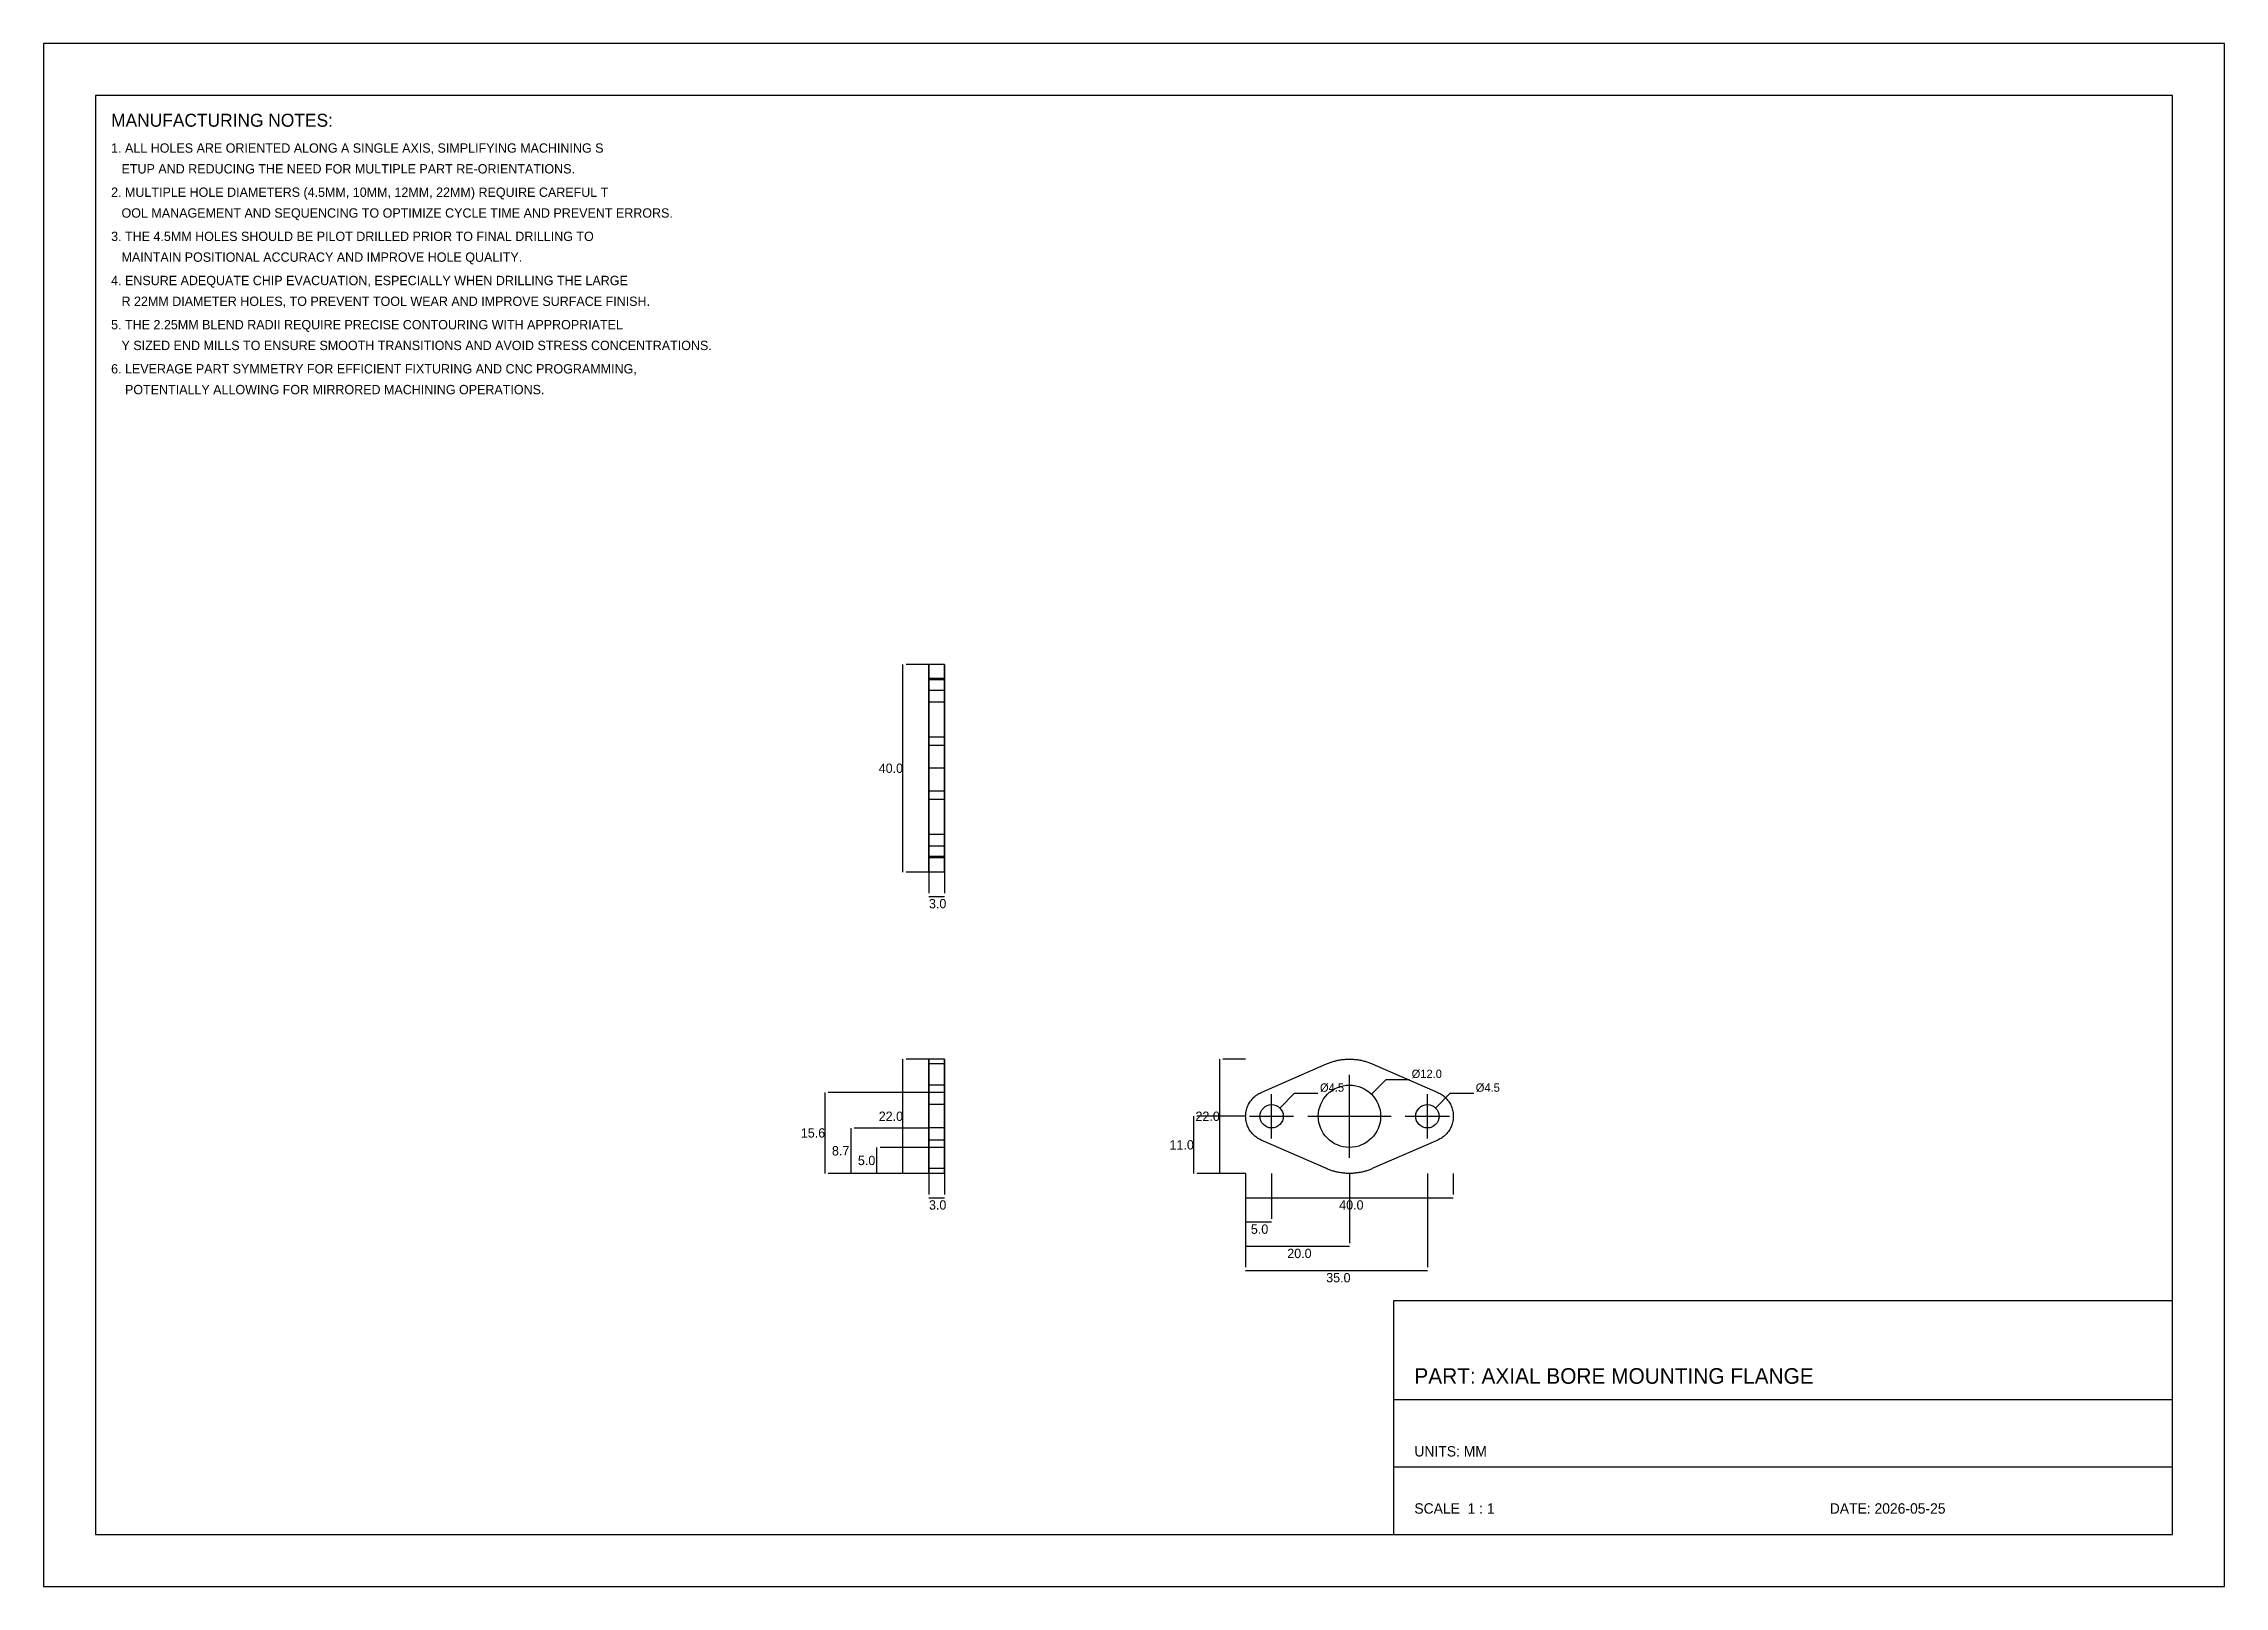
# Model space of a CAD drawing. Header units: metres. Extents: x 0 to 420, y 0 to 297.
import ezdxf

# ---------------------------------------------------------------- set-up
doc = ezdxf.new("R2010")
doc.units = ezdxf.units.M
doc.header["$LTSCALE"] = 0.5
for name, color, linetype in [('BORDER', 7, 'Continuous'), ('CENTER_LINES', 1, 'Continuous'), ('DIMENSIONS', 2, 'Continuous'), ('GEOMETRY', 7, 'Continuous'), ('NOTES', 3, 'Continuous')]:
    doc.layers.add(name, color=color, linetype=linetype)

msp = doc.modelspace()

# ---------------------------------------------------------------- texts
at = {"layer": 'DIMENSIONS', "color": 7}
for s, height, p in [('40.0', 1.8, (160.84, 156.6)), ('3.0', 1.8, (170.51, 130.53)), ('15.6', 1.8, (145.84, 86.4)), ('22.0', 1.8, (160.84, 89.6)), ('22.0', 1.8, (221.84, 89.6)), ('8.7', 1.8, (151.83, 82.95)), ('11.0', 1.8, (216.84, 84.1)), ('5.0', 1.8, (156.83, 81.1)), ('3.0', 1.8, (170.51, 72.53)), ('40.0', 1.8, (249.52, 72.53)), ('5.0', 1.8, (232.51, 67.87)), ('20.0', 1.8, (239.52, 63.2)), ('35.0', 1.8, (247.02, 58.53)), ('UNITS: MM', 2, (264, 25)), ('SCALE  1 : 1', 2, (264, 14)), ('DATE: 2026-05-25', 2, (344, 14))]:
    msp.add_text(s, height=height, dxfattribs=at).set_placement(p)
at = {"layer": 'DIMENSIONS', "color": 3}
for s, height, p in [('%%c4.5', 1.6, (245.82, 95.22)), ('%%c4.5', 1.6, (245.82, 95.22)), ('%%c12.0', 1.6, (263.47, 97.87)), ('%%c12.0', 1.6, (263.47, 97.87)), ('%%c4.5', 1.6, (275.82, 95.22)), ('%%c4.5', 1.6, (275.82, 95.22)), ('PART: AXIAL BORE MOUNTING FLANGE', 3, (264, 39))]:
    msp.add_text(s, height=height, dxfattribs=at).set_placement(p)
at = {"layer": 'NOTES', "color": 3}
msp.add_text('MANUFACTURING NOTES:', height=2.5, dxfattribs=at).set_placement((13, 281))
at = {"layer": 'NOTES', "color": 7}
for s, p in [('1. ALL HOLES ARE ORIENTED ALONG A SINGLE AXIS, SIMPLIFYING MACHINING S', (13, 276)), ('   ETUP AND REDUCING THE NEED FOR MULTIPLE PART RE-ORIENTATIONS.', (13, 272)), ('2. MULTIPLE HOLE DIAMETERS (4.5MM, 10MM, 12MM, 22MM) REQUIRE CAREFUL T', (13, 267.5)), ('   OOL MANAGEMENT AND SEQUENCING TO OPTIMIZE CYCLE TIME AND PREVENT ERRORS.', (13, 263.5)), ('3. THE 4.5MM HOLES SHOULD BE PILOT DRILLED PRIOR TO FINAL DRILLING TO ', (13, 259)), ('   MAINTAIN POSITIONAL ACCURACY AND IMPROVE HOLE QUALITY.', (13, 255)), ('4. ENSURE ADEQUATE CHIP EVACUATION, ESPECIALLY WHEN DRILLING THE LARGE', (13, 250.5)), ('   R 22MM DIAMETER HOLES, TO PREVENT TOOL WEAR AND IMPROVE SURFACE FINISH.', (13, 246.5)), ('5. THE 2.25MM BLEND RADII REQUIRE PRECISE CONTOURING WITH APPROPRIATEL', (13, 242)), ('   Y SIZED END MILLS TO ENSURE SMOOTH TRANSITIONS AND AVOID STRESS CONCENTRATIONS.', (13, 238)), ('6. LEVERAGE PART SYMMETRY FOR EFFICIENT FIXTURING AND CNC PROGRAMMING,', (13, 233.5)), ('    POTENTIALLY ALLOWING FOR MIRRORED MACHINING OPERATIONS.', (13, 229.5))]:
    msp.add_text(s, height=1.8, dxfattribs=at).set_placement(p)

# ---------------------------------------------------------------- linework, layer by layer
at = {"layer": 'BORDER'}
for p, q in [((260, 36), (410, 36)), ((260, 23), (410, 23))]:
    msp.add_line(p, q, dxfattribs=at)
for points in [[(0, 0), (420, 0), (420, 297), (0, 297)], [(10, 10), (410, 10), (410, 287), (10, 287)], [(260, 10), (410, 10), (410, 55), (260, 55)]]:
    msp.add_lwpolyline(points, close=True, dxfattribs=at)
at = {"layer": 'CENTER_LINES', "color": 1}
for p, q in [((251.5, 82.5), (251.5, 98.5)), ((251.5, 82.5), (251.5, 98.5)), ((236.5, 86.25), (236.5, 94.75)), ((236.5, 86.25), (236.5, 94.75)), ((266.5, 86.25), (266.5, 94.75)), ((266.5, 86.25), (266.5, 94.75)), ((232.25, 90.5), (240.75, 90.5)), ((232.25, 90.5), (240.75, 90.5)), ((243.5, 90.5), (259.5, 90.5)), ((243.5, 90.5), (259.5, 90.5)), ((262.25, 90.5), (270.75, 90.5)), ((262.25, 90.5), (270.75, 90.5))]:
    msp.add_line(p, q, dxfattribs=at)
at = {"layer": 'DIMENSIONS', "color": 2}
for p, q in [((165.5, 137.5), (165.5, 177.5)), ((170.5, 177.5), (166.1, 177.5)), ((170.5, 137.5), (166.1, 137.5)), ((170.5, 137.5), (170.5, 133.43)), ((173.5, 137.5), (173.5, 133.43)), ((170.5, 132.83), (173.5, 132.83)), ((165.5, 79.5), (165.5, 101.5)), ((170.5, 101.5), (166.1, 101.5)), ((226.5, 79.5), (226.5, 101.5)), ((231.5, 101.5), (227.1, 101.5)), ((255.74, 94.74), (258.57, 97.57)), ((255.74, 94.74), (258.57, 97.57)), ((258.57, 97.57), (263.07, 97.57)), ((258.57, 97.57), (263.07, 97.57)), ((150.5, 79.5), (150.5, 95.1)), ((170.5, 95.1), (151.1, 95.1)), ((238.09, 92.09), (240.92, 94.92)), ((238.09, 92.09), (240.92, 94.92)), ((240.92, 94.92), (245.42, 94.92)), ((240.92, 94.92), (245.42, 94.92)), ((268.09, 92.09), (270.92, 94.92)), ((268.09, 92.09), (270.92, 94.92)), ((270.92, 94.92), (275.42, 94.92)), ((270.92, 94.92), (275.42, 94.92)), ((155.5, 79.5), (155.5, 88.2)), ((170.5, 88.2), (156.1, 88.2)), ((221.5, 79.5), (221.5, 90.5)), ((231.5, 90.5), (222.1, 90.5)), ((160.5, 79.5), (160.5, 84.5)), ((170.5, 84.5), (161.1, 84.5)), ((170.5, 79.5), (151.1, 79.5)), ((170.5, 79.5), (156.1, 79.5)), ((170.5, 79.5), (161.1, 79.5)), ((170.5, 79.5), (166.1, 79.5)), ((170.5, 79.5), (170.5, 75.43)), ((173.5, 79.5), (173.5, 75.43)), ((231.5, 79.5), (222.1, 79.5)), ((231.5, 79.5), (227.1, 79.5)), ((231.5, 79.5), (231.5, 75.43)), ((231.5, 79.5), (231.5, 70.77)), ((231.5, 79.5), (231.5, 66.1)), ((231.5, 79.5), (231.5, 61.43)), ((236.5, 79.5), (236.5, 70.77)), ((251.5, 79.5), (251.5, 66.1)), ((266.5, 79.5), (266.5, 61.43)), ((271.5, 79.5), (271.5, 75.43)), ((170.5, 74.83), (173.5, 74.83)), ((231.5, 74.83), (271.5, 74.83)), ((231.5, 70.17), (236.5, 70.17)), ((231.5, 65.5), (251.5, 65.5)), ((231.5, 60.83), (266.5, 60.83))]:
    msp.add_line(p, q, dxfattribs=at)
at = {"layer": 'GEOMETRY'}
for p, q in [((170.5, 177.49), (170.5, 177.5)), ((170.5, 177.5), (170.5, 177.5)), ((170.5, 177.5), (170.5, 177.5)), ((170.5, 177.5), (170.5, 177.49)), ((173.5, 177.5), (170.5, 177.5)), ((170.5, 177.48), (170.5, 177.49)), ((170.5, 177.49), (170.5, 177.49)), ((170.5, 177.49), (170.5, 177.49)), ((170.5, 177.49), (170.5, 177.49)), ((170.5, 177.49), (170.5, 177.49)), ((170.5, 177.49), (170.5, 177.48)), ((170.5, 177.47), (170.5, 177.48)), ((170.5, 177.48), (170.5, 177.47)), ((170.5, 177.46), (170.5, 177.47)), ((170.5, 177.47), (170.5, 177.46)), ((170.5, 177.44), (170.5, 177.46)), ((170.5, 177.46), (170.5, 177.44)), ((170.5, 177.43), (170.5, 177.44)), ((170.5, 177.44), (170.5, 177.43)), ((170.5, 177.42), (170.5, 177.43)), ((170.5, 177.43), (170.5, 177.42)), ((170.5, 177.4), (170.5, 177.42)), ((170.5, 177.42), (170.5, 177.4)), ((170.5, 177.38), (170.5, 177.4)), ((170.5, 177.4), (170.5, 177.38)), ((170.5, 177.36), (170.5, 177.38)), ((170.5, 177.38), (170.5, 177.36)), ((170.5, 177.34), (170.5, 177.36)), ((170.5, 177.36), (170.5, 177.34)), ((170.5, 177.31), (170.5, 177.34)), ((170.5, 177.34), (170.5, 177.31)), ((170.5, 177.29), (170.5, 177.31)), ((170.5, 177.31), (170.5, 177.29)), ((170.5, 177.26), (170.5, 177.29)), ((170.5, 177.29), (170.5, 177.26)), ((170.5, 177.24), (170.5, 177.26)), ((170.5, 177.26), (170.5, 177.24)), ((170.5, 177.2), (170.5, 177.24)), ((170.5, 177.24), (170.5, 177.2)), ((170.5, 177.17), (170.5, 177.2)), ((170.5, 177.2), (170.5, 177.17)), ((170.5, 177.14), (170.5, 177.17)), ((170.5, 177.17), (170.5, 177.14)), ((170.5, 177.11), (170.5, 177.14)), ((170.5, 177.14), (170.5, 177.11)), ((170.5, 177.07), (170.5, 177.11)), ((170.5, 177.11), (170.5, 177.07)), ((170.5, 177.03), (170.5, 177.07)), ((170.5, 177.07), (170.5, 177.03)), ((170.5, 176.99), (170.5, 177.03)), ((170.5, 177.03), (170.5, 176.99)), ((170.5, 176.95), (170.5, 176.99)), ((170.5, 176.99), (170.5, 176.95)), ((170.5, 176.91), (170.5, 176.95)), ((170.5, 176.95), (170.5, 176.91)), ((170.5, 176.87), (170.5, 176.91)), ((170.5, 176.91), (170.5, 176.87)), ((170.5, 176.82), (170.5, 176.87)), ((170.5, 176.87), (170.5, 176.82)), ((170.5, 176.78), (170.5, 176.82)), ((170.5, 176.82), (170.5, 176.78)), ((170.5, 176.73), (170.5, 176.78)), ((170.5, 176.78), (170.5, 176.73)), ((170.5, 176.68), (170.5, 176.73)), ((170.5, 176.73), (170.5, 176.68)), ((170.5, 176.63), (170.5, 176.68)), ((170.5, 176.68), (170.5, 176.63)), ((170.5, 176.58), (170.5, 176.63)), ((170.5, 176.63), (170.5, 176.58)), ((170.5, 176.53), (170.5, 176.58)), ((170.5, 176.58), (170.5, 176.53)), ((170.5, 176.47), (170.5, 176.53)), ((170.5, 176.53), (170.5, 176.47)), ((170.5, 176.42), (170.5, 176.47)), ((170.5, 176.47), (170.5, 176.42)), ((170.5, 176.36), (170.5, 176.42)), ((170.5, 176.42), (170.5, 176.36)), ((173.5, 177.49), (173.5, 177.5)), ((173.5, 177.5), (173.5, 177.5)), ((173.5, 177.5), (173.5, 177.5)), ((173.5, 177.5), (173.5, 177.49)), ((173.5, 177.48), (173.5, 177.49)), ((173.5, 177.49), (173.5, 177.49)), ((173.5, 177.49), (173.5, 177.49)), ((173.5, 177.49), (173.5, 177.49)), ((173.5, 177.49), (173.5, 177.49)), ((173.5, 177.49), (173.5, 177.48)), ((173.5, 177.47), (173.5, 177.48)), ((173.5, 177.48), (173.5, 177.47)), ((173.5, 177.46), (173.5, 177.47)), ((173.5, 177.47), (173.5, 177.46)), ((173.5, 177.44), (173.5, 177.46)), ((173.5, 177.46), (173.5, 177.44)), ((173.5, 177.43), (173.5, 177.44)), ((173.5, 177.44), (173.5, 177.43)), ((173.5, 177.42), (173.5, 177.43)), ((173.5, 177.43), (173.5, 177.42)), ((173.5, 177.4), (173.5, 177.42)), ((173.5, 177.42), (173.5, 177.4)), ((173.5, 177.38), (173.5, 177.4)), ((173.5, 177.4), (173.5, 177.38)), ((173.5, 177.36), (173.5, 177.38)), ((173.5, 177.38), (173.5, 177.36)), ((173.5, 177.34), (173.5, 177.36)), ((173.5, 177.36), (173.5, 177.34)), ((173.5, 177.31), (173.5, 177.34)), ((173.5, 177.34), (173.5, 177.31)), ((173.5, 177.29), (173.5, 177.31)), ((173.5, 177.31), (173.5, 177.29)), ((173.5, 177.26), (173.5, 177.29)), ((173.5, 177.29), (173.5, 177.26)), ((173.5, 177.24), (173.5, 177.26)), ((173.5, 177.26), (173.5, 177.24)), ((173.5, 177.2), (173.5, 177.24)), ((173.5, 177.24), (173.5, 177.2)), ((173.5, 177.17), (173.5, 177.2)), ((173.5, 177.2), (173.5, 177.17)), ((173.5, 177.14), (173.5, 177.17)), ((173.5, 177.17), (173.5, 177.14)), ((173.5, 177.11), (173.5, 177.14)), ((173.5, 177.14), (173.5, 177.11)), ((173.5, 177.07), (173.5, 177.11)), ((173.5, 177.11), (173.5, 177.07)), ((173.5, 177.03), (173.5, 177.07)), ((173.5, 177.07), (173.5, 177.03)), ((173.5, 176.99), (173.5, 177.03)), ((173.5, 177.03), (173.5, 176.99)), ((173.5, 176.95), (173.5, 176.99)), ((173.5, 176.99), (173.5, 176.95)), ((173.5, 176.91), (173.5, 176.95)), ((173.5, 176.95), (173.5, 176.91)), ((173.5, 176.87), (173.5, 176.91)), ((173.5, 176.91), (173.5, 176.87)), ((173.5, 176.82), (173.5, 176.87)), ((173.5, 176.87), (173.5, 176.82)), ((173.5, 176.78), (173.5, 176.82)), ((173.5, 176.82), (173.5, 176.78)), ((173.5, 176.73), (173.5, 176.78)), ((173.5, 176.78), (173.5, 176.73)), ((173.5, 176.68), (173.5, 176.73)), ((173.5, 176.73), (173.5, 176.68)), ((173.5, 176.63), (173.5, 176.68)), ((173.5, 176.68), (173.5, 176.63)), ((173.5, 176.58), (173.5, 176.63)), ((173.5, 176.63), (173.5, 176.58)), ((173.5, 176.53), (173.5, 176.58)), ((173.5, 176.58), (173.5, 176.53)), ((173.5, 176.47), (173.5, 176.53)), ((173.5, 176.53), (173.5, 176.47)), ((173.5, 176.42), (173.5, 176.47)), ((173.5, 176.47), (173.5, 176.42)), ((173.5, 176.36), (173.5, 176.42)), ((173.5, 176.42), (173.5, 176.36)), ((170.5, 176.3), (170.5, 176.36)), ((170.5, 176.36), (170.5, 176.3)), ((170.5, 176.24), (170.5, 176.3)), ((170.5, 176.3), (170.5, 176.24)), ((170.5, 176.18), (170.5, 176.24)), ((170.5, 176.24), (170.5, 176.18)), ((170.5, 176.12), (170.5, 176.18)), ((170.5, 176.18), (170.5, 176.12)), ((170.5, 176.06), (170.5, 176.12)), ((170.5, 176.12), (170.5, 176.06)), ((170.5, 175.99), (170.5, 176.06)), ((170.5, 176.06), (170.5, 175.99)), ((170.5, 175.93), (170.5, 175.99)), ((170.5, 175.99), (170.5, 175.93)), ((170.5, 175.86), (170.5, 175.93)), ((170.5, 175.93), (170.5, 175.86)), ((170.5, 175.79), (170.5, 175.86)), ((170.5, 175.86), (170.5, 175.79)), ((170.5, 175.72), (170.5, 175.79)), ((170.5, 175.79), (170.5, 175.72)), ((170.5, 175.65), (170.5, 175.72)), ((170.5, 175.72), (170.5, 175.65)), ((170.5, 175.59), (170.5, 175.65)), ((170.5, 175.65), (170.5, 175.59)), ((170.5, 175.51), (170.5, 175.59)), ((170.5, 175.59), (170.5, 175.51)), ((170.5, 175.44), (170.5, 175.51)), ((170.5, 175.51), (170.5, 175.44)), ((170.5, 175.37), (170.5, 175.44)), ((170.5, 175.44), (170.5, 175.37)), ((170.5, 175.29), (170.5, 175.37)), ((170.5, 175.37), (170.5, 175.29)), ((170.5, 175.22), (170.5, 175.29)), ((170.5, 175.29), (170.5, 175.22)), ((170.5, 175.14), (170.5, 175.22)), ((170.5, 175.22), (170.5, 175.14)), ((170.5, 175.06), (170.5, 175.14)), ((170.5, 175.14), (170.5, 175.06)), ((170.5, 174.98), (170.5, 175.06)), ((170.5, 175.06), (170.5, 174.98)), ((170.5, 174.91), (170.5, 174.98)), ((170.5, 174.98), (170.5, 174.91)), ((170.5, 174.83), (170.5, 174.91)), ((170.5, 174.91), (170.5, 174.83)), ((170.5, 174.74), (170.5, 174.83)), ((170.5, 174.83), (170.5, 174.74)), ((170.5, 174.74), (170.5, 174.75)), ((170.5, 174.75), (170.5, 174.75)), ((170.5, 174.75), (170.5, 174.74)), ((173.5, 174.75), (170.5, 174.75)), ((170.5, 174.73), (170.5, 174.74)), ((170.5, 174.74), (170.5, 174.74)), ((170.5, 174.74), (170.5, 174.74)), ((170.5, 174.74), (170.5, 174.73)), ((170.5, 174.66), (170.5, 174.74)), ((170.5, 174.74), (170.5, 174.66)), ((170.5, 174.72), (170.5, 174.73)), ((170.5, 174.73), (170.5, 174.71)), ((170.5, 174.71), (170.5, 174.72)), ((170.5, 174.7), (170.5, 174.71)), ((170.5, 174.71), (170.5, 174.7)), ((170.5, 174.69), (170.5, 174.7)), ((170.5, 174.7), (170.5, 174.68)), ((170.5, 174.68), (170.5, 174.69)), ((170.5, 174.67), (170.5, 174.68)), ((170.5, 174.68), (170.5, 174.64)), ((170.5, 174.65), (170.5, 174.67)), ((170.5, 174.58), (170.5, 174.66)), ((170.5, 174.66), (170.5, 174.58)), ((170.5, 174.63), (170.5, 174.65)), ((170.5, 174.64), (170.5, 174.61)), ((170.5, 174.62), (170.5, 174.63)), ((170.5, 174.6), (170.5, 174.62)), ((170.5, 174.61), (170.5, 174.57)), ((170.5, 174.58), (170.5, 174.6)), ((170.5, 174.55), (170.5, 174.58)), ((170.5, 174.5), (170.5, 174.58)), ((170.5, 174.58), (170.5, 174.5)), ((170.5, 174.57), (170.5, 174.53)), ((170.5, 174.53), (170.5, 174.55)), ((170.5, 174.51), (170.5, 174.53)), ((170.5, 174.53), (170.5, 174.48)), ((170.5, 174.48), (170.5, 174.51)), ((170.5, 174.5), (170.5, 161.9)), ((170.5, 161.9), (170.5, 174.5)), ((173.5, 174.5), (170.5, 174.5)), ((173.5, 174.5), (170.5, 174.5)), ((170.5, 174.45), (170.5, 174.48)), ((170.5, 174.48), (170.5, 174.42)), ((170.5, 174.43), (170.5, 174.45)), ((170.5, 174.4), (170.5, 174.43)), ((170.5, 174.42), (170.5, 174.36)), ((170.5, 174.37), (170.5, 174.4)), ((170.5, 174.34), (170.5, 174.37)), ((170.5, 174.36), (170.5, 174.3)), ((170.5, 174.3), (170.5, 174.34)), ((170.5, 174.27), (170.5, 174.3)), ((170.5, 174.3), (170.5, 174.24)), ((170.5, 174.24), (170.5, 174.27)), ((170.5, 174.2), (170.5, 174.24)), ((170.5, 174.24), (170.5, 174.16)), ((170.5, 174.16), (170.5, 174.2)), ((170.5, 174.13), (170.5, 174.16)), ((170.5, 174.16), (170.5, 174.08)), ((170.5, 174.09), (170.5, 174.13)), ((170.5, 174.05), (170.5, 174.09)), ((170.5, 174.08), (170.5, 174)), ((170.5, 174.01), (170.5, 174.05)), ((170.5, 173.97), (170.5, 174.01)), ((170.5, 174), (170.5, 173.93)), ((170.5, 173.93), (170.5, 173.97)), ((170.5, 173.88), (170.5, 173.93)), ((170.5, 173.93), (170.5, 173.84)), ((170.5, 173.84), (170.5, 173.88)), ((170.5, 173.79), (170.5, 173.84)), ((170.5, 173.84), (170.5, 173.74)), ((170.5, 173.75), (170.5, 173.79)), ((170.5, 173.7), (170.5, 173.75)), ((170.5, 173.74), (170.5, 173.65)), ((170.5, 173.66), (170.5, 173.7)), ((170.5, 173.61), (170.5, 173.66)), ((170.5, 173.65), (170.5, 173.56)), ((170.5, 173.56), (170.5, 173.61)), ((170.5, 173.51), (170.5, 173.56)), ((170.5, 173.56), (170.5, 173.46)), ((170.5, 173.46), (170.5, 173.51)), ((170.5, 173.41), (170.5, 173.46)), ((170.5, 173.46), (170.5, 173.36)), ((170.5, 173.36), (170.5, 173.41)), ((170.5, 173.31), (170.5, 173.36)), ((170.5, 173.36), (170.5, 173.25)), ((170.5, 173.26), (170.5, 173.31)), ((170.5, 173.21), (170.5, 173.26)), ((170.5, 173.25), (170.5, 173.15)), ((170.5, 173.15), (170.5, 173.21)), ((170.5, 173.1), (170.5, 173.15)), ((170.5, 173.15), (170.5, 173.05)), ((170.5, 173.05), (170.5, 173.1)), ((170.5, 172.99), (170.5, 173.05)), ((170.5, 173.05), (170.5, 172.94)), ((170.5, 172.94), (170.5, 172.99)), ((170.5, 172.88), (170.5, 172.94)), ((170.5, 172.94), (170.5, 172.83)), ((170.5, 172.83), (170.5, 172.88)), ((170.5, 172.78), (170.5, 172.83)), ((170.5, 172.83), (170.5, 172.72)), ((170.5, 172.72), (170.5, 172.78)), ((170.5, 172.67), (170.5, 172.72)), ((170.5, 172.72), (170.5, 172.61)), ((170.5, 172.61), (170.5, 172.67)), ((170.5, 172.56), (170.5, 172.61)), ((170.5, 172.61), (170.5, 172.5)), ((170.5, 172.5), (170.5, 172.56)), ((170.5, 172.5), (170.5, 172.39)), ((170.5, 172.44), (170.5, 172.5)), ((170.55, 172.5), (170.5, 172.5)), ((170.5, 172.39), (170.5, 172.44)), ((170.5, 172.39), (170.5, 172.28)), ((170.5, 172.33), (170.5, 172.39)), ((170.5, 172.28), (170.5, 172.33)), ((170.5, 172.28), (170.5, 172.17)), ((170.5, 172.22), (170.5, 172.28)), ((170.5, 172.17), (170.5, 172.22)), ((170.59, 172.5), (170.55, 172.5)), ((170.64, 172.5), (170.59, 172.5)), ((170.69, 172.5), (170.64, 172.5)), ((170.73, 172.5), (170.69, 172.5)), ((170.78, 172.5), (170.73, 172.5)), ((170.83, 172.5), (170.78, 172.5)), ((170.88, 172.5), (170.83, 172.5)), ((170.92, 172.5), (170.88, 172.5)), ((170.97, 172.5), (170.92, 172.5)), ((171.02, 172.5), (170.97, 172.5)), ((171.06, 172.5), (171.02, 172.5)), ((171.11, 172.5), (171.06, 172.5)), ((171.16, 172.5), (171.11, 172.5)), ((171.2, 172.5), (171.16, 172.5)), ((171.25, 172.5), (171.2, 172.5)), ((171.3, 172.5), (171.25, 172.5)), ((171.34, 172.5), (171.3, 172.5)), ((171.39, 172.5), (171.34, 172.5)), ((171.44, 172.5), (171.39, 172.5)), ((171.48, 172.5), (171.44, 172.5)), ((171.53, 172.5), (171.48, 172.5)), ((171.58, 172.5), (171.53, 172.5)), ((171.62, 172.5), (171.58, 172.5)), ((171.67, 172.5), (171.62, 172.5)), ((171.72, 172.5), (171.67, 172.5)), ((171.77, 172.5), (171.72, 172.5)), ((171.81, 172.5), (171.77, 172.5)), ((171.86, 172.5), (171.81, 172.5)), ((171.91, 172.5), (171.86, 172.5)), ((171.95, 172.5), (171.91, 172.5)), ((172, 172.5), (171.95, 172.5)), ((172.05, 172.5), (172, 172.5)), ((172.09, 172.5), (172.05, 172.5)), ((172.14, 172.5), (172.09, 172.5)), ((172.19, 172.5), (172.14, 172.5)), ((172.23, 172.5), (172.19, 172.5)), ((172.28, 172.5), (172.23, 172.5)), ((172.33, 172.5), (172.28, 172.5)), ((172.38, 172.5), (172.33, 172.5)), ((172.42, 172.5), (172.38, 172.5)), ((172.47, 172.5), (172.42, 172.5)), ((172.52, 172.5), (172.47, 172.5)), ((172.56, 172.5), (172.52, 172.5)), ((172.61, 172.5), (172.56, 172.5)), ((172.66, 172.5), (172.61, 172.5)), ((172.7, 172.5), (172.66, 172.5)), ((172.75, 172.5), (172.7, 172.5)), ((172.8, 172.5), (172.75, 172.5)), ((172.84, 172.5), (172.8, 172.5)), ((172.89, 172.5), (172.84, 172.5)), ((172.94, 172.5), (172.89, 172.5)), ((172.98, 172.5), (172.94, 172.5)), ((173.03, 172.5), (172.98, 172.5)), ((173.08, 172.5), (173.03, 172.5)), ((173.12, 172.5), (173.08, 172.5)), ((173.17, 172.5), (173.12, 172.5)), ((173.22, 172.5), (173.17, 172.5)), ((173.27, 172.5), (173.22, 172.5)), ((173.31, 172.5), (173.27, 172.5)), ((173.36, 172.5), (173.31, 172.5)), ((173.41, 172.5), (173.36, 172.5)), ((173.45, 172.5), (173.41, 172.5)), ((173.5, 172.5), (173.45, 172.5)), ((173.5, 176.3), (173.5, 176.36)), ((173.5, 176.36), (173.5, 176.3)), ((173.5, 176.24), (173.5, 176.3)), ((173.5, 176.3), (173.5, 176.24)), ((173.5, 176.18), (173.5, 176.24)), ((173.5, 176.24), (173.5, 176.18)), ((173.5, 176.12), (173.5, 176.18)), ((173.5, 176.18), (173.5, 176.12)), ((173.5, 176.06), (173.5, 176.12)), ((173.5, 176.12), (173.5, 176.06)), ((173.5, 175.99), (173.5, 176.06)), ((173.5, 176.06), (173.5, 175.99)), ((173.5, 175.93), (173.5, 175.99)), ((173.5, 175.99), (173.5, 175.93)), ((173.5, 175.86), (173.5, 175.93)), ((173.5, 175.93), (173.5, 175.86)), ((173.5, 175.79), (173.5, 175.86)), ((173.5, 175.86), (173.5, 175.79)), ((173.5, 175.72), (173.5, 175.79)), ((173.5, 175.79), (173.5, 175.72)), ((173.5, 175.65), (173.5, 175.72)), ((173.5, 175.72), (173.5, 175.65)), ((173.5, 175.59), (173.5, 175.65)), ((173.5, 175.65), (173.5, 175.59)), ((173.5, 175.51), (173.5, 175.59)), ((173.5, 175.59), (173.5, 175.51)), ((173.5, 175.44), (173.5, 175.51)), ((173.5, 175.51), (173.5, 175.44)), ((173.5, 175.37), (173.5, 175.44)), ((173.5, 175.44), (173.5, 175.37)), ((173.5, 175.29), (173.5, 175.37)), ((173.5, 175.37), (173.5, 175.29)), ((173.5, 175.22), (173.5, 175.29)), ((173.5, 175.29), (173.5, 175.22)), ((173.5, 175.14), (173.5, 175.22)), ((173.5, 175.22), (173.5, 175.14)), ((173.5, 175.06), (173.5, 175.14)), ((173.5, 175.14), (173.5, 175.06)), ((173.5, 174.98), (173.5, 175.06)), ((173.5, 175.06), (173.5, 174.98)), ((173.5, 174.91), (173.5, 174.98)), ((173.5, 174.98), (173.5, 174.91)), ((173.5, 174.83), (173.5, 174.91)), ((173.5, 174.91), (173.5, 174.83)), ((173.5, 174.74), (173.5, 174.83)), ((173.5, 174.83), (173.5, 174.74)), ((173.5, 174.74), (173.5, 174.75)), ((173.5, 174.75), (173.5, 174.75)), ((173.5, 174.75), (173.5, 174.74)), ((173.5, 174.73), (173.5, 174.74)), ((173.5, 174.74), (173.5, 174.74)), ((173.5, 174.74), (173.5, 174.74)), ((173.5, 174.74), (173.5, 174.73)), ((173.5, 174.66), (173.5, 174.74)), ((173.5, 174.74), (173.5, 174.66)), ((173.5, 174.72), (173.5, 174.73)), ((173.5, 174.73), (173.5, 174.71)), ((173.5, 174.71), (173.5, 174.72)), ((173.5, 174.7), (173.5, 174.71)), ((173.5, 174.71), (173.5, 174.7)), ((173.5, 174.69), (173.5, 174.7)), ((173.5, 174.7), (173.5, 174.68)), ((173.5, 174.68), (173.5, 174.69)), ((173.5, 174.67), (173.5, 174.68)), ((173.5, 174.68), (173.5, 174.64)), ((173.5, 174.65), (173.5, 174.67)), ((173.5, 174.58), (173.5, 174.66)), ((173.5, 174.66), (173.5, 174.58)), ((173.5, 174.63), (173.5, 174.65)), ((173.5, 174.64), (173.5, 174.61)), ((173.5, 174.62), (173.5, 174.63)), ((173.5, 174.6), (173.5, 174.62)), ((173.5, 174.61), (173.5, 174.57)), ((173.5, 174.58), (173.5, 174.6)), ((173.5, 174.55), (173.5, 174.58)), ((173.5, 174.5), (173.5, 174.58)), ((173.5, 174.58), (173.5, 174.5)), ((173.5, 174.57), (173.5, 174.53)), ((173.5, 174.53), (173.5, 174.55)), ((173.5, 174.51), (173.5, 174.53)), ((173.5, 174.53), (173.5, 174.48)), ((173.5, 174.48), (173.5, 174.51)), ((173.5, 174.5), (173.5, 161.9)), ((173.5, 161.9), (173.5, 174.5)), ((173.5, 174.45), (173.5, 174.48)), ((173.5, 174.48), (173.5, 174.42)), ((173.5, 174.43), (173.5, 174.45)), ((173.5, 174.4), (173.5, 174.43)), ((173.5, 174.42), (173.5, 174.36)), ((173.5, 174.37), (173.5, 174.4)), ((173.5, 174.34), (173.5, 174.37)), ((173.5, 174.36), (173.5, 174.3)), ((173.5, 174.3), (173.5, 174.34)), ((173.5, 174.27), (173.5, 174.3)), ((173.5, 174.3), (173.5, 174.24)), ((173.5, 174.24), (173.5, 174.27)), ((173.5, 174.2), (173.5, 174.24)), ((173.5, 174.24), (173.5, 174.16)), ((173.5, 174.16), (173.5, 174.2)), ((173.5, 174.13), (173.5, 174.16)), ((173.5, 174.16), (173.5, 174.08)), ((173.5, 174.09), (173.5, 174.13)), ((173.5, 174.05), (173.5, 174.09)), ((173.5, 174.08), (173.5, 174)), ((173.5, 174.01), (173.5, 174.05)), ((173.5, 173.97), (173.5, 174.01)), ((173.5, 174), (173.5, 173.93)), ((173.5, 173.93), (173.5, 173.97)), ((173.5, 173.88), (173.5, 173.93)), ((173.5, 173.93), (173.5, 173.84)), ((173.5, 173.84), (173.5, 173.88)), ((173.5, 173.79), (173.5, 173.84)), ((173.5, 173.84), (173.5, 173.74)), ((173.5, 173.75), (173.5, 173.79)), ((173.5, 173.7), (173.5, 173.75)), ((173.5, 173.74), (173.5, 173.65)), ((173.5, 173.66), (173.5, 173.7)), ((173.5, 173.61), (173.5, 173.66)), ((173.5, 173.65), (173.5, 173.56)), ((173.5, 173.56), (173.5, 173.61)), ((173.5, 173.51), (173.5, 173.56)), ((173.5, 173.56), (173.5, 173.46)), ((173.5, 173.46), (173.5, 173.51)), ((173.5, 173.41), (173.5, 173.46)), ((173.5, 173.46), (173.5, 173.36)), ((173.5, 173.36), (173.5, 173.41)), ((173.5, 173.31), (173.5, 173.36)), ((173.5, 173.36), (173.5, 173.25)), ((173.5, 173.26), (173.5, 173.31)), ((173.5, 173.21), (173.5, 173.26)), ((173.5, 173.25), (173.5, 173.15)), ((173.5, 173.15), (173.5, 173.21)), ((173.5, 173.1), (173.5, 173.15)), ((173.5, 173.15), (173.5, 173.05)), ((173.5, 173.05), (173.5, 173.1)), ((173.5, 172.99), (173.5, 173.05)), ((173.5, 173.05), (173.5, 172.94)), ((173.5, 172.94), (173.5, 172.99)), ((173.5, 172.88), (173.5, 172.94)), ((173.5, 172.94), (173.5, 172.83)), ((173.5, 172.83), (173.5, 172.88)), ((173.5, 172.78), (173.5, 172.83)), ((173.5, 172.83), (173.5, 172.72)), ((173.5, 172.72), (173.5, 172.78)), ((173.5, 172.67), (173.5, 172.72)), ((173.5, 172.72), (173.5, 172.61)), ((173.5, 172.61), (173.5, 172.67)), ((173.5, 172.56), (173.5, 172.61)), ((173.5, 172.61), (173.5, 172.5)), ((173.5, 172.5), (173.5, 172.56)), ((173.5, 172.5), (173.5, 172.39)), ((173.5, 172.44), (173.5, 172.5)), ((173.5, 172.39), (173.5, 172.44)), ((173.5, 172.39), (173.5, 172.28)), ((173.5, 172.33), (173.5, 172.39)), ((173.5, 172.28), (173.5, 172.33)), ((173.5, 172.28), (173.5, 172.17)), ((173.5, 172.22), (173.5, 172.28)), ((173.5, 172.17), (173.5, 172.22)), ((170.5, 172.17), (170.5, 172.06)), ((170.5, 172.12), (170.5, 172.17)), ((170.5, 172.06), (170.5, 172.12)), ((170.5, 172.06), (170.5, 171.95)), ((170.5, 172.01), (170.5, 172.06)), ((170.5, 171.95), (170.5, 172.01)), ((170.5, 171.95), (170.5, 171.85)), ((170.5, 171.9), (170.5, 171.95)), ((170.5, 171.85), (170.5, 171.9)), ((170.5, 171.85), (170.5, 171.75)), ((170.5, 171.79), (170.5, 171.85)), ((170.5, 171.74), (170.5, 171.79)), ((170.5, 171.75), (170.5, 171.64)), ((170.5, 171.69), (170.5, 171.74)), ((170.5, 171.64), (170.5, 171.69)), ((170.5, 171.64), (170.5, 171.54)), ((170.5, 171.59), (170.5, 171.64)), ((170.5, 171.54), (170.5, 171.59)), ((170.5, 171.54), (170.5, 171.44)), ((170.5, 171.49), (170.5, 171.54)), ((170.5, 171.44), (170.5, 171.49)), ((170.5, 171.44), (170.5, 171.35)), ((170.5, 171.39), (170.5, 171.44)), ((170.5, 171.34), (170.5, 171.39)), ((170.5, 171.35), (170.5, 171.26)), ((170.5, 171.3), (170.5, 171.34)), ((170.5, 171.25), (170.5, 171.3)), ((170.5, 171.26), (170.5, 171.16)), ((170.5, 171.21), (170.5, 171.25)), ((170.5, 171.16), (170.5, 171.21)), ((170.5, 171.16), (170.5, 171.07)), ((170.5, 171.12), (170.5, 171.16)), ((170.5, 171.07), (170.5, 171.12)), ((170.5, 171.07), (170.5, 171)), ((170.5, 171.03), (170.5, 171.07)), ((170.5, 170.99), (170.5, 171.03)), ((170.5, 171), (170.5, 170.92)), ((170.5, 170.95), (170.5, 170.99)), ((170.5, 170.91), (170.5, 170.95)), ((170.5, 170.92), (170.5, 170.84)), ((170.5, 170.87), (170.5, 170.91)), ((170.5, 170.84), (170.5, 170.87)), ((170.5, 170.84), (170.5, 170.76)), ((170.5, 170.8), (170.5, 170.84)), ((170.5, 170.76), (170.5, 170.8)), ((170.5, 170.76), (170.5, 170.7)), ((170.5, 170.73), (170.5, 170.76)), ((170.5, 170.7), (170.5, 170.73)), ((170.5, 170.7), (170.5, 170.64)), ((170.5, 170.66), (170.5, 170.7)), ((170.5, 170.63), (170.5, 170.66)), ((170.5, 170.64), (170.5, 170.58)), ((170.5, 170.6), (170.5, 170.63)), ((170.5, 170.57), (170.5, 170.6)), ((170.5, 170.58), (170.5, 170.52)), ((170.5, 170.55), (170.5, 170.57)), ((170.5, 170.52), (170.5, 170.55)), ((170.5, 170.52), (170.5, 170.47)), ((170.5, 170.49), (170.5, 170.52)), ((170.5, 170.47), (170.5, 170.49)), ((170.5, 170.47), (170.5, 170.43)), ((170.5, 170.45), (170.5, 170.47)), ((170.5, 170.42), (170.5, 170.45)), ((170.5, 170.43), (170.5, 170.39)), ((170.5, 170.4), (170.5, 170.42)), ((170.5, 170.38), (170.5, 170.4)), ((170.5, 170.39), (170.5, 170.36)), ((170.5, 170.37), (170.5, 170.38)), ((170.5, 170.35), (170.5, 170.37)), ((170.5, 170.36), (170.5, 170.32)), ((170.5, 170.33), (170.5, 170.35)), ((170.5, 170.32), (170.5, 170.33)), ((170.5, 170.32), (170.5, 170.3)), ((170.5, 170.31), (170.5, 170.32)), ((170.5, 170.3), (170.5, 170.31)), ((170.5, 170.3), (170.5, 170.29)), ((170.5, 170.29), (170.5, 170.3)), ((170.5, 170.29), (170.5, 170.27)), ((170.5, 170.28), (170.5, 170.29)), ((170.5, 170.27), (170.5, 170.28)), ((170.5, 170.27), (170.5, 170.26)), ((170.5, 170.26), (170.5, 170.27)), ((170.5, 170.26), (170.5, 170.25)), ((170.5, 170.25), (170.5, 170.26)), ((170.5, 170.26), (170.5, 170.26)), ((170.5, 170.26), (170.5, 170.26)), ((170.5, 170.25), (170.5, 170.25)), ((173.5, 170.25), (170.5, 170.25)), ((173.5, 172.17), (173.5, 172.06)), ((173.5, 172.12), (173.5, 172.17)), ((173.5, 172.06), (173.5, 172.12)), ((173.5, 172.06), (173.5, 171.95)), ((173.5, 172.01), (173.5, 172.06)), ((173.5, 171.95), (173.5, 172.01)), ((173.5, 171.95), (173.5, 171.85)), ((173.5, 171.9), (173.5, 171.95)), ((173.5, 171.85), (173.5, 171.9)), ((173.5, 171.85), (173.5, 171.75)), ((173.5, 171.79), (173.5, 171.85)), ((173.5, 171.74), (173.5, 171.79)), ((173.5, 171.75), (173.5, 171.64)), ((173.5, 171.69), (173.5, 171.74)), ((173.5, 171.64), (173.5, 171.69)), ((173.5, 171.64), (173.5, 171.54)), ((173.5, 171.59), (173.5, 171.64)), ((173.5, 171.54), (173.5, 171.59)), ((173.5, 171.54), (173.5, 171.44)), ((173.5, 171.49), (173.5, 171.54)), ((173.5, 171.44), (173.5, 171.49)), ((173.5, 171.44), (173.5, 171.35)), ((173.5, 171.39), (173.5, 171.44)), ((173.5, 171.34), (173.5, 171.39)), ((173.5, 171.35), (173.5, 171.26)), ((173.5, 171.3), (173.5, 171.34)), ((173.5, 171.25), (173.5, 171.3)), ((173.5, 171.26), (173.5, 171.16)), ((173.5, 171.21), (173.5, 171.25)), ((173.5, 171.16), (173.5, 171.21)), ((173.5, 171.16), (173.5, 171.07)), ((173.5, 171.12), (173.5, 171.16)), ((173.5, 171.07), (173.5, 171.12)), ((173.5, 171.07), (173.5, 171)), ((173.5, 171.03), (173.5, 171.07)), ((173.5, 170.99), (173.5, 171.03)), ((173.5, 171), (173.5, 170.92)), ((173.5, 170.95), (173.5, 170.99)), ((173.5, 170.91), (173.5, 170.95)), ((173.5, 170.92), (173.5, 170.84)), ((173.5, 170.87), (173.5, 170.91)), ((173.5, 170.84), (173.5, 170.87)), ((173.5, 170.84), (173.5, 170.76)), ((173.5, 170.8), (173.5, 170.84)), ((173.5, 170.76), (173.5, 170.8)), ((173.5, 170.76), (173.5, 170.7)), ((173.5, 170.73), (173.5, 170.76)), ((173.5, 170.7), (173.5, 170.73)), ((173.5, 170.7), (173.5, 170.64)), ((173.5, 170.66), (173.5, 170.7)), ((173.5, 170.63), (173.5, 170.66)), ((173.5, 170.64), (173.5, 170.58)), ((173.5, 170.6), (173.5, 170.63)), ((173.5, 170.57), (173.5, 170.6)), ((173.5, 170.58), (173.5, 170.52)), ((173.5, 170.55), (173.5, 170.57)), ((173.5, 170.52), (173.5, 170.55)), ((173.5, 170.52), (173.5, 170.47)), ((173.5, 170.49), (173.5, 170.52)), ((173.5, 170.47), (173.5, 170.49)), ((173.5, 170.47), (173.5, 170.43)), ((173.5, 170.45), (173.5, 170.47)), ((173.5, 170.42), (173.5, 170.45)), ((173.5, 170.43), (173.5, 170.39)), ((173.5, 170.4), (173.5, 170.42)), ((173.5, 170.38), (173.5, 170.4)), ((173.5, 170.39), (173.5, 170.36)), ((173.5, 170.37), (173.5, 170.38)), ((173.5, 170.35), (173.5, 170.37)), ((173.5, 170.36), (173.5, 170.32)), ((173.5, 170.33), (173.5, 170.35)), ((173.5, 170.32), (173.5, 170.33)), ((173.5, 170.32), (173.5, 170.3)), ((173.5, 170.31), (173.5, 170.32)), ((173.5, 170.3), (173.5, 170.31)), ((173.5, 170.3), (173.5, 170.29)), ((173.5, 170.29), (173.5, 170.3)), ((173.5, 170.29), (173.5, 170.27)), ((173.5, 170.28), (173.5, 170.29)), ((173.5, 170.27), (173.5, 170.28)), ((173.5, 170.27), (173.5, 170.26)), ((173.5, 170.26), (173.5, 170.27)), ((173.5, 170.26), (173.5, 170.25)), ((173.5, 170.25), (173.5, 170.26)), ((173.5, 170.26), (173.5, 170.26)), ((173.5, 170.26), (173.5, 170.26)), ((173.5, 170.25), (173.5, 170.25)), ((170.5, 163.49), (170.5, 163.5)), ((170.5, 163.5), (170.5, 163.47)), ((173.5, 163.5), (170.5, 163.5)), ((170.5, 163.48), (170.5, 163.49)), ((170.5, 163.47), (170.5, 163.48)), ((170.5, 163.48), (170.5, 163.48)), ((170.5, 163.45), (170.5, 163.47)), ((170.5, 163.47), (170.5, 163.43)), ((170.5, 163.43), (170.5, 163.45)), ((170.5, 163.4), (170.5, 163.43)), ((170.5, 163.43), (170.5, 163.4)), ((170.5, 163.38), (170.5, 163.4)), ((170.5, 163.4), (170.5, 163.37)), ((170.5, 163.35), (170.5, 163.38)), ((170.5, 163.37), (170.5, 163.31)), ((170.5, 163.31), (170.5, 163.35)), ((170.5, 163.27), (170.5, 163.31)), ((170.5, 163.31), (170.5, 163.21)), ((170.5, 163.23), (170.5, 163.27)), ((170.5, 163.19), (170.5, 163.23)), ((170.5, 163.21), (170.5, 163.11)), ((170.5, 163.15), (170.5, 163.19)), ((170.5, 163.09), (170.5, 163.15)), ((170.5, 163.11), (170.5, 163.02)), ((170.5, 163.03), (170.5, 163.09)), ((170.5, 162.98), (170.5, 163.03)), ((170.5, 163.02), (170.5, 162.92)), ((170.5, 162.92), (170.5, 162.98)), ((170.5, 162.85), (170.5, 162.92)), ((170.5, 162.92), (170.5, 162.77)), ((170.5, 162.78), (170.5, 162.85)), ((170.5, 162.71), (170.5, 162.78)), ((170.5, 162.77), (170.5, 162.62)), ((170.5, 162.64), (170.5, 162.71)), ((170.5, 162.57), (170.5, 162.64)), ((170.5, 162.62), (170.5, 162.46)), ((170.5, 162.48), (170.5, 162.57)), ((170.5, 162.4), (170.5, 162.48)), ((170.5, 162.46), (170.5, 162.3)), ((170.5, 162.31), (170.5, 162.4)), ((170.5, 162.23), (170.5, 162.31)), ((170.5, 162.3), (170.5, 162.13)), ((170.5, 162.13), (170.5, 162.23)), ((170.5, 162.04), (170.5, 162.13)), ((170.5, 162.13), (170.5, 161.92)), ((170.5, 161.94), (170.5, 162.04)), ((170.5, 161.84), (170.5, 161.94)), ((170.5, 161.92), (170.5, 161.72)), ((170.5, 161.9), (170.5, 161.77)), ((170.5, 161.77), (170.5, 161.9)), ((173.5, 161.9), (170.5, 161.9)), ((173.5, 161.9), (170.5, 161.9)), ((170.5, 161.74), (170.5, 161.84)), ((170.5, 161.77), (170.5, 161.64)), ((170.5, 161.64), (170.5, 161.77)), ((170.5, 161.63), (170.5, 161.74)), ((170.5, 161.72), (170.5, 161.51)), ((170.5, 161.64), (170.5, 161.51)), ((170.5, 161.51), (170.5, 161.64)), ((170.5, 161.52), (170.5, 161.63)), ((170.5, 161.41), (170.5, 161.52)), ((170.5, 161.51), (170.5, 161.38)), ((170.5, 161.38), (170.5, 161.51)), ((170.5, 161.51), (170.5, 161.3)), ((170.5, 161.3), (170.5, 161.41)), ((170.5, 161.38), (170.5, 161.24)), ((170.5, 161.24), (170.5, 161.38)), ((170.5, 161.19), (170.5, 161.3)), ((170.5, 161.3), (170.5, 161.06)), ((170.5, 161.24), (170.5, 161.11)), ((170.5, 161.11), (170.5, 161.24)), ((170.5, 161.07), (170.5, 161.19)), ((170.5, 161.11), (170.5, 160.97)), ((170.5, 160.97), (170.5, 161.11)), ((170.5, 160.95), (170.5, 161.07)), ((170.5, 161.06), (170.5, 160.81)), ((170.5, 160.97), (170.5, 160.84)), ((170.5, 160.84), (170.5, 160.97)), ((170.5, 160.83), (170.5, 160.95)), ((170.5, 160.84), (170.5, 160.71)), ((170.5, 160.71), (170.5, 160.84)), ((170.5, 160.71), (170.5, 160.83)), ((170.5, 160.81), (170.5, 160.57)), ((170.5, 160.71), (170.5, 160.57)), ((170.5, 160.57), (170.5, 160.71)), ((170.5, 160.58), (170.5, 160.71)), ((170.5, 160.45), (170.5, 160.58)), ((170.5, 160.57), (170.5, 160.43)), ((170.5, 160.43), (170.5, 160.57)), ((170.5, 160.57), (170.5, 160.32)), ((170.5, 160.32), (170.5, 160.45)), ((170.5, 160.43), (170.5, 160.3)), ((170.5, 160.3), (170.5, 160.43)), ((170.5, 160.2), (170.5, 160.32)), ((170.5, 160.32), (170.5, 160.06)), ((170.5, 160.3), (170.5, 160.16)), ((170.5, 160.16), (170.5, 160.3)), ((170.5, 160.06), (170.5, 160.2)), ((170.5, 160.16), (170.5, 160.02)), ((170.5, 160.02), (170.5, 160.16)), ((170.5, 159.93), (170.5, 160.06)), ((170.5, 160.06), (170.5, 159.79)), ((170.5, 160.02), (170.5, 159.88)), ((170.5, 159.88), (170.5, 160.02)), ((170.5, 159.79), (170.5, 159.93)), ((170.5, 159.88), (170.5, 159.75)), ((170.5, 159.75), (170.5, 159.88)), ((170.5, 159.66), (170.5, 159.79)), ((170.5, 159.79), (170.5, 159.51)), ((170.5, 159.75), (170.5, 159.61)), ((170.5, 159.61), (170.5, 159.75)), ((170.5, 159.52), (170.5, 159.66)), ((170.5, 159.61), (170.5, 159.47)), ((170.5, 159.47), (170.5, 159.61)), ((173.5, 163.49), (173.5, 163.5)), ((173.5, 163.5), (173.5, 163.47)), ((173.5, 163.48), (173.5, 163.49)), ((173.5, 163.47), (173.5, 163.48)), ((173.5, 163.48), (173.5, 163.48)), ((173.5, 163.45), (173.5, 163.47)), ((173.5, 163.47), (173.5, 163.43)), ((173.5, 163.43), (173.5, 163.45)), ((173.5, 163.4), (173.5, 163.43)), ((173.5, 163.43), (173.5, 163.4)), ((173.5, 163.38), (173.5, 163.4)), ((173.5, 163.4), (173.5, 163.37)), ((173.5, 163.35), (173.5, 163.38)), ((173.5, 163.37), (173.5, 163.31)), ((173.5, 163.31), (173.5, 163.35)), ((173.5, 163.27), (173.5, 163.31)), ((173.5, 163.31), (173.5, 163.21)), ((173.5, 163.23), (173.5, 163.27)), ((173.5, 163.19), (173.5, 163.23)), ((173.5, 163.21), (173.5, 163.11)), ((173.5, 163.15), (173.5, 163.19)), ((173.5, 163.09), (173.5, 163.15)), ((173.5, 163.11), (173.5, 163.02)), ((173.5, 163.03), (173.5, 163.09)), ((173.5, 162.98), (173.5, 163.03)), ((173.5, 163.02), (173.5, 162.92)), ((173.5, 162.92), (173.5, 162.98)), ((173.5, 162.85), (173.5, 162.92)), ((173.5, 162.92), (173.5, 162.77)), ((173.5, 162.78), (173.5, 162.85)), ((173.5, 162.71), (173.5, 162.78)), ((173.5, 162.77), (173.5, 162.62)), ((173.5, 162.64), (173.5, 162.71)), ((173.5, 162.57), (173.5, 162.64)), ((173.5, 162.62), (173.5, 162.46)), ((173.5, 162.48), (173.5, 162.57)), ((173.5, 162.4), (173.5, 162.48)), ((173.5, 162.46), (173.5, 162.3)), ((173.5, 162.31), (173.5, 162.4)), ((173.5, 162.23), (173.5, 162.31)), ((173.5, 162.3), (173.5, 162.13)), ((173.5, 162.13), (173.5, 162.23)), ((173.5, 162.04), (173.5, 162.13)), ((173.5, 162.13), (173.5, 161.92)), ((173.5, 161.94), (173.5, 162.04)), ((173.5, 161.84), (173.5, 161.94)), ((173.5, 161.92), (173.5, 161.72)), ((173.5, 161.9), (173.5, 161.77)), ((173.5, 161.77), (173.5, 161.9)), ((173.5, 161.74), (173.5, 161.84)), ((173.5, 161.77), (173.5, 161.64)), ((173.5, 161.64), (173.5, 161.77)), ((173.5, 161.63), (173.5, 161.74)), ((173.5, 161.72), (173.5, 161.51)), ((173.5, 161.64), (173.5, 161.51)), ((173.5, 161.51), (173.5, 161.64)), ((173.5, 161.52), (173.5, 161.63)), ((173.5, 161.41), (173.5, 161.52)), ((173.5, 161.51), (173.5, 161.38)), ((173.5, 161.38), (173.5, 161.51)), ((173.5, 161.51), (173.5, 161.3)), ((173.5, 161.3), (173.5, 161.41)), ((173.5, 161.38), (173.5, 161.24)), ((173.5, 161.24), (173.5, 161.38)), ((173.5, 161.19), (173.5, 161.3)), ((173.5, 161.3), (173.5, 161.06)), ((173.5, 161.24), (173.5, 161.11)), ((173.5, 161.11), (173.5, 161.24)), ((173.5, 161.07), (173.5, 161.19)), ((173.5, 161.11), (173.5, 160.97)), ((173.5, 160.97), (173.5, 161.11)), ((173.5, 160.95), (173.5, 161.07)), ((173.5, 161.06), (173.5, 160.81)), ((173.5, 160.97), (173.5, 160.84)), ((173.5, 160.84), (173.5, 160.97)), ((173.5, 160.83), (173.5, 160.95)), ((173.5, 160.84), (173.5, 160.71)), ((173.5, 160.71), (173.5, 160.84)), ((173.5, 160.71), (173.5, 160.83)), ((173.5, 160.81), (173.5, 160.57)), ((173.5, 160.71), (173.5, 160.57)), ((173.5, 160.57), (173.5, 160.71)), ((173.5, 160.58), (173.5, 160.71)), ((173.5, 160.45), (173.5, 160.58)), ((173.5, 160.57), (173.5, 160.43)), ((173.5, 160.43), (173.5, 160.57)), ((173.5, 160.57), (173.5, 160.32)), ((173.5, 160.32), (173.5, 160.45)), ((173.5, 160.43), (173.5, 160.3)), ((173.5, 160.3), (173.5, 160.43)), ((173.5, 160.2), (173.5, 160.32)), ((173.5, 160.32), (173.5, 160.06)), ((173.5, 160.3), (173.5, 160.16)), ((173.5, 160.16), (173.5, 160.3)), ((173.5, 160.06), (173.5, 160.2)), ((173.5, 160.16), (173.5, 160.02)), ((173.5, 160.02), (173.5, 160.16)), ((173.5, 159.93), (173.5, 160.06)), ((173.5, 160.06), (173.5, 159.79)), ((173.5, 160.02), (173.5, 159.88)), ((173.5, 159.88), (173.5, 160.02)), ((173.5, 159.79), (173.5, 159.93)), ((173.5, 159.88), (173.5, 159.75)), ((173.5, 159.75), (173.5, 159.88)), ((173.5, 159.66), (173.5, 159.79)), ((173.5, 159.79), (173.5, 159.51)), ((173.5, 159.75), (173.5, 159.61)), ((173.5, 159.61), (173.5, 159.75)), ((173.5, 159.52), (173.5, 159.66)), ((173.5, 159.61), (173.5, 159.47)), ((173.5, 159.47), (173.5, 159.61)), ((170.5, 159.38), (170.5, 159.52)), ((170.5, 159.51), (170.5, 159.23)), ((170.5, 159.47), (170.5, 159.33)), ((170.5, 159.33), (170.5, 159.47)), ((170.5, 159.24), (170.5, 159.38)), ((170.5, 159.33), (170.5, 159.19)), ((170.5, 159.19), (170.5, 159.33)), ((170.5, 159.1), (170.5, 159.24)), ((170.5, 159.23), (170.5, 158.95)), ((170.5, 159.19), (170.5, 159.05)), ((170.5, 159.05), (170.5, 159.19)), ((170.5, 158.96), (170.5, 159.1)), ((170.5, 159.05), (170.5, 158.91)), ((170.5, 158.91), (170.5, 159.05)), ((170.5, 158.81), (170.5, 158.96)), ((170.5, 158.95), (170.5, 158.67)), ((170.5, 158.91), (170.5, 158.77)), ((170.5, 158.77), (170.5, 158.91)), ((170.5, 158.67), (170.5, 158.81)), ((170.5, 158.77), (170.5, 158.63)), ((170.5, 158.63), (170.5, 158.77)), ((170.5, 158.52), (170.5, 158.67)), ((170.5, 158.67), (170.5, 158.38)), ((170.5, 158.63), (170.5, 158.49)), ((170.5, 158.49), (170.5, 158.63)), ((170.5, 158.38), (170.5, 158.52)), ((170.5, 158.49), (170.5, 158.35)), ((170.5, 158.35), (170.5, 158.49)), ((170.5, 158.23), (170.5, 158.38)), ((170.5, 158.38), (170.5, 158.08)), ((170.5, 158.35), (170.5, 158.21)), ((170.5, 158.21), (170.5, 158.35)), ((170.5, 158.09), (170.5, 158.23)), ((170.5, 158.21), (170.5, 158.07)), ((170.5, 158.07), (170.5, 158.21)), ((170.5, 157.94), (170.5, 158.09)), ((170.5, 158.08), (170.5, 157.79)), ((170.5, 158.07), (170.5, 157.92)), ((170.5, 157.92), (170.5, 158.07)), ((170.5, 157.79), (170.5, 157.94)), ((170.5, 157.92), (170.5, 157.78)), ((170.5, 157.78), (170.5, 157.92)), ((170.5, 157.65), (170.5, 157.79)), ((170.5, 157.79), (170.5, 157.5)), ((170.5, 157.78), (170.5, 157.64)), ((170.5, 157.64), (170.5, 157.78)), ((170.5, 157.5), (170.5, 157.65)), ((170.5, 157.64), (170.5, 157.5)), ((170.5, 157.5), (170.5, 157.64)), ((170.5, 157.5), (170.5, 157.36)), ((170.5, 157.36), (170.5, 157.5)), ((170.5, 157.5), (170.5, 157.21)), ((170.5, 157.35), (170.5, 157.5)), ((170.55, 157.5), (170.5, 157.5)), ((170.5, 157.36), (170.5, 157.22)), ((170.5, 157.22), (170.5, 157.36)), ((170.5, 157.21), (170.5, 157.35)), ((170.5, 157.22), (170.5, 157.08)), ((170.5, 157.08), (170.5, 157.22)), ((170.5, 157.21), (170.5, 156.92)), ((170.5, 157.06), (170.5, 157.21)), ((170.5, 157.08), (170.5, 156.93)), ((170.5, 156.93), (170.5, 157.08)), ((170.5, 156.91), (170.5, 157.06)), ((170.5, 156.93), (170.5, 156.79)), ((170.5, 156.79), (170.5, 156.93)), ((170.5, 156.92), (170.5, 156.62)), ((170.5, 156.77), (170.5, 156.91)), ((170.5, 156.79), (170.5, 156.65)), ((170.5, 156.65), (170.5, 156.79)), ((170.5, 156.62), (170.5, 156.77)), ((170.5, 156.65), (170.5, 156.51)), ((170.5, 156.51), (170.5, 156.65)), ((170.5, 156.62), (170.5, 156.33)), ((170.5, 156.48), (170.5, 156.62)), ((170.5, 156.51), (170.5, 156.37)), ((170.5, 156.37), (170.5, 156.51)), ((170.5, 156.33), (170.5, 156.48)), ((170.5, 156.37), (170.5, 156.23)), ((170.5, 156.23), (170.5, 156.37)), ((170.5, 156.33), (170.5, 156.05)), ((170.5, 156.19), (170.5, 156.33)), ((170.5, 156.23), (170.5, 156.09)), ((170.5, 156.09), (170.5, 156.23)), ((170.5, 156.04), (170.5, 156.19)), ((170.5, 156.09), (170.5, 155.95)), ((170.5, 155.95), (170.5, 156.09)), ((170.5, 156.05), (170.5, 155.77)), ((170.5, 155.9), (170.5, 156.04)), ((170.5, 155.95), (170.5, 155.81)), ((170.5, 155.81), (170.5, 155.95)), ((170.5, 155.76), (170.5, 155.9)), ((170.5, 155.81), (170.5, 155.67)), ((170.5, 155.67), (170.5, 155.81)), ((170.5, 155.77), (170.5, 155.49)), ((170.5, 155.62), (170.5, 155.76)), ((170.5, 155.67), (170.5, 155.53)), ((170.5, 155.53), (170.5, 155.67)), ((170.5, 155.48), (170.5, 155.62)), ((170.5, 155.53), (170.5, 155.39)), ((170.5, 155.39), (170.5, 155.53)), ((170.5, 155.49), (170.5, 155.21)), ((170.5, 155.34), (170.5, 155.48)), ((170.59, 157.5), (170.55, 157.5)), ((170.64, 157.5), (170.59, 157.5)), ((170.69, 157.5), (170.64, 157.5)), ((170.73, 157.5), (170.69, 157.5)), ((170.78, 157.5), (170.73, 157.5)), ((170.83, 157.5), (170.78, 157.5)), ((170.88, 157.5), (170.83, 157.5)), ((170.92, 157.5), (170.88, 157.5)), ((170.97, 157.5), (170.92, 157.5)), ((171.02, 157.5), (170.97, 157.5)), ((171.06, 157.5), (171.02, 157.5)), ((171.11, 157.5), (171.06, 157.5)), ((171.16, 157.5), (171.11, 157.5)), ((171.2, 157.5), (171.16, 157.5)), ((171.25, 157.5), (171.2, 157.5)), ((171.3, 157.5), (171.25, 157.5)), ((171.34, 157.5), (171.3, 157.5)), ((171.39, 157.5), (171.34, 157.5)), ((171.44, 157.5), (171.39, 157.5)), ((171.48, 157.5), (171.44, 157.5)), ((171.53, 157.5), (171.48, 157.5)), ((171.58, 157.5), (171.53, 157.5)), ((171.62, 157.5), (171.58, 157.5)), ((171.67, 157.5), (171.62, 157.5)), ((171.72, 157.5), (171.67, 157.5)), ((171.77, 157.5), (171.72, 157.5)), ((171.81, 157.5), (171.77, 157.5)), ((171.86, 157.5), (171.81, 157.5)), ((171.91, 157.5), (171.86, 157.5)), ((171.95, 157.5), (171.91, 157.5)), ((172, 157.5), (171.95, 157.5)), ((172.05, 157.5), (172, 157.5)), ((172.09, 157.5), (172.05, 157.5)), ((172.14, 157.5), (172.09, 157.5)), ((172.19, 157.5), (172.14, 157.5)), ((172.23, 157.5), (172.19, 157.5)), ((172.28, 157.5), (172.23, 157.5)), ((172.33, 157.5), (172.28, 157.5)), ((172.38, 157.5), (172.33, 157.5)), ((172.42, 157.5), (172.38, 157.5)), ((172.47, 157.5), (172.42, 157.5)), ((172.52, 157.5), (172.47, 157.5)), ((172.56, 157.5), (172.52, 157.5)), ((172.61, 157.5), (172.56, 157.5)), ((172.66, 157.5), (172.61, 157.5)), ((172.7, 157.5), (172.66, 157.5)), ((172.75, 157.5), (172.7, 157.5)), ((172.8, 157.5), (172.75, 157.5)), ((172.84, 157.5), (172.8, 157.5)), ((172.89, 157.5), (172.84, 157.5)), ((172.94, 157.5), (172.89, 157.5)), ((172.98, 157.5), (172.94, 157.5)), ((173.03, 157.5), (172.98, 157.5)), ((173.08, 157.5), (173.03, 157.5)), ((173.12, 157.5), (173.08, 157.5)), ((173.17, 157.5), (173.12, 157.5)), ((173.22, 157.5), (173.17, 157.5)), ((173.27, 157.5), (173.22, 157.5)), ((173.31, 157.5), (173.27, 157.5)), ((173.36, 157.5), (173.31, 157.5)), ((173.41, 157.5), (173.36, 157.5)), ((173.45, 157.5), (173.41, 157.5)), ((173.5, 157.5), (173.45, 157.5)), ((173.5, 159.38), (173.5, 159.52)), ((173.5, 159.51), (173.5, 159.23)), ((173.5, 159.47), (173.5, 159.33)), ((173.5, 159.33), (173.5, 159.47)), ((173.5, 159.24), (173.5, 159.38)), ((173.5, 159.33), (173.5, 159.19)), ((173.5, 159.19), (173.5, 159.33)), ((173.5, 159.1), (173.5, 159.24)), ((173.5, 159.23), (173.5, 158.95)), ((173.5, 159.19), (173.5, 159.05)), ((173.5, 159.05), (173.5, 159.19)), ((173.5, 158.96), (173.5, 159.1)), ((173.5, 159.05), (173.5, 158.91)), ((173.5, 158.91), (173.5, 159.05)), ((173.5, 158.81), (173.5, 158.96)), ((173.5, 158.95), (173.5, 158.67)), ((173.5, 158.91), (173.5, 158.77)), ((173.5, 158.77), (173.5, 158.91)), ((173.5, 158.67), (173.5, 158.81)), ((173.5, 158.77), (173.5, 158.63)), ((173.5, 158.63), (173.5, 158.77)), ((173.5, 158.52), (173.5, 158.67)), ((173.5, 158.67), (173.5, 158.38)), ((173.5, 158.63), (173.5, 158.49)), ((173.5, 158.49), (173.5, 158.63)), ((173.5, 158.38), (173.5, 158.52)), ((173.5, 158.49), (173.5, 158.35)), ((173.5, 158.35), (173.5, 158.49)), ((173.5, 158.23), (173.5, 158.38)), ((173.5, 158.38), (173.5, 158.08)), ((173.5, 158.35), (173.5, 158.21)), ((173.5, 158.21), (173.5, 158.35)), ((173.5, 158.09), (173.5, 158.23)), ((173.5, 158.21), (173.5, 158.07)), ((173.5, 158.07), (173.5, 158.21)), ((173.5, 157.94), (173.5, 158.09)), ((173.5, 158.08), (173.5, 157.79)), ((173.5, 158.07), (173.5, 157.92)), ((173.5, 157.92), (173.5, 158.07)), ((173.5, 157.79), (173.5, 157.94)), ((173.5, 157.92), (173.5, 157.78)), ((173.5, 157.78), (173.5, 157.92)), ((173.5, 157.65), (173.5, 157.79)), ((173.5, 157.79), (173.5, 157.5)), ((173.5, 157.78), (173.5, 157.64)), ((173.5, 157.64), (173.5, 157.78)), ((173.5, 157.5), (173.5, 157.65)), ((173.5, 157.64), (173.5, 157.5)), ((173.5, 157.5), (173.5, 157.64)), ((173.5, 157.5), (173.5, 157.36)), ((173.5, 157.36), (173.5, 157.5)), ((173.5, 157.5), (173.5, 157.21)), ((173.5, 157.35), (173.5, 157.5)), ((173.5, 157.36), (173.5, 157.22)), ((173.5, 157.22), (173.5, 157.36)), ((173.5, 157.21), (173.5, 157.35)), ((173.5, 157.22), (173.5, 157.08)), ((173.5, 157.08), (173.5, 157.22)), ((173.5, 157.21), (173.5, 156.92)), ((173.5, 157.06), (173.5, 157.21)), ((173.5, 157.08), (173.5, 156.93)), ((173.5, 156.93), (173.5, 157.08)), ((173.5, 156.91), (173.5, 157.06)), ((173.5, 156.93), (173.5, 156.79)), ((173.5, 156.79), (173.5, 156.93)), ((173.5, 156.92), (173.5, 156.62)), ((173.5, 156.77), (173.5, 156.91)), ((173.5, 156.79), (173.5, 156.65)), ((173.5, 156.65), (173.5, 156.79)), ((173.5, 156.62), (173.5, 156.77)), ((173.5, 156.65), (173.5, 156.51)), ((173.5, 156.51), (173.5, 156.65)), ((173.5, 156.62), (173.5, 156.33)), ((173.5, 156.48), (173.5, 156.62)), ((173.5, 156.51), (173.5, 156.37)), ((173.5, 156.37), (173.5, 156.51)), ((173.5, 156.33), (173.5, 156.48)), ((173.5, 156.37), (173.5, 156.23)), ((173.5, 156.23), (173.5, 156.37)), ((173.5, 156.33), (173.5, 156.05)), ((173.5, 156.19), (173.5, 156.33)), ((173.5, 156.23), (173.5, 156.09)), ((173.5, 156.09), (173.5, 156.23)), ((173.5, 156.04), (173.5, 156.19)), ((173.5, 156.09), (173.5, 155.95)), ((173.5, 155.95), (173.5, 156.09)), ((173.5, 156.05), (173.5, 155.77)), ((173.5, 155.9), (173.5, 156.04)), ((173.5, 155.95), (173.5, 155.81)), ((173.5, 155.81), (173.5, 155.95)), ((173.5, 155.76), (173.5, 155.9)), ((173.5, 155.81), (173.5, 155.67)), ((173.5, 155.67), (173.5, 155.81)), ((173.5, 155.77), (173.5, 155.49)), ((173.5, 155.62), (173.5, 155.76)), ((173.5, 155.67), (173.5, 155.53)), ((173.5, 155.53), (173.5, 155.67)), ((173.5, 155.48), (173.5, 155.62)), ((173.5, 155.53), (173.5, 155.39)), ((173.5, 155.39), (173.5, 155.53)), ((173.5, 155.49), (173.5, 155.21)), ((173.5, 155.34), (173.5, 155.48)), ((170.5, 155.39), (170.5, 155.25)), ((170.5, 155.25), (170.5, 155.39)), ((170.5, 155.21), (170.5, 155.34)), ((170.5, 155.25), (170.5, 155.12)), ((170.5, 155.12), (170.5, 155.25)), ((170.5, 155.21), (170.5, 154.94)), ((170.5, 155.07), (170.5, 155.21)), ((170.5, 155.12), (170.5, 154.98)), ((170.5, 154.98), (170.5, 155.12)), ((170.5, 154.94), (170.5, 155.07)), ((170.5, 154.98), (170.5, 154.84)), ((170.5, 154.84), (170.5, 154.98)), ((170.5, 154.94), (170.5, 154.68)), ((170.5, 154.8), (170.5, 154.94)), ((170.5, 154.84), (170.5, 154.7)), ((170.5, 154.7), (170.5, 154.84)), ((170.5, 154.68), (170.5, 154.8)), ((170.5, 154.7), (170.5, 154.57)), ((170.5, 154.57), (170.5, 154.7)), ((170.5, 154.68), (170.5, 154.43)), ((170.5, 154.55), (170.5, 154.68)), ((170.5, 154.57), (170.5, 154.43)), ((170.5, 154.43), (170.5, 154.57)), ((170.5, 154.42), (170.5, 154.55)), ((170.5, 154.43), (170.5, 154.29)), ((170.5, 154.29), (170.5, 154.43)), ((170.5, 154.43), (170.5, 154.19)), ((170.5, 154.29), (170.5, 154.42)), ((170.5, 154.29), (170.5, 154.16)), ((170.5, 154.16), (170.5, 154.29)), ((170.5, 154.17), (170.5, 154.29)), ((170.5, 154.19), (170.5, 153.94)), ((170.5, 154.05), (170.5, 154.17)), ((170.5, 154.16), (170.5, 154.03)), ((170.5, 154.03), (170.5, 154.16)), ((170.5, 153.93), (170.5, 154.05)), ((170.5, 154.03), (170.5, 153.89)), ((170.5, 153.89), (170.5, 154.03)), ((170.5, 153.94), (170.5, 153.7)), ((170.5, 153.81), (170.5, 153.93)), ((170.5, 153.89), (170.5, 153.76)), ((170.5, 153.76), (170.5, 153.89)), ((170.5, 153.7), (170.5, 153.81)), ((170.5, 153.76), (170.5, 153.62)), ((170.5, 153.62), (170.5, 153.76)), ((170.5, 153.7), (170.5, 153.49)), ((170.5, 153.59), (170.5, 153.7)), ((170.5, 153.62), (170.5, 153.49)), ((170.5, 153.49), (170.5, 153.62)), ((170.5, 153.48), (170.5, 153.59)), ((170.5, 153.49), (170.5, 153.36)), ((170.5, 153.36), (170.5, 153.49)), ((170.5, 153.49), (170.5, 153.28)), ((170.5, 153.37), (170.5, 153.48)), ((170.5, 153.26), (170.5, 153.37)), ((170.5, 153.36), (170.5, 153.23)), ((170.5, 153.23), (170.5, 153.36)), ((170.5, 153.28), (170.5, 153.08)), ((170.5, 153.16), (170.5, 153.26)), ((170.5, 153.23), (170.5, 153.1)), ((170.5, 153.1), (170.5, 153.23)), ((170.5, 153.06), (170.5, 153.16)), ((170.5, 153.1), (170.5, 140.5)), ((170.5, 140.5), (170.5, 153.1)), ((173.5, 153.1), (170.5, 153.1)), ((173.5, 153.1), (170.5, 153.1)), ((170.5, 153.08), (170.5, 152.87)), ((170.5, 152.96), (170.5, 153.06)), ((170.5, 152.87), (170.5, 152.96)), ((170.5, 152.87), (170.5, 152.7)), ((170.5, 152.77), (170.5, 152.87)), ((170.5, 152.69), (170.5, 152.77)), ((170.5, 152.7), (170.5, 152.54)), ((170.5, 152.6), (170.5, 152.69)), ((170.5, 152.52), (170.5, 152.6)), ((170.5, 152.54), (170.5, 152.38)), ((170.5, 152.43), (170.5, 152.52)), ((170.5, 152.36), (170.5, 152.43)), ((170.5, 152.38), (170.5, 152.23)), ((170.5, 152.29), (170.5, 152.36)), ((170.5, 152.22), (170.5, 152.29)), ((170.5, 152.23), (170.5, 152.08)), ((170.5, 152.15), (170.5, 152.22)), ((170.5, 152.08), (170.5, 152.15)), ((170.5, 152.08), (170.5, 151.98)), ((170.5, 152.02), (170.5, 152.08)), ((170.5, 151.97), (170.5, 152.02)), ((170.5, 151.98), (170.5, 151.89)), ((170.5, 151.91), (170.5, 151.97)), ((170.5, 151.85), (170.5, 151.91)), ((170.5, 151.89), (170.5, 151.79)), ((170.5, 151.81), (170.5, 151.85)), ((170.5, 151.77), (170.5, 151.81)), ((170.5, 151.79), (170.5, 151.69)), ((170.5, 151.73), (170.5, 151.77)), ((170.5, 151.69), (170.5, 151.73)), ((170.5, 151.69), (170.5, 151.63)), ((170.5, 151.65), (170.5, 151.69)), ((170.5, 151.62), (170.5, 151.65)), ((170.5, 151.63), (170.5, 151.6)), ((170.5, 151.6), (170.5, 151.62)), ((170.5, 151.6), (170.5, 151.57)), ((170.5, 151.57), (170.5, 151.6)), ((170.5, 151.57), (170.5, 151.53)), ((170.5, 151.55), (170.5, 151.57)), ((170.5, 151.53), (170.5, 151.55)), ((170.5, 151.53), (170.5, 151.5)), ((170.5, 151.52), (170.5, 151.53)), ((170.5, 151.51), (170.5, 151.52)), ((170.5, 151.52), (170.5, 151.52)), ((170.5, 151.5), (170.5, 151.51)), ((173.5, 151.5), (170.5, 151.5)), ((173.5, 155.39), (173.5, 155.25)), ((173.5, 155.25), (173.5, 155.39)), ((173.5, 155.21), (173.5, 155.34)), ((173.5, 155.25), (173.5, 155.12)), ((173.5, 155.12), (173.5, 155.25)), ((173.5, 155.21), (173.5, 154.94)), ((173.5, 155.07), (173.5, 155.21)), ((173.5, 155.12), (173.5, 154.98)), ((173.5, 154.98), (173.5, 155.12)), ((173.5, 154.94), (173.5, 155.07)), ((173.5, 154.98), (173.5, 154.84)), ((173.5, 154.84), (173.5, 154.98)), ((173.5, 154.94), (173.5, 154.68)), ((173.5, 154.8), (173.5, 154.94)), ((173.5, 154.84), (173.5, 154.7)), ((173.5, 154.7), (173.5, 154.84)), ((173.5, 154.68), (173.5, 154.8)), ((173.5, 154.7), (173.5, 154.57)), ((173.5, 154.57), (173.5, 154.7)), ((173.5, 154.68), (173.5, 154.43)), ((173.5, 154.55), (173.5, 154.68)), ((173.5, 154.57), (173.5, 154.43)), ((173.5, 154.43), (173.5, 154.57)), ((173.5, 154.42), (173.5, 154.55)), ((173.5, 154.43), (173.5, 154.29)), ((173.5, 154.29), (173.5, 154.43)), ((173.5, 154.43), (173.5, 154.19)), ((173.5, 154.29), (173.5, 154.42)), ((173.5, 154.29), (173.5, 154.16)), ((173.5, 154.16), (173.5, 154.29)), ((173.5, 154.17), (173.5, 154.29)), ((173.5, 154.19), (173.5, 153.94)), ((173.5, 154.05), (173.5, 154.17)), ((173.5, 154.16), (173.5, 154.03)), ((173.5, 154.03), (173.5, 154.16)), ((173.5, 153.93), (173.5, 154.05)), ((173.5, 154.03), (173.5, 153.89)), ((173.5, 153.89), (173.5, 154.03)), ((173.5, 153.94), (173.5, 153.7)), ((173.5, 153.81), (173.5, 153.93)), ((173.5, 153.89), (173.5, 153.76)), ((173.5, 153.76), (173.5, 153.89)), ((173.5, 153.7), (173.5, 153.81)), ((173.5, 153.76), (173.5, 153.62)), ((173.5, 153.62), (173.5, 153.76)), ((173.5, 153.7), (173.5, 153.49)), ((173.5, 153.59), (173.5, 153.7)), ((173.5, 153.62), (173.5, 153.49)), ((173.5, 153.49), (173.5, 153.62)), ((173.5, 153.48), (173.5, 153.59)), ((173.5, 153.49), (173.5, 153.36)), ((173.5, 153.36), (173.5, 153.49)), ((173.5, 153.49), (173.5, 153.28)), ((173.5, 153.37), (173.5, 153.48)), ((173.5, 153.26), (173.5, 153.37)), ((173.5, 153.36), (173.5, 153.23)), ((173.5, 153.23), (173.5, 153.36)), ((173.5, 153.28), (173.5, 153.08)), ((173.5, 153.16), (173.5, 153.26)), ((173.5, 153.23), (173.5, 153.1)), ((173.5, 153.1), (173.5, 153.23)), ((173.5, 153.06), (173.5, 153.16)), ((173.5, 153.1), (173.5, 140.5)), ((173.5, 140.5), (173.5, 153.1)), ((173.5, 153.08), (173.5, 152.87)), ((173.5, 152.96), (173.5, 153.06)), ((173.5, 152.87), (173.5, 152.96)), ((173.5, 152.87), (173.5, 152.7)), ((173.5, 152.77), (173.5, 152.87)), ((173.5, 152.69), (173.5, 152.77)), ((173.5, 152.7), (173.5, 152.54)), ((173.5, 152.6), (173.5, 152.69)), ((173.5, 152.52), (173.5, 152.6)), ((173.5, 152.54), (173.5, 152.38)), ((173.5, 152.43), (173.5, 152.52)), ((173.5, 152.36), (173.5, 152.43)), ((173.5, 152.38), (173.5, 152.23)), ((173.5, 152.29), (173.5, 152.36)), ((173.5, 152.22), (173.5, 152.29)), ((173.5, 152.23), (173.5, 152.08)), ((173.5, 152.15), (173.5, 152.22)), ((173.5, 152.08), (173.5, 152.15)), ((173.5, 152.08), (173.5, 151.98)), ((173.5, 152.02), (173.5, 152.08)), ((173.5, 151.97), (173.5, 152.02)), ((173.5, 151.98), (173.5, 151.89)), ((173.5, 151.91), (173.5, 151.97)), ((173.5, 151.85), (173.5, 151.91)), ((173.5, 151.89), (173.5, 151.79)), ((173.5, 151.81), (173.5, 151.85)), ((173.5, 151.77), (173.5, 151.81)), ((173.5, 151.79), (173.5, 151.69)), ((173.5, 151.73), (173.5, 151.77)), ((173.5, 151.69), (173.5, 151.73)), ((173.5, 151.69), (173.5, 151.63)), ((173.5, 151.65), (173.5, 151.69)), ((173.5, 151.62), (173.5, 151.65)), ((173.5, 151.63), (173.5, 151.6)), ((173.5, 151.6), (173.5, 151.62)), ((173.5, 151.6), (173.5, 151.57)), ((173.5, 151.57), (173.5, 151.6)), ((173.5, 151.57), (173.5, 151.53)), ((173.5, 151.55), (173.5, 151.57)), ((173.5, 151.53), (173.5, 151.55)), ((173.5, 151.53), (173.5, 151.5)), ((173.5, 151.52), (173.5, 151.53)), ((173.5, 151.51), (173.5, 151.52)), ((173.5, 151.52), (173.5, 151.52)), ((173.5, 151.5), (173.5, 151.51)), ((170.5, 144.74), (170.5, 144.75)), ((170.5, 144.75), (170.5, 144.75)), ((170.5, 144.75), (170.5, 144.74)), ((173.5, 144.75), (170.5, 144.75)), ((170.5, 144.73), (170.5, 144.74)), ((170.5, 144.74), (170.5, 144.74)), ((170.5, 144.74), (170.5, 144.74)), ((170.5, 144.74), (170.5, 144.73)), ((170.5, 144.72), (170.5, 144.73)), ((170.5, 144.73), (170.5, 144.71)), ((170.5, 144.71), (170.5, 144.72)), ((170.5, 144.7), (170.5, 144.71)), ((170.5, 144.71), (170.5, 144.7)), ((170.5, 144.69), (170.5, 144.7)), ((170.5, 144.7), (170.5, 144.68)), ((170.5, 144.68), (170.5, 144.69)), ((170.5, 144.67), (170.5, 144.68)), ((170.5, 144.68), (170.5, 144.64)), ((170.5, 144.65), (170.5, 144.67)), ((170.5, 144.63), (170.5, 144.65)), ((170.5, 144.64), (170.5, 144.61)), ((170.5, 144.62), (170.5, 144.63)), ((170.5, 144.6), (170.5, 144.62)), ((170.5, 144.61), (170.5, 144.57)), ((170.5, 144.58), (170.5, 144.6)), ((170.5, 144.55), (170.5, 144.58)), ((170.5, 144.57), (170.5, 144.53)), ((170.5, 144.53), (170.5, 144.55)), ((170.5, 144.51), (170.5, 144.53)), ((170.5, 144.53), (170.5, 144.48)), ((170.5, 144.48), (170.5, 144.51)), ((170.5, 144.45), (170.5, 144.48)), ((170.5, 144.48), (170.5, 144.42)), ((170.5, 144.43), (170.5, 144.45)), ((170.5, 144.4), (170.5, 144.43)), ((170.5, 144.42), (170.5, 144.36)), ((170.5, 144.37), (170.5, 144.4)), ((170.5, 144.34), (170.5, 144.37)), ((170.5, 144.36), (170.5, 144.3)), ((170.5, 144.3), (170.5, 144.34)), ((170.5, 144.27), (170.5, 144.3)), ((170.5, 144.3), (170.5, 144.24)), ((170.5, 144.24), (170.5, 144.27)), ((170.5, 144.2), (170.5, 144.24)), ((170.5, 144.24), (170.5, 144.16)), ((170.5, 144.16), (170.5, 144.2)), ((170.5, 144.13), (170.5, 144.16)), ((170.5, 144.16), (170.5, 144.08)), ((170.5, 144.09), (170.5, 144.13)), ((170.5, 144.05), (170.5, 144.09)), ((170.5, 144.08), (170.5, 144)), ((170.5, 144.01), (170.5, 144.05)), ((170.5, 143.97), (170.5, 144.01)), ((170.5, 144), (170.5, 143.93)), ((170.5, 143.93), (170.5, 143.97)), ((170.5, 143.88), (170.5, 143.93)), ((170.5, 143.93), (170.5, 143.84)), ((170.5, 143.84), (170.5, 143.88)), ((170.5, 143.79), (170.5, 143.84)), ((170.5, 143.84), (170.5, 143.74)), ((170.5, 143.75), (170.5, 143.79)), ((170.5, 143.7), (170.5, 143.75)), ((170.5, 143.74), (170.5, 143.65)), ((170.5, 143.66), (170.5, 143.7)), ((170.5, 143.61), (170.5, 143.66)), ((170.5, 143.65), (170.5, 143.56)), ((170.5, 143.56), (170.5, 143.61)), ((170.5, 143.51), (170.5, 143.56)), ((170.5, 143.56), (170.5, 143.46)), ((170.5, 143.46), (170.5, 143.51)), ((170.5, 143.41), (170.5, 143.46)), ((170.5, 143.46), (170.5, 143.36)), ((170.5, 143.36), (170.5, 143.41)), ((170.5, 143.31), (170.5, 143.36)), ((170.5, 143.36), (170.5, 143.25)), ((170.5, 143.26), (170.5, 143.31)), ((170.5, 143.21), (170.5, 143.26)), ((170.5, 143.25), (170.5, 143.15)), ((170.5, 143.15), (170.5, 143.21)), ((170.5, 143.1), (170.5, 143.15)), ((170.5, 143.15), (170.5, 143.05)), ((170.5, 143.05), (170.5, 143.1)), ((170.5, 142.99), (170.5, 143.05)), ((170.5, 143.05), (170.5, 142.94)), ((170.5, 142.94), (170.5, 142.99)), ((170.5, 142.88), (170.5, 142.94)), ((170.5, 142.94), (170.5, 142.83)), ((170.5, 142.83), (170.5, 142.88)), ((170.5, 142.78), (170.5, 142.83)), ((170.5, 142.83), (170.5, 142.72)), ((173.5, 144.74), (173.5, 144.75)), ((173.5, 144.75), (173.5, 144.75)), ((173.5, 144.75), (173.5, 144.74)), ((173.5, 144.73), (173.5, 144.74)), ((173.5, 144.74), (173.5, 144.74)), ((173.5, 144.74), (173.5, 144.74)), ((173.5, 144.74), (173.5, 144.73)), ((173.5, 144.72), (173.5, 144.73)), ((173.5, 144.73), (173.5, 144.71)), ((173.5, 144.71), (173.5, 144.72)), ((173.5, 144.7), (173.5, 144.71)), ((173.5, 144.71), (173.5, 144.7)), ((173.5, 144.69), (173.5, 144.7)), ((173.5, 144.7), (173.5, 144.68)), ((173.5, 144.68), (173.5, 144.69)), ((173.5, 144.67), (173.5, 144.68)), ((173.5, 144.68), (173.5, 144.64)), ((173.5, 144.65), (173.5, 144.67)), ((173.5, 144.63), (173.5, 144.65)), ((173.5, 144.64), (173.5, 144.61)), ((173.5, 144.62), (173.5, 144.63)), ((173.5, 144.6), (173.5, 144.62)), ((173.5, 144.61), (173.5, 144.57)), ((173.5, 144.58), (173.5, 144.6)), ((173.5, 144.55), (173.5, 144.58)), ((173.5, 144.57), (173.5, 144.53)), ((173.5, 144.53), (173.5, 144.55)), ((173.5, 144.51), (173.5, 144.53)), ((173.5, 144.53), (173.5, 144.48)), ((173.5, 144.48), (173.5, 144.51)), ((173.5, 144.45), (173.5, 144.48)), ((173.5, 144.48), (173.5, 144.42)), ((173.5, 144.43), (173.5, 144.45)), ((173.5, 144.4), (173.5, 144.43)), ((173.5, 144.42), (173.5, 144.36)), ((173.5, 144.37), (173.5, 144.4)), ((173.5, 144.34), (173.5, 144.37)), ((173.5, 144.36), (173.5, 144.3)), ((173.5, 144.3), (173.5, 144.34)), ((173.5, 144.27), (173.5, 144.3)), ((173.5, 144.3), (173.5, 144.24)), ((173.5, 144.24), (173.5, 144.27)), ((173.5, 144.2), (173.5, 144.24)), ((173.5, 144.24), (173.5, 144.16)), ((173.5, 144.16), (173.5, 144.2)), ((173.5, 144.13), (173.5, 144.16)), ((173.5, 144.16), (173.5, 144.08)), ((173.5, 144.09), (173.5, 144.13)), ((173.5, 144.05), (173.5, 144.09)), ((173.5, 144.08), (173.5, 144)), ((173.5, 144.01), (173.5, 144.05)), ((173.5, 143.97), (173.5, 144.01)), ((173.5, 144), (173.5, 143.93)), ((173.5, 143.93), (173.5, 143.97)), ((173.5, 143.88), (173.5, 143.93)), ((173.5, 143.93), (173.5, 143.84)), ((173.5, 143.84), (173.5, 143.88)), ((173.5, 143.79), (173.5, 143.84)), ((173.5, 143.84), (173.5, 143.74)), ((173.5, 143.75), (173.5, 143.79)), ((173.5, 143.7), (173.5, 143.75)), ((173.5, 143.74), (173.5, 143.65)), ((173.5, 143.66), (173.5, 143.7)), ((173.5, 143.61), (173.5, 143.66)), ((173.5, 143.65), (173.5, 143.56)), ((173.5, 143.56), (173.5, 143.61)), ((173.5, 143.51), (173.5, 143.56)), ((173.5, 143.56), (173.5, 143.46)), ((173.5, 143.46), (173.5, 143.51)), ((173.5, 143.41), (173.5, 143.46)), ((173.5, 143.46), (173.5, 143.36)), ((173.5, 143.36), (173.5, 143.41)), ((173.5, 143.31), (173.5, 143.36)), ((173.5, 143.36), (173.5, 143.25)), ((173.5, 143.26), (173.5, 143.31)), ((173.5, 143.21), (173.5, 143.26)), ((173.5, 143.25), (173.5, 143.15)), ((173.5, 143.15), (173.5, 143.21)), ((173.5, 143.1), (173.5, 143.15)), ((173.5, 143.15), (173.5, 143.05)), ((173.5, 143.05), (173.5, 143.1)), ((173.5, 142.99), (173.5, 143.05)), ((173.5, 143.05), (173.5, 142.94)), ((173.5, 142.94), (173.5, 142.99)), ((173.5, 142.88), (173.5, 142.94)), ((173.5, 142.94), (173.5, 142.83)), ((173.5, 142.83), (173.5, 142.88)), ((173.5, 142.78), (173.5, 142.83)), ((173.5, 142.83), (173.5, 142.72)), ((170.5, 142.72), (170.5, 142.78)), ((170.5, 142.67), (170.5, 142.72)), ((170.5, 142.72), (170.5, 142.61)), ((170.5, 142.61), (170.5, 142.67)), ((170.5, 142.56), (170.5, 142.61)), ((170.5, 142.61), (170.5, 142.5)), ((170.5, 142.5), (170.5, 142.56)), ((170.5, 142.5), (170.5, 142.39)), ((170.5, 142.44), (170.5, 142.5)), ((170.55, 142.5), (170.5, 142.5)), ((170.5, 142.39), (170.5, 142.44)), ((170.5, 142.39), (170.5, 142.28)), ((170.5, 142.33), (170.5, 142.39)), ((170.5, 142.28), (170.5, 142.33)), ((170.5, 142.28), (170.5, 142.17)), ((170.5, 142.22), (170.5, 142.28)), ((170.5, 142.17), (170.5, 142.22)), ((170.5, 142.17), (170.5, 142.06)), ((170.5, 142.12), (170.5, 142.17)), ((170.5, 142.06), (170.5, 142.12)), ((170.5, 142.06), (170.5, 141.95)), ((170.5, 142.01), (170.5, 142.06)), ((170.5, 141.95), (170.5, 142.01)), ((170.5, 141.95), (170.5, 141.85)), ((170.5, 141.9), (170.5, 141.95)), ((170.5, 141.85), (170.5, 141.9)), ((170.5, 141.85), (170.5, 141.75)), ((170.5, 141.79), (170.5, 141.85)), ((170.5, 141.74), (170.5, 141.79)), ((170.5, 141.75), (170.5, 141.64)), ((170.5, 141.69), (170.5, 141.74)), ((170.5, 141.64), (170.5, 141.69)), ((170.5, 141.64), (170.5, 141.54)), ((170.5, 141.59), (170.5, 141.64)), ((170.5, 141.54), (170.5, 141.59)), ((170.5, 141.54), (170.5, 141.44)), ((170.5, 141.49), (170.5, 141.54)), ((170.5, 141.44), (170.5, 141.49)), ((170.5, 141.44), (170.5, 141.35)), ((170.5, 141.39), (170.5, 141.44)), ((170.5, 141.34), (170.5, 141.39)), ((170.5, 141.35), (170.5, 141.26)), ((170.5, 141.3), (170.5, 141.34)), ((170.5, 141.25), (170.5, 141.3)), ((170.5, 141.26), (170.5, 141.16)), ((170.5, 141.21), (170.5, 141.25)), ((170.5, 141.16), (170.5, 141.21)), ((170.5, 141.16), (170.5, 141.07)), ((170.5, 141.12), (170.5, 141.16)), ((170.5, 141.07), (170.5, 141.12)), ((170.5, 141.07), (170.5, 141)), ((170.5, 141.03), (170.5, 141.07)), ((170.5, 140.99), (170.5, 141.03)), ((170.5, 141), (170.5, 140.92)), ((170.5, 140.95), (170.5, 140.99)), ((170.5, 140.91), (170.5, 140.95)), ((170.5, 140.92), (170.5, 140.84)), ((170.5, 140.87), (170.5, 140.91)), ((170.5, 140.84), (170.5, 140.87)), ((170.5, 140.84), (170.5, 140.76)), ((170.5, 140.8), (170.5, 140.84)), ((170.5, 140.76), (170.5, 140.8)), ((170.5, 140.76), (170.5, 140.7)), ((170.5, 140.73), (170.5, 140.76)), ((170.5, 140.7), (170.5, 140.73)), ((170.5, 140.7), (170.5, 140.64)), ((170.5, 140.66), (170.5, 140.7)), ((170.5, 140.63), (170.5, 140.66)), ((170.5, 140.64), (170.5, 140.58)), ((170.5, 140.6), (170.5, 140.63)), ((170.5, 140.57), (170.5, 140.6)), ((170.5, 140.58), (170.5, 140.52)), ((170.5, 140.55), (170.5, 140.57)), ((170.5, 140.52), (170.5, 140.55)), ((170.5, 140.52), (170.5, 140.47)), ((170.5, 140.49), (170.5, 140.52)), ((170.5, 140.5), (170.5, 140.42)), ((170.5, 140.42), (170.5, 140.5)), ((173.5, 140.5), (170.5, 140.5)), ((173.5, 140.5), (170.5, 140.5)), ((170.5, 140.47), (170.5, 140.49)), ((170.5, 140.47), (170.5, 140.43)), ((170.5, 140.45), (170.5, 140.47)), ((170.5, 140.42), (170.5, 140.45)), ((170.5, 140.43), (170.5, 140.39)), ((170.5, 140.42), (170.5, 140.34)), ((170.5, 140.34), (170.5, 140.42)), ((170.5, 140.4), (170.5, 140.42)), ((170.5, 140.38), (170.5, 140.4)), ((170.5, 140.39), (170.5, 140.36)), ((170.5, 140.37), (170.5, 140.38)), ((170.5, 140.35), (170.5, 140.37)), ((170.5, 140.36), (170.5, 140.32)), ((170.5, 140.33), (170.5, 140.35)), ((170.5, 140.34), (170.5, 140.26)), ((170.5, 140.26), (170.5, 140.34)), ((170.5, 140.32), (170.5, 140.33)), ((170.5, 140.32), (170.5, 140.3)), ((170.5, 140.31), (170.5, 140.32)), ((170.5, 140.3), (170.5, 140.31)), ((170.5, 140.3), (170.5, 140.29)), ((170.5, 140.29), (170.5, 140.3)), ((170.5, 140.29), (170.5, 140.27)), ((170.5, 140.28), (170.5, 140.29)), ((170.5, 140.27), (170.5, 140.28)), ((170.5, 140.27), (170.5, 140.26)), ((170.5, 140.26), (170.5, 140.27)), ((170.5, 140.26), (170.5, 140.17)), ((170.5, 140.17), (170.5, 140.26)), ((170.5, 140.26), (170.5, 140.25)), ((170.5, 140.25), (170.5, 140.26)), ((170.5, 140.26), (170.5, 140.26)), ((170.5, 140.26), (170.5, 140.26)), ((170.5, 140.25), (170.5, 140.25)), ((173.5, 140.25), (170.5, 140.25)), ((170.5, 140.17), (170.5, 140.09)), ((170.5, 140.09), (170.5, 140.17)), ((170.5, 140.09), (170.5, 140.02)), ((170.5, 140.02), (170.5, 140.09)), ((170.5, 140.02), (170.5, 139.94)), ((170.5, 139.94), (170.5, 140.02)), ((170.5, 139.94), (170.5, 139.86)), ((170.5, 139.86), (170.5, 139.94)), ((170.5, 139.86), (170.5, 139.78)), ((170.5, 139.78), (170.5, 139.86)), ((170.5, 139.78), (170.5, 139.71)), ((170.5, 139.71), (170.5, 139.78)), ((170.5, 139.71), (170.5, 139.63)), ((170.5, 139.63), (170.5, 139.71)), ((170.5, 139.63), (170.5, 139.56)), ((170.5, 139.56), (170.5, 139.63)), ((170.5, 139.56), (170.5, 139.49)), ((170.5, 139.49), (170.5, 139.56)), ((170.5, 139.49), (170.5, 139.41)), ((170.5, 139.41), (170.5, 139.49)), ((170.5, 139.41), (170.5, 139.35)), ((170.5, 139.35), (170.5, 139.41)), ((170.5, 139.35), (170.5, 139.28)), ((170.5, 139.28), (170.5, 139.35)), ((170.5, 139.28), (170.5, 139.21)), ((170.5, 139.21), (170.5, 139.28)), ((170.5, 139.21), (170.5, 139.14)), ((170.5, 139.14), (170.5, 139.21)), ((170.5, 139.14), (170.5, 139.07)), ((170.5, 139.07), (170.5, 139.14)), ((170.5, 139.07), (170.5, 139.01)), ((170.5, 139.01), (170.5, 139.07)), ((170.5, 139.01), (170.5, 138.94)), ((170.5, 138.94), (170.5, 139.01)), ((170.5, 138.94), (170.5, 138.88)), ((170.5, 138.88), (170.5, 138.94)), ((170.5, 138.88), (170.5, 138.82)), ((170.5, 138.82), (170.5, 138.88)), ((170.5, 138.82), (170.5, 138.76)), ((170.5, 138.76), (170.5, 138.82)), ((170.5, 138.76), (170.5, 138.7)), ((170.5, 138.7), (170.5, 138.76)), ((170.5, 138.7), (170.5, 138.64)), ((170.5, 138.64), (170.5, 138.7)), ((170.5, 138.64), (170.5, 138.58)), ((170.5, 138.58), (170.5, 138.64)), ((170.59, 142.5), (170.55, 142.5)), ((170.64, 142.5), (170.59, 142.5)), ((170.69, 142.5), (170.64, 142.5)), ((170.73, 142.5), (170.69, 142.5)), ((170.78, 142.5), (170.73, 142.5)), ((170.83, 142.5), (170.78, 142.5)), ((170.88, 142.5), (170.83, 142.5)), ((170.92, 142.5), (170.88, 142.5)), ((170.97, 142.5), (170.92, 142.5)), ((171.02, 142.5), (170.97, 142.5)), ((171.06, 142.5), (171.02, 142.5)), ((171.11, 142.5), (171.06, 142.5)), ((171.16, 142.5), (171.11, 142.5)), ((171.2, 142.5), (171.16, 142.5)), ((171.25, 142.5), (171.2, 142.5)), ((171.3, 142.5), (171.25, 142.5)), ((171.34, 142.5), (171.3, 142.5)), ((171.39, 142.5), (171.34, 142.5)), ((171.44, 142.5), (171.39, 142.5)), ((171.48, 142.5), (171.44, 142.5)), ((171.53, 142.5), (171.48, 142.5)), ((171.58, 142.5), (171.53, 142.5)), ((171.62, 142.5), (171.58, 142.5)), ((171.67, 142.5), (171.62, 142.5)), ((171.72, 142.5), (171.67, 142.5)), ((171.77, 142.5), (171.72, 142.5)), ((171.81, 142.5), (171.77, 142.5)), ((171.86, 142.5), (171.81, 142.5)), ((171.91, 142.5), (171.86, 142.5)), ((171.95, 142.5), (171.91, 142.5)), ((172, 142.5), (171.95, 142.5)), ((172.05, 142.5), (172, 142.5)), ((172.09, 142.5), (172.05, 142.5)), ((172.14, 142.5), (172.09, 142.5)), ((172.19, 142.5), (172.14, 142.5)), ((172.23, 142.5), (172.19, 142.5)), ((172.28, 142.5), (172.23, 142.5)), ((172.33, 142.5), (172.28, 142.5)), ((172.38, 142.5), (172.33, 142.5)), ((172.42, 142.5), (172.38, 142.5)), ((172.47, 142.5), (172.42, 142.5)), ((172.52, 142.5), (172.47, 142.5)), ((172.56, 142.5), (172.52, 142.5)), ((172.61, 142.5), (172.56, 142.5)), ((172.66, 142.5), (172.61, 142.5)), ((172.7, 142.5), (172.66, 142.5)), ((172.75, 142.5), (172.7, 142.5)), ((172.8, 142.5), (172.75, 142.5)), ((172.84, 142.5), (172.8, 142.5)), ((172.89, 142.5), (172.84, 142.5)), ((172.94, 142.5), (172.89, 142.5)), ((172.98, 142.5), (172.94, 142.5)), ((173.03, 142.5), (172.98, 142.5)), ((173.08, 142.5), (173.03, 142.5)), ((173.12, 142.5), (173.08, 142.5)), ((173.17, 142.5), (173.12, 142.5)), ((173.22, 142.5), (173.17, 142.5)), ((173.27, 142.5), (173.22, 142.5)), ((173.31, 142.5), (173.27, 142.5)), ((173.36, 142.5), (173.31, 142.5)), ((173.41, 142.5), (173.36, 142.5)), ((173.45, 142.5), (173.41, 142.5)), ((173.5, 142.5), (173.45, 142.5)), ((173.5, 142.72), (173.5, 142.78)), ((173.5, 142.67), (173.5, 142.72)), ((173.5, 142.72), (173.5, 142.61)), ((173.5, 142.61), (173.5, 142.67)), ((173.5, 142.56), (173.5, 142.61)), ((173.5, 142.61), (173.5, 142.5)), ((173.5, 142.5), (173.5, 142.56)), ((173.5, 142.5), (173.5, 142.39)), ((173.5, 142.44), (173.5, 142.5)), ((173.5, 142.39), (173.5, 142.44)), ((173.5, 142.39), (173.5, 142.28)), ((173.5, 142.33), (173.5, 142.39)), ((173.5, 142.28), (173.5, 142.33)), ((173.5, 142.28), (173.5, 142.17)), ((173.5, 142.22), (173.5, 142.28)), ((173.5, 142.17), (173.5, 142.22)), ((173.5, 142.17), (173.5, 142.06)), ((173.5, 142.12), (173.5, 142.17)), ((173.5, 142.06), (173.5, 142.12)), ((173.5, 142.06), (173.5, 141.95)), ((173.5, 142.01), (173.5, 142.06)), ((173.5, 141.95), (173.5, 142.01)), ((173.5, 141.95), (173.5, 141.85)), ((173.5, 141.9), (173.5, 141.95)), ((173.5, 141.85), (173.5, 141.9)), ((173.5, 141.85), (173.5, 141.75)), ((173.5, 141.79), (173.5, 141.85)), ((173.5, 141.74), (173.5, 141.79)), ((173.5, 141.75), (173.5, 141.64)), ((173.5, 141.69), (173.5, 141.74)), ((173.5, 141.64), (173.5, 141.69)), ((173.5, 141.64), (173.5, 141.54)), ((173.5, 141.59), (173.5, 141.64)), ((173.5, 141.54), (173.5, 141.59)), ((173.5, 141.54), (173.5, 141.44)), ((173.5, 141.49), (173.5, 141.54)), ((173.5, 141.44), (173.5, 141.49)), ((173.5, 141.44), (173.5, 141.35)), ((173.5, 141.39), (173.5, 141.44)), ((173.5, 141.34), (173.5, 141.39)), ((173.5, 141.35), (173.5, 141.26)), ((173.5, 141.3), (173.5, 141.34)), ((173.5, 141.25), (173.5, 141.3)), ((173.5, 141.26), (173.5, 141.16)), ((173.5, 141.21), (173.5, 141.25)), ((173.5, 141.16), (173.5, 141.21)), ((173.5, 141.16), (173.5, 141.07)), ((173.5, 141.12), (173.5, 141.16)), ((173.5, 141.07), (173.5, 141.12)), ((173.5, 141.07), (173.5, 141)), ((173.5, 141.03), (173.5, 141.07)), ((173.5, 140.99), (173.5, 141.03)), ((173.5, 141), (173.5, 140.92)), ((173.5, 140.95), (173.5, 140.99)), ((173.5, 140.91), (173.5, 140.95)), ((173.5, 140.92), (173.5, 140.84)), ((173.5, 140.87), (173.5, 140.91)), ((173.5, 140.84), (173.5, 140.87)), ((173.5, 140.84), (173.5, 140.76)), ((173.5, 140.8), (173.5, 140.84)), ((173.5, 140.76), (173.5, 140.8)), ((173.5, 140.76), (173.5, 140.7)), ((173.5, 140.73), (173.5, 140.76)), ((173.5, 140.7), (173.5, 140.73)), ((173.5, 140.7), (173.5, 140.64)), ((173.5, 140.66), (173.5, 140.7)), ((173.5, 140.63), (173.5, 140.66)), ((173.5, 140.64), (173.5, 140.58)), ((173.5, 140.6), (173.5, 140.63)), ((173.5, 140.57), (173.5, 140.6)), ((173.5, 140.58), (173.5, 140.52)), ((173.5, 140.55), (173.5, 140.57)), ((173.5, 140.52), (173.5, 140.55)), ((173.5, 140.52), (173.5, 140.47)), ((173.5, 140.49), (173.5, 140.52)), ((173.5, 140.5), (173.5, 140.42)), ((173.5, 140.42), (173.5, 140.5)), ((173.5, 140.47), (173.5, 140.49)), ((173.5, 140.47), (173.5, 140.43)), ((173.5, 140.45), (173.5, 140.47)), ((173.5, 140.42), (173.5, 140.45)), ((173.5, 140.43), (173.5, 140.39)), ((173.5, 140.42), (173.5, 140.34)), ((173.5, 140.34), (173.5, 140.42)), ((173.5, 140.4), (173.5, 140.42)), ((173.5, 140.38), (173.5, 140.4)), ((173.5, 140.39), (173.5, 140.36)), ((173.5, 140.37), (173.5, 140.38)), ((173.5, 140.35), (173.5, 140.37)), ((173.5, 140.36), (173.5, 140.32)), ((173.5, 140.33), (173.5, 140.35)), ((173.5, 140.34), (173.5, 140.26)), ((173.5, 140.26), (173.5, 140.34)), ((173.5, 140.32), (173.5, 140.33)), ((173.5, 140.32), (173.5, 140.3)), ((173.5, 140.31), (173.5, 140.32)), ((173.5, 140.3), (173.5, 140.31)), ((173.5, 140.3), (173.5, 140.29)), ((173.5, 140.29), (173.5, 140.3)), ((173.5, 140.29), (173.5, 140.27)), ((173.5, 140.28), (173.5, 140.29)), ((173.5, 140.27), (173.5, 140.28)), ((173.5, 140.27), (173.5, 140.26)), ((173.5, 140.26), (173.5, 140.27)), ((173.5, 140.26), (173.5, 140.17)), ((173.5, 140.17), (173.5, 140.26)), ((173.5, 140.26), (173.5, 140.25)), ((173.5, 140.25), (173.5, 140.26)), ((173.5, 140.26), (173.5, 140.26)), ((173.5, 140.26), (173.5, 140.26)), ((173.5, 140.25), (173.5, 140.25)), ((173.5, 140.17), (173.5, 140.09)), ((173.5, 140.09), (173.5, 140.17)), ((173.5, 140.09), (173.5, 140.02)), ((173.5, 140.02), (173.5, 140.09)), ((173.5, 140.02), (173.5, 139.94)), ((173.5, 139.94), (173.5, 140.02)), ((173.5, 139.94), (173.5, 139.86)), ((173.5, 139.86), (173.5, 139.94)), ((173.5, 139.86), (173.5, 139.78)), ((173.5, 139.78), (173.5, 139.86)), ((173.5, 139.78), (173.5, 139.71)), ((173.5, 139.71), (173.5, 139.78)), ((173.5, 139.71), (173.5, 139.63)), ((173.5, 139.63), (173.5, 139.71)), ((173.5, 139.63), (173.5, 139.56)), ((173.5, 139.56), (173.5, 139.63)), ((173.5, 139.56), (173.5, 139.49)), ((173.5, 139.49), (173.5, 139.56)), ((173.5, 139.49), (173.5, 139.41)), ((173.5, 139.41), (173.5, 139.49)), ((173.5, 139.41), (173.5, 139.35)), ((173.5, 139.35), (173.5, 139.41)), ((173.5, 139.35), (173.5, 139.28)), ((173.5, 139.28), (173.5, 139.35)), ((173.5, 139.28), (173.5, 139.21)), ((173.5, 139.21), (173.5, 139.28)), ((173.5, 139.21), (173.5, 139.14)), ((173.5, 139.14), (173.5, 139.21)), ((173.5, 139.14), (173.5, 139.07)), ((173.5, 139.07), (173.5, 139.14)), ((173.5, 139.07), (173.5, 139.01)), ((173.5, 139.01), (173.5, 139.07)), ((173.5, 139.01), (173.5, 138.94)), ((173.5, 138.94), (173.5, 139.01)), ((173.5, 138.94), (173.5, 138.88)), ((173.5, 138.88), (173.5, 138.94)), ((173.5, 138.88), (173.5, 138.82)), ((173.5, 138.82), (173.5, 138.88)), ((173.5, 138.82), (173.5, 138.76)), ((173.5, 138.76), (173.5, 138.82)), ((173.5, 138.76), (173.5, 138.7)), ((173.5, 138.7), (173.5, 138.76)), ((173.5, 138.7), (173.5, 138.64)), ((173.5, 138.64), (173.5, 138.7)), ((173.5, 138.64), (173.5, 138.58)), ((173.5, 138.58), (173.5, 138.64)), ((170.5, 138.58), (170.5, 138.53)), ((170.5, 138.53), (170.5, 138.58)), ((170.5, 138.53), (170.5, 138.47)), ((170.5, 138.47), (170.5, 138.53)), ((170.5, 138.47), (170.5, 138.42)), ((170.5, 138.42), (170.5, 138.47)), ((170.5, 138.42), (170.5, 138.37)), ((170.5, 138.37), (170.5, 138.42)), ((170.5, 138.37), (170.5, 138.32)), ((170.5, 138.32), (170.5, 138.37)), ((170.5, 138.32), (170.5, 138.27)), ((170.5, 138.27), (170.5, 138.32)), ((170.5, 138.27), (170.5, 138.22)), ((170.5, 138.22), (170.5, 138.27)), ((170.5, 138.22), (170.5, 138.18)), ((170.5, 138.18), (170.5, 138.22)), ((170.5, 138.18), (170.5, 138.13)), ((170.5, 138.13), (170.5, 138.18)), ((170.5, 138.13), (170.5, 138.09)), ((170.5, 138.09), (170.5, 138.13)), ((170.5, 138.09), (170.5, 138.05)), ((170.5, 138.05), (170.5, 138.09)), ((170.5, 138.05), (170.5, 138.01)), ((170.5, 138.01), (170.5, 138.05)), ((170.5, 138.01), (170.5, 137.97)), ((170.5, 137.97), (170.5, 138.01)), ((170.5, 137.97), (170.5, 137.93)), ((170.5, 137.93), (170.5, 137.97)), ((170.5, 137.93), (170.5, 137.89)), ((170.5, 137.89), (170.5, 137.93)), ((170.5, 137.89), (170.5, 137.86)), ((170.5, 137.86), (170.5, 137.89)), ((170.5, 137.86), (170.5, 137.83)), ((170.5, 137.83), (170.5, 137.86)), ((170.5, 137.83), (170.5, 137.8)), ((170.5, 137.8), (170.5, 137.83)), ((170.5, 137.8), (170.5, 137.76)), ((170.5, 137.76), (170.5, 137.8)), ((170.5, 137.76), (170.5, 137.74)), ((170.5, 137.74), (170.5, 137.76)), ((170.5, 137.74), (170.5, 137.71)), ((170.5, 137.71), (170.5, 137.74)), ((170.5, 137.71), (170.5, 137.69)), ((170.5, 137.69), (170.5, 137.71)), ((170.5, 137.69), (170.5, 137.66)), ((170.5, 137.66), (170.5, 137.69)), ((170.5, 137.66), (170.5, 137.64)), ((170.5, 137.64), (170.5, 137.66)), ((170.5, 137.64), (170.5, 137.62)), ((170.5, 137.62), (170.5, 137.64)), ((170.5, 137.62), (170.5, 137.6)), ((170.5, 137.6), (170.5, 137.62)), ((170.5, 137.6), (170.5, 137.58)), ((170.5, 137.58), (170.5, 137.6)), ((170.5, 137.58), (170.5, 137.57)), ((170.5, 137.57), (170.5, 137.58)), ((170.5, 137.57), (170.5, 137.56)), ((170.5, 137.56), (170.5, 137.57)), ((170.5, 137.56), (170.5, 137.54)), ((170.5, 137.54), (170.5, 137.56)), ((170.5, 137.54), (170.5, 137.53)), ((170.5, 137.53), (170.5, 137.54)), ((170.5, 137.53), (170.5, 137.52)), ((170.5, 137.52), (170.5, 137.53)), ((170.5, 137.52), (170.5, 137.51)), ((170.5, 137.51), (170.5, 137.52)), ((170.5, 137.51), (170.5, 137.51)), ((170.5, 137.51), (170.5, 137.51)), ((170.5, 137.51), (170.5, 137.5)), ((170.5, 137.5), (170.5, 137.51)), ((170.5, 137.51), (170.5, 137.51)), ((170.5, 137.51), (170.5, 137.51)), ((170.5, 137.5), (170.5, 137.5)), ((170.5, 137.5), (170.5, 137.5)), ((173.5, 137.5), (170.5, 137.5)), ((173.5, 138.58), (173.5, 138.53)), ((173.5, 138.53), (173.5, 138.58)), ((173.5, 138.53), (173.5, 138.47)), ((173.5, 138.47), (173.5, 138.53)), ((173.5, 138.47), (173.5, 138.42)), ((173.5, 138.42), (173.5, 138.47)), ((173.5, 138.42), (173.5, 138.37)), ((173.5, 138.37), (173.5, 138.42)), ((173.5, 138.37), (173.5, 138.32)), ((173.5, 138.32), (173.5, 138.37)), ((173.5, 138.32), (173.5, 138.27)), ((173.5, 138.27), (173.5, 138.32)), ((173.5, 138.27), (173.5, 138.22)), ((173.5, 138.22), (173.5, 138.27)), ((173.5, 138.22), (173.5, 138.18)), ((173.5, 138.18), (173.5, 138.22)), ((173.5, 138.18), (173.5, 138.13)), ((173.5, 138.13), (173.5, 138.18)), ((173.5, 138.13), (173.5, 138.09)), ((173.5, 138.09), (173.5, 138.13)), ((173.5, 138.09), (173.5, 138.05)), ((173.5, 138.05), (173.5, 138.09)), ((173.5, 138.05), (173.5, 138.01)), ((173.5, 138.01), (173.5, 138.05)), ((173.5, 138.01), (173.5, 137.97)), ((173.5, 137.97), (173.5, 138.01)), ((173.5, 137.97), (173.5, 137.93)), ((173.5, 137.93), (173.5, 137.97)), ((173.5, 137.93), (173.5, 137.89)), ((173.5, 137.89), (173.5, 137.93)), ((173.5, 137.89), (173.5, 137.86)), ((173.5, 137.86), (173.5, 137.89)), ((173.5, 137.86), (173.5, 137.83)), ((173.5, 137.83), (173.5, 137.86)), ((173.5, 137.83), (173.5, 137.8)), ((173.5, 137.8), (173.5, 137.83)), ((173.5, 137.8), (173.5, 137.76)), ((173.5, 137.76), (173.5, 137.8)), ((173.5, 137.76), (173.5, 137.74)), ((173.5, 137.74), (173.5, 137.76)), ((173.5, 137.74), (173.5, 137.71)), ((173.5, 137.71), (173.5, 137.74)), ((173.5, 137.71), (173.5, 137.69)), ((173.5, 137.69), (173.5, 137.71)), ((173.5, 137.69), (173.5, 137.66)), ((173.5, 137.66), (173.5, 137.69)), ((173.5, 137.66), (173.5, 137.64)), ((173.5, 137.64), (173.5, 137.66)), ((173.5, 137.64), (173.5, 137.62)), ((173.5, 137.62), (173.5, 137.64)), ((173.5, 137.62), (173.5, 137.6)), ((173.5, 137.6), (173.5, 137.62)), ((173.5, 137.6), (173.5, 137.58)), ((173.5, 137.58), (173.5, 137.6)), ((173.5, 137.58), (173.5, 137.57)), ((173.5, 137.57), (173.5, 137.58)), ((173.5, 137.57), (173.5, 137.56)), ((173.5, 137.56), (173.5, 137.57)), ((173.5, 137.56), (173.5, 137.54)), ((173.5, 137.54), (173.5, 137.56)), ((173.5, 137.54), (173.5, 137.53)), ((173.5, 137.53), (173.5, 137.54)), ((173.5, 137.53), (173.5, 137.52)), ((173.5, 137.52), (173.5, 137.53)), ((173.5, 137.52), (173.5, 137.51)), ((173.5, 137.51), (173.5, 137.52)), ((173.5, 137.51), (173.5, 137.51)), ((173.5, 137.51), (173.5, 137.51)), ((173.5, 137.51), (173.5, 137.5)), ((173.5, 137.5), (173.5, 137.51)), ((173.5, 137.51), (173.5, 137.51)), ((173.5, 137.51), (173.5, 137.51)), ((173.5, 137.5), (173.5, 137.5)), ((173.5, 137.5), (173.5, 137.5)), ((170.5, 101.49), (170.5, 101.5)), ((170.5, 101.5), (170.5, 101.5)), ((170.5, 101.5), (170.5, 101.5)), ((170.5, 101.5), (170.5, 101.5)), ((170.5, 101.5), (170.5, 101.5)), ((170.5, 101.5), (170.5, 101.5)), ((170.5, 101.5), (170.5, 101.5)), ((170.5, 101.5), (170.5, 101.5)), ((170.5, 101.5), (170.5, 101.5)), ((170.5, 101.5), (170.5, 101.49)), ((173.5, 101.5), (170.5, 101.5)), ((170.5, 101.48), (170.5, 101.49)), ((170.5, 101.49), (170.5, 101.49)), ((170.5, 101.49), (170.5, 101.49)), ((170.5, 101.49), (170.5, 101.49)), ((170.5, 101.49), (170.5, 101.49)), ((170.5, 101.49), (170.5, 101.48)), ((170.5, 101.47), (170.5, 101.48)), ((170.5, 101.48), (170.5, 101.48)), ((170.5, 101.48), (170.5, 101.48)), ((170.5, 101.48), (170.5, 101.48)), ((170.5, 101.48), (170.5, 101.48)), ((170.5, 101.48), (170.5, 101.47)), ((170.5, 101.46), (170.5, 101.47)), ((170.5, 101.47), (170.5, 101.47)), ((170.5, 101.47), (170.5, 101.47)), ((170.5, 101.47), (170.5, 101.46)), ((170.5, 101.45), (170.5, 101.46)), ((170.5, 101.46), (170.5, 101.46)), ((170.5, 101.46), (170.5, 101.46)), ((170.5, 101.46), (170.5, 101.45)), ((170.5, 101.44), (170.5, 101.45)), ((170.5, 101.45), (170.5, 101.44)), ((170.5, 101.43), (170.5, 101.44)), ((170.5, 101.44), (170.5, 101.43)), ((170.5, 101.42), (170.5, 101.43)), ((170.5, 101.43), (170.5, 101.43)), ((170.5, 101.43), (170.5, 101.43)), ((170.5, 101.43), (170.5, 101.42)), ((170.5, 101.41), (170.5, 101.42)), ((170.5, 101.42), (170.5, 101.41)), ((170.5, 101.4), (170.5, 101.41)), ((170.5, 101.41), (170.5, 101.4)), ((170.5, 101.39), (170.5, 101.4)), ((170.5, 101.4), (170.5, 101.39)), ((170.5, 101.38), (170.5, 101.39)), ((170.5, 101.39), (170.5, 101.38)), ((170.5, 101.37), (170.5, 101.38)), ((170.5, 101.38), (170.5, 101.37)), ((170.5, 101.36), (170.5, 101.37)), ((170.5, 101.37), (170.5, 101.36)), ((170.5, 101.35), (170.5, 101.36)), ((170.5, 101.36), (170.5, 101.35)), ((170.5, 101.33), (170.5, 101.35)), ((170.5, 101.35), (170.5, 101.33)), ((170.5, 101.32), (170.5, 101.33)), ((170.5, 101.33), (170.5, 101.32)), ((170.5, 101.31), (170.5, 101.32)), ((170.5, 101.32), (170.5, 101.31)), ((170.5, 101.29), (170.5, 101.31)), ((170.5, 101.31), (170.5, 101.29)), ((170.5, 101.28), (170.5, 101.29)), ((170.5, 101.29), (170.5, 101.28)), ((170.5, 101.27), (170.5, 101.28)), ((170.5, 101.28), (170.5, 101.27)), ((170.5, 101.25), (170.5, 101.27)), ((170.5, 101.27), (170.5, 101.25)), ((170.5, 101.24), (170.5, 101.25)), ((170.5, 101.25), (170.5, 101.24)), ((170.5, 101.22), (170.5, 101.24)), ((170.5, 101.24), (170.5, 101.22)), ((170.5, 101.21), (170.5, 101.22)), ((170.5, 101.22), (170.5, 101.21)), ((170.5, 101.19), (170.5, 101.21)), ((170.5, 101.21), (170.5, 101.19)), ((170.5, 101.17), (170.5, 101.19)), ((170.5, 101.19), (170.5, 101.17)), ((170.5, 101.15), (170.5, 101.17)), ((170.5, 101.17), (170.5, 101.15)), ((170.5, 101.14), (170.5, 101.15)), ((170.5, 101.15), (170.5, 101.14)), ((170.5, 101.12), (170.5, 101.14)), ((170.5, 101.14), (170.5, 101.12)), ((170.5, 101.1), (170.5, 101.12)), ((170.5, 101.12), (170.5, 101.1)), ((170.5, 101.08), (170.5, 101.1)), ((170.5, 101.1), (170.5, 101.08)), ((170.5, 101.06), (170.5, 101.08)), ((170.5, 101.08), (170.5, 101.06)), ((170.5, 101.04), (170.5, 101.06)), ((170.5, 101.06), (170.5, 101.04)), ((170.5, 101.02), (170.5, 101.04)), ((170.5, 101.04), (170.5, 101.02)), ((170.5, 101), (170.5, 101.02)), ((170.5, 101.02), (170.5, 101)), ((170.5, 100.98), (170.5, 101)), ((170.5, 101), (170.5, 100.98)), ((170.5, 100.96), (170.5, 100.98)), ((170.5, 100.98), (170.5, 100.96)), ((170.5, 100.94), (170.5, 100.96)), ((170.5, 100.96), (170.5, 100.94)), ((170.5, 100.91), (170.5, 100.94)), ((170.5, 100.94), (170.5, 100.91)), ((170.5, 100.89), (170.5, 100.91)), ((170.5, 100.91), (170.5, 100.89)), ((170.5, 100.87), (170.5, 100.89)), ((170.5, 100.89), (170.5, 100.87)), ((170.5, 100.84), (170.5, 100.87)), ((170.5, 100.87), (170.5, 100.84)), ((170.5, 100.82), (170.5, 100.84)), ((170.5, 100.84), (170.5, 100.82)), ((170.5, 100.79), (170.5, 100.82)), ((170.5, 100.82), (170.5, 100.79)), ((173.5, 101.49), (173.5, 101.5)), ((173.5, 101.5), (173.5, 101.5)), ((173.5, 101.5), (173.5, 101.5)), ((173.5, 101.5), (173.5, 101.5)), ((173.5, 101.5), (173.5, 101.5)), ((173.5, 101.5), (173.5, 101.5)), ((173.5, 101.5), (173.5, 101.5)), ((173.5, 101.5), (173.5, 101.5)), ((173.5, 101.5), (173.5, 101.5)), ((173.5, 101.5), (173.5, 101.49)), ((173.5, 101.48), (173.5, 101.49)), ((173.5, 101.49), (173.5, 101.49)), ((173.5, 101.49), (173.5, 101.49)), ((173.5, 101.49), (173.5, 101.49)), ((173.5, 101.49), (173.5, 101.49)), ((173.5, 101.49), (173.5, 101.48)), ((173.5, 101.47), (173.5, 101.48)), ((173.5, 101.48), (173.5, 101.48)), ((173.5, 101.48), (173.5, 101.48)), ((173.5, 101.48), (173.5, 101.48)), ((173.5, 101.48), (173.5, 101.48)), ((173.5, 101.48), (173.5, 101.47)), ((173.5, 101.46), (173.5, 101.47)), ((173.5, 101.47), (173.5, 101.47)), ((173.5, 101.47), (173.5, 101.47)), ((173.5, 101.47), (173.5, 101.46)), ((173.5, 101.45), (173.5, 101.46)), ((173.5, 101.46), (173.5, 101.46)), ((173.5, 101.46), (173.5, 101.46)), ((173.5, 101.46), (173.5, 101.45)), ((173.5, 101.44), (173.5, 101.45)), ((173.5, 101.45), (173.5, 101.44)), ((173.5, 101.43), (173.5, 101.44)), ((173.5, 101.44), (173.5, 101.43)), ((173.5, 101.42), (173.5, 101.43)), ((173.5, 101.43), (173.5, 101.43)), ((173.5, 101.43), (173.5, 101.43)), ((173.5, 101.43), (173.5, 101.42)), ((173.5, 101.41), (173.5, 101.42)), ((173.5, 101.42), (173.5, 101.41)), ((173.5, 101.4), (173.5, 101.41)), ((173.5, 101.41), (173.5, 101.4)), ((173.5, 101.39), (173.5, 101.4)), ((173.5, 101.4), (173.5, 101.39)), ((173.5, 101.38), (173.5, 101.39)), ((173.5, 101.39), (173.5, 101.38)), ((173.5, 101.37), (173.5, 101.38)), ((173.5, 101.38), (173.5, 101.37)), ((173.5, 101.36), (173.5, 101.37)), ((173.5, 101.37), (173.5, 101.36)), ((173.5, 101.35), (173.5, 101.36)), ((173.5, 101.36), (173.5, 101.35)), ((173.5, 101.33), (173.5, 101.35)), ((173.5, 101.35), (173.5, 101.33)), ((173.5, 101.32), (173.5, 101.33)), ((173.5, 101.33), (173.5, 101.32)), ((173.5, 101.31), (173.5, 101.32)), ((173.5, 101.32), (173.5, 101.31)), ((173.5, 101.29), (173.5, 101.31)), ((173.5, 101.31), (173.5, 101.29)), ((173.5, 101.28), (173.5, 101.29)), ((173.5, 101.29), (173.5, 101.28)), ((173.5, 101.27), (173.5, 101.28)), ((173.5, 101.28), (173.5, 101.27)), ((173.5, 101.25), (173.5, 101.27)), ((173.5, 101.27), (173.5, 101.25)), ((173.5, 101.24), (173.5, 101.25)), ((173.5, 101.25), (173.5, 101.24)), ((173.5, 101.22), (173.5, 101.24)), ((173.5, 101.24), (173.5, 101.22)), ((173.5, 101.21), (173.5, 101.22)), ((173.5, 101.22), (173.5, 101.21)), ((173.5, 101.19), (173.5, 101.21)), ((173.5, 101.21), (173.5, 101.19)), ((173.5, 101.17), (173.5, 101.19)), ((173.5, 101.19), (173.5, 101.17)), ((173.5, 101.15), (173.5, 101.17)), ((173.5, 101.17), (173.5, 101.15)), ((173.5, 101.14), (173.5, 101.15)), ((173.5, 101.15), (173.5, 101.14)), ((173.5, 101.12), (173.5, 101.14)), ((173.5, 101.14), (173.5, 101.12)), ((173.5, 101.1), (173.5, 101.12)), ((173.5, 101.12), (173.5, 101.1)), ((173.5, 101.08), (173.5, 101.1)), ((173.5, 101.1), (173.5, 101.08)), ((173.5, 101.06), (173.5, 101.08)), ((173.5, 101.08), (173.5, 101.06)), ((173.5, 101.04), (173.5, 101.06)), ((173.5, 101.06), (173.5, 101.04)), ((173.5, 101.02), (173.5, 101.04)), ((173.5, 101.04), (173.5, 101.02)), ((173.5, 101), (173.5, 101.02)), ((173.5, 101.02), (173.5, 101)), ((173.5, 100.98), (173.5, 101)), ((173.5, 101), (173.5, 100.98)), ((173.5, 100.96), (173.5, 100.98)), ((173.5, 100.98), (173.5, 100.96)), ((173.5, 100.94), (173.5, 100.96)), ((173.5, 100.96), (173.5, 100.94)), ((173.5, 100.91), (173.5, 100.94)), ((173.5, 100.94), (173.5, 100.91)), ((173.5, 100.89), (173.5, 100.91)), ((173.5, 100.91), (173.5, 100.89)), ((173.5, 100.87), (173.5, 100.89)), ((173.5, 100.89), (173.5, 100.87)), ((173.5, 100.84), (173.5, 100.87)), ((173.5, 100.87), (173.5, 100.84)), ((173.5, 100.82), (173.5, 100.84)), ((173.5, 100.84), (173.5, 100.82)), ((173.5, 100.79), (173.5, 100.82)), ((173.5, 100.82), (173.5, 100.79)), ((247.62, 100.79), (247.8, 100.86)), ((247.62, 100.79), (247.8, 100.86)), ((247.8, 100.86), (247.98, 100.92)), ((247.8, 100.86), (247.98, 100.92)), ((247.98, 100.92), (248.16, 100.98)), ((247.98, 100.92), (248.16, 100.98)), ((248.16, 100.98), (248.34, 101.04)), ((248.16, 100.98), (248.34, 101.04)), ((248.34, 101.04), (248.52, 101.09)), ((248.34, 101.04), (248.52, 101.09)), ((248.52, 101.09), (248.7, 101.14)), ((248.52, 101.09), (248.7, 101.14)), ((248.7, 101.14), (248.88, 101.18)), ((248.7, 101.14), (248.88, 101.18)), ((248.88, 101.18), (249.07, 101.23)), ((248.88, 101.18), (249.07, 101.23)), ((249.07, 101.23), (249.25, 101.27)), ((249.07, 101.23), (249.25, 101.27)), ((249.25, 101.27), (249.44, 101.3)), ((249.25, 101.27), (249.44, 101.3)), ((249.44, 101.3), (249.62, 101.34)), ((249.44, 101.3), (249.62, 101.34)), ((249.62, 101.34), (249.81, 101.37)), ((249.62, 101.34), (249.81, 101.37)), ((249.81, 101.37), (250, 101.4)), ((249.81, 101.37), (250, 101.4)), ((250, 101.4), (250.18, 101.42)), ((250, 101.4), (250.18, 101.42)), ((250.18, 101.42), (250.37, 101.44)), ((250.18, 101.42), (250.37, 101.44)), ((250.37, 101.44), (250.56, 101.46)), ((250.37, 101.44), (250.56, 101.46)), ((250.56, 101.46), (250.75, 101.47)), ((250.56, 101.46), (250.75, 101.47)), ((250.75, 101.47), (250.93, 101.49)), ((250.75, 101.47), (250.93, 101.49)), ((250.93, 101.49), (251.12, 101.49)), ((250.93, 101.49), (251.12, 101.49)), ((251.12, 101.49), (251.31, 101.5)), ((251.12, 101.49), (251.31, 101.5)), ((251.31, 101.5), (251.5, 101.5)), ((251.31, 101.5), (251.5, 101.5)), ((251.5, 101.5), (251.69, 101.5)), ((251.5, 101.5), (251.69, 101.5)), ((251.69, 101.5), (251.88, 101.49)), ((251.69, 101.5), (251.88, 101.49)), ((251.88, 101.49), (252.07, 101.49)), ((251.88, 101.49), (252.07, 101.49)), ((252.07, 101.49), (252.25, 101.47)), ((252.07, 101.49), (252.25, 101.47)), ((252.25, 101.47), (252.44, 101.46)), ((252.25, 101.47), (252.44, 101.46)), ((252.44, 101.46), (252.63, 101.44)), ((252.44, 101.46), (252.63, 101.44)), ((252.63, 101.44), (252.82, 101.42)), ((252.63, 101.44), (252.82, 101.42)), ((252.82, 101.42), (253, 101.4)), ((252.82, 101.42), (253, 101.4)), ((253, 101.4), (253.19, 101.37)), ((253, 101.4), (253.19, 101.37)), ((253.19, 101.37), (253.38, 101.34)), ((253.19, 101.37), (253.38, 101.34)), ((253.38, 101.34), (253.56, 101.3)), ((253.38, 101.34), (253.56, 101.3)), ((253.56, 101.3), (253.75, 101.27)), ((253.56, 101.3), (253.75, 101.27)), ((253.75, 101.27), (253.93, 101.23)), ((253.75, 101.27), (253.93, 101.23)), ((253.93, 101.23), (254.12, 101.18)), ((253.93, 101.23), (254.12, 101.18)), ((254.12, 101.18), (254.3, 101.14)), ((254.12, 101.18), (254.3, 101.14)), ((254.3, 101.14), (254.48, 101.09)), ((254.3, 101.14), (254.48, 101.09)), ((254.48, 101.09), (254.66, 101.04)), ((254.48, 101.09), (254.66, 101.04)), ((254.66, 101.04), (254.84, 100.98)), ((254.66, 101.04), (254.84, 100.98)), ((254.84, 100.98), (255.02, 100.92)), ((254.84, 100.98), (255.02, 100.92)), ((255.02, 100.92), (255.2, 100.86)), ((255.02, 100.92), (255.2, 100.86)), ((255.2, 100.86), (255.38, 100.79)), ((255.2, 100.86), (255.38, 100.79)), ((170.5, 100.77), (170.5, 100.79)), ((170.5, 100.79), (170.5, 100.77)), ((170.5, 100.74), (170.5, 100.77)), ((170.5, 100.77), (170.5, 100.74)), ((170.5, 100.72), (170.5, 100.74)), ((170.5, 100.74), (170.5, 100.72)), ((170.5, 100.69), (170.5, 100.72)), ((170.5, 100.72), (170.5, 100.69)), ((170.5, 100.66), (170.5, 100.69)), ((170.5, 100.69), (170.5, 100.66)), ((170.5, 100.64), (170.5, 100.66)), ((170.5, 100.66), (170.5, 100.64)), ((170.5, 100.61), (170.5, 100.64)), ((170.5, 100.64), (170.5, 100.61)), ((170.5, 100.58), (170.5, 100.61)), ((170.5, 100.61), (170.5, 100.58)), ((170.5, 95.08), (170.5, 100.58)), ((170.5, 100.58), (170.5, 95.08)), ((173.5, 100.58), (170.5, 100.58)), ((173.5, 100.58), (170.5, 100.58)), ((173.5, 100.77), (173.5, 100.79)), ((173.5, 100.79), (173.5, 100.77)), ((173.5, 100.74), (173.5, 100.77)), ((173.5, 100.77), (173.5, 100.74)), ((173.5, 100.72), (173.5, 100.74)), ((173.5, 100.74), (173.5, 100.72)), ((173.5, 100.69), (173.5, 100.72)), ((173.5, 100.72), (173.5, 100.69)), ((173.5, 100.66), (173.5, 100.69)), ((173.5, 100.69), (173.5, 100.66)), ((173.5, 100.64), (173.5, 100.66)), ((173.5, 100.66), (173.5, 100.64)), ((173.5, 100.61), (173.5, 100.64)), ((173.5, 100.64), (173.5, 100.61)), ((173.5, 100.58), (173.5, 100.61)), ((173.5, 100.61), (173.5, 100.58)), ((173.5, 95.08), (173.5, 100.58)), ((173.5, 100.58), (173.5, 95.08)), ((234.5, 95.08), (247.1, 100.58)), ((234.5, 95.08), (247.1, 100.58)), ((247.1, 100.58), (247.27, 100.66)), ((247.1, 100.58), (247.27, 100.66)), ((247.27, 100.66), (247.45, 100.73)), ((247.27, 100.66), (247.45, 100.73)), ((247.45, 100.73), (247.62, 100.79)), ((247.45, 100.73), (247.62, 100.79)), ((255.38, 100.79), (255.55, 100.73)), ((255.38, 100.79), (255.55, 100.73)), ((255.55, 100.73), (255.73, 100.66)), ((255.55, 100.73), (255.73, 100.66)), ((255.73, 100.66), (255.9, 100.58)), ((255.73, 100.66), (255.9, 100.58)), ((255.9, 100.58), (268.5, 95.08)), ((255.9, 100.58), (268.5, 95.08)), ((170.55, 96.5), (170.5, 96.5)), ((170.5, 96.5), (170.5, 96.47)), ((170.5, 96.47), (170.5, 96.5)), ((170.5, 96.47), (170.5, 96.43)), ((170.5, 96.43), (170.5, 96.47)), ((170.5, 96.43), (170.5, 96.4)), ((170.5, 96.4), (170.5, 96.43)), ((170.5, 96.4), (170.5, 96.37)), ((170.5, 96.37), (170.5, 96.4)), ((170.5, 96.37), (170.5, 96.31)), ((170.5, 96.31), (170.5, 96.37)), ((170.5, 96.31), (170.5, 96.21)), ((170.5, 96.21), (170.5, 96.31)), ((170.5, 96.21), (170.5, 96.11)), ((170.5, 96.11), (170.5, 96.21)), ((170.5, 96.11), (170.5, 96.02)), ((170.5, 96.02), (170.5, 96.11)), ((170.5, 96.02), (170.5, 95.92)), ((170.5, 95.92), (170.5, 96.02)), ((170.5, 95.92), (170.5, 95.77)), ((170.5, 95.77), (170.5, 95.92)), ((170.5, 95.77), (170.5, 95.62)), ((170.5, 95.62), (170.5, 95.77)), ((170.5, 95.62), (170.5, 95.46)), ((170.5, 95.46), (170.5, 95.62)), ((170.5, 95.46), (170.5, 95.3)), ((170.5, 95.3), (170.5, 95.46)), ((170.5, 95.3), (170.5, 95.13)), ((170.5, 95.13), (170.5, 95.3)), ((170.5, 95.13), (170.5, 94.92)), ((170.5, 94.92), (170.5, 95.13)), ((170.5, 95), (170.5, 95.08)), ((170.5, 95.08), (170.5, 95)), ((173.5, 95.08), (170.5, 95.08)), ((173.5, 95.08), (170.5, 95.08)), ((170.5, 94.91), (170.5, 95)), ((170.5, 95), (170.5, 94.91)), ((170.5, 94.92), (170.5, 94.72)), ((170.5, 94.72), (170.5, 94.92)), ((170.5, 94.83), (170.5, 94.91)), ((170.5, 94.91), (170.5, 94.83)), ((170.5, 94.74), (170.5, 94.83)), ((170.5, 94.83), (170.5, 94.74)), ((170.5, 94.64), (170.5, 94.74)), ((170.5, 94.74), (170.5, 94.64)), ((170.5, 94.72), (170.5, 94.51)), ((170.5, 94.51), (170.5, 94.72)), ((170.5, 94.53), (170.5, 94.64)), ((170.5, 94.64), (170.5, 94.53)), ((170.5, 94.42), (170.5, 94.53)), ((170.5, 94.53), (170.5, 94.42)), ((170.5, 94.51), (170.5, 94.3)), ((170.5, 94.3), (170.5, 94.51)), ((170.5, 94.31), (170.5, 94.42)), ((170.5, 94.42), (170.5, 94.31)), ((170.5, 94.2), (170.5, 94.31)), ((170.5, 94.31), (170.5, 94.2)), ((170.5, 94.3), (170.5, 94.06)), ((170.5, 94.06), (170.5, 94.3)), ((170.5, 94.07), (170.5, 94.2)), ((170.5, 94.2), (170.5, 94.07)), ((170.5, 93.94), (170.5, 94.07)), ((170.5, 94.07), (170.5, 93.94)), ((170.5, 94.06), (170.5, 93.81)), ((170.5, 93.81), (170.5, 94.06)), ((170.5, 93.8), (170.5, 93.94)), ((170.5, 93.94), (170.5, 93.8)), ((170.5, 93.81), (170.5, 93.57)), ((170.5, 93.57), (170.5, 93.81)), ((170.5, 93.67), (170.5, 93.8)), ((170.5, 93.8), (170.5, 93.67)), ((170.5, 93.53), (170.5, 93.67)), ((170.5, 93.67), (170.5, 93.53)), ((170.5, 93.57), (170.5, 93.32)), ((170.5, 93.32), (170.5, 93.57)), ((170.5, 93.38), (170.5, 93.53)), ((170.5, 93.53), (170.5, 93.38)), ((170.5, 93.23), (170.5, 93.38)), ((170.5, 93.38), (170.5, 93.23)), ((170.5, 93.32), (170.5, 93.06)), ((170.5, 93.06), (170.5, 93.32)), ((170.5, 93.08), (170.5, 93.23)), ((170.5, 93.23), (170.5, 93.08)), ((170.5, 92.93), (170.5, 93.08)), ((170.5, 93.08), (170.5, 92.93)), ((170.5, 93.06), (170.5, 92.79)), ((170.5, 92.79), (170.5, 93.06)), ((170.5, 92.76), (170.5, 92.93)), ((170.5, 92.93), (170.5, 92.76)), ((170.5, 92.79), (170.5, 92.51)), ((170.5, 92.51), (170.5, 92.79)), ((170.5, 92.6), (170.5, 92.76)), ((170.5, 92.76), (170.5, 92.6)), ((170.55, 92.75), (170.5, 92.75)), ((170.5, 92.75), (170.5, 92.74)), ((170.5, 92.74), (170.5, 92.75)), ((170.55, 92.75), (170.5, 92.75)), ((170.5, 92.75), (170.5, 92.74)), ((170.5, 92.74), (170.5, 92.75)), ((170.5, 92.74), (170.5, 92.73)), ((170.5, 92.73), (170.5, 92.74)), ((170.5, 92.74), (170.5, 92.73)), ((170.5, 92.73), (170.5, 92.74)), ((170.5, 92.73), (170.5, 92.71)), ((170.5, 92.71), (170.5, 92.73)), ((170.5, 92.73), (170.5, 92.71)), ((170.5, 92.71), (170.5, 92.73)), ((170.5, 92.71), (170.5, 92.7)), ((170.5, 92.7), (170.5, 92.71)), ((170.5, 92.71), (170.5, 92.7)), ((170.5, 92.7), (170.5, 92.71)), ((170.5, 92.7), (170.5, 92.68)), ((170.5, 92.68), (170.5, 92.7)), ((170.5, 92.7), (170.5, 92.68)), ((170.5, 92.68), (170.5, 92.7)), ((170.5, 92.68), (170.5, 92.64)), ((170.5, 92.64), (170.5, 92.68)), ((170.5, 92.68), (170.5, 92.64)), ((170.5, 92.64), (170.5, 92.68)), ((170.5, 92.64), (170.5, 92.61)), ((170.5, 92.61), (170.5, 92.64)), ((170.5, 92.64), (170.5, 92.61)), ((170.5, 92.61), (170.5, 92.64)), ((170.5, 92.61), (170.5, 92.57)), ((170.5, 92.57), (170.5, 92.61)), ((170.5, 92.61), (170.5, 92.57)), ((170.5, 92.57), (170.5, 92.61)), ((170.5, 92.43), (170.5, 92.6)), ((170.5, 92.6), (170.5, 92.43)), ((170.5, 92.57), (170.5, 92.53)), ((170.5, 92.53), (170.5, 92.57)), ((170.5, 92.57), (170.5, 92.53)), ((170.5, 92.53), (170.5, 92.57)), ((170.5, 92.53), (170.5, 92.48)), ((170.5, 92.48), (170.5, 92.53)), ((170.5, 92.53), (170.5, 92.48)), ((170.5, 92.48), (170.5, 92.53)), ((170.5, 92.51), (170.5, 92.23)), ((170.5, 92.23), (170.5, 92.51)), ((170.5, 92.48), (170.5, 92.42)), ((170.5, 92.42), (170.5, 92.48)), ((170.5, 92.48), (170.5, 92.42)), ((170.5, 92.42), (170.5, 92.48)), ((170.5, 92.27), (170.5, 92.43)), ((170.5, 92.43), (170.5, 92.27)), ((170.5, 92.42), (170.5, 92.36)), ((170.5, 92.36), (170.5, 92.42)), ((170.5, 92.42), (170.5, 92.36)), ((170.5, 92.36), (170.5, 92.42)), ((170.59, 96.5), (170.55, 96.5)), ((170.59, 92.75), (170.55, 92.75)), ((170.59, 92.75), (170.55, 92.75)), ((170.64, 96.5), (170.59, 96.5)), ((170.64, 92.75), (170.59, 92.75)), ((170.64, 92.75), (170.59, 92.75)), ((170.69, 96.5), (170.64, 96.5)), ((170.69, 92.75), (170.64, 92.75)), ((170.69, 92.75), (170.64, 92.75)), ((170.73, 96.5), (170.69, 96.5)), ((170.73, 92.75), (170.69, 92.75)), ((170.73, 92.75), (170.69, 92.75)), ((170.78, 96.5), (170.73, 96.5)), ((170.78, 92.75), (170.73, 92.75)), ((170.78, 92.75), (170.73, 92.75)), ((170.83, 96.5), (170.78, 96.5)), ((170.83, 92.75), (170.78, 92.75)), ((170.83, 92.75), (170.78, 92.75)), ((170.88, 96.5), (170.83, 96.5)), ((170.88, 92.75), (170.83, 92.75)), ((170.88, 92.75), (170.83, 92.75)), ((170.92, 96.5), (170.88, 96.5)), ((170.92, 92.75), (170.88, 92.75)), ((170.92, 92.75), (170.88, 92.75)), ((170.97, 96.5), (170.92, 96.5)), ((170.97, 92.75), (170.92, 92.75)), ((170.97, 92.75), (170.92, 92.75)), ((171.02, 96.5), (170.97, 96.5)), ((171.02, 92.75), (170.97, 92.75)), ((171.02, 92.75), (170.97, 92.75)), ((171.06, 96.5), (171.02, 96.5)), ((171.06, 92.75), (171.02, 92.75)), ((171.06, 92.75), (171.02, 92.75)), ((171.11, 96.5), (171.06, 96.5)), ((171.11, 92.75), (171.06, 92.75)), ((171.11, 92.75), (171.06, 92.75)), ((171.16, 96.5), (171.11, 96.5)), ((171.16, 92.75), (171.11, 92.75)), ((171.16, 92.75), (171.11, 92.75)), ((171.2, 96.5), (171.16, 96.5)), ((171.2, 92.75), (171.16, 92.75)), ((171.2, 92.75), (171.16, 92.75)), ((171.25, 96.5), (171.2, 96.5)), ((171.25, 92.75), (171.2, 92.75)), ((171.25, 92.75), (171.2, 92.75)), ((171.3, 96.5), (171.25, 96.5)), ((171.3, 92.75), (171.25, 92.75)), ((171.3, 92.75), (171.25, 92.75)), ((171.34, 96.5), (171.3, 96.5)), ((171.34, 92.75), (171.3, 92.75)), ((171.34, 92.75), (171.3, 92.75)), ((171.39, 96.5), (171.34, 96.5)), ((171.39, 92.75), (171.34, 92.75)), ((171.39, 92.75), (171.34, 92.75)), ((171.44, 96.5), (171.39, 96.5)), ((171.44, 92.75), (171.39, 92.75)), ((171.44, 92.75), (171.39, 92.75)), ((171.48, 96.5), (171.44, 96.5)), ((171.48, 92.75), (171.44, 92.75)), ((171.48, 92.75), (171.44, 92.75)), ((171.53, 96.5), (171.48, 96.5)), ((171.53, 92.75), (171.48, 92.75)), ((171.53, 92.75), (171.48, 92.75)), ((171.58, 96.5), (171.53, 96.5)), ((171.58, 92.75), (171.53, 92.75)), ((171.58, 92.75), (171.53, 92.75)), ((171.62, 96.5), (171.58, 96.5)), ((171.62, 92.75), (171.58, 92.75)), ((171.62, 92.75), (171.58, 92.75)), ((171.67, 96.5), (171.62, 96.5)), ((171.67, 92.75), (171.62, 92.75)), ((171.67, 92.75), (171.62, 92.75)), ((171.72, 96.5), (171.67, 96.5)), ((171.72, 92.75), (171.67, 92.75)), ((171.72, 92.75), (171.67, 92.75)), ((171.77, 96.5), (171.72, 96.5)), ((171.77, 92.75), (171.72, 92.75)), ((171.77, 92.75), (171.72, 92.75)), ((171.81, 96.5), (171.77, 96.5)), ((171.81, 92.75), (171.77, 92.75)), ((171.81, 92.75), (171.77, 92.75)), ((171.86, 96.5), (171.81, 96.5)), ((171.86, 92.75), (171.81, 92.75)), ((171.86, 92.75), (171.81, 92.75)), ((171.91, 96.5), (171.86, 96.5)), ((171.91, 92.75), (171.86, 92.75)), ((171.91, 92.75), (171.86, 92.75)), ((171.95, 96.5), (171.91, 96.5)), ((171.95, 92.75), (171.91, 92.75)), ((171.95, 92.75), (171.91, 92.75)), ((172, 96.5), (171.95, 96.5)), ((172, 92.75), (171.95, 92.75)), ((172, 92.75), (171.95, 92.75)), ((172.05, 96.5), (172, 96.5)), ((172.05, 92.75), (172, 92.75)), ((172.05, 92.75), (172, 92.75)), ((172.09, 96.5), (172.05, 96.5)), ((172.09, 92.75), (172.05, 92.75)), ((172.09, 92.75), (172.05, 92.75)), ((172.14, 96.5), (172.09, 96.5)), ((172.14, 92.75), (172.09, 92.75)), ((172.14, 92.75), (172.09, 92.75)), ((172.19, 96.5), (172.14, 96.5)), ((172.19, 92.75), (172.14, 92.75)), ((172.19, 92.75), (172.14, 92.75)), ((172.23, 96.5), (172.19, 96.5)), ((172.23, 92.75), (172.19, 92.75)), ((172.23, 92.75), (172.19, 92.75)), ((172.28, 96.5), (172.23, 96.5)), ((172.28, 92.75), (172.23, 92.75)), ((172.28, 92.75), (172.23, 92.75)), ((172.33, 96.5), (172.28, 96.5)), ((172.33, 92.75), (172.28, 92.75)), ((172.33, 92.75), (172.28, 92.75)), ((172.38, 96.5), (172.33, 96.5)), ((172.38, 92.75), (172.33, 92.75)), ((172.38, 92.75), (172.33, 92.75)), ((172.42, 96.5), (172.38, 96.5)), ((172.42, 92.75), (172.38, 92.75)), ((172.42, 92.75), (172.38, 92.75)), ((172.47, 96.5), (172.42, 96.5)), ((172.47, 92.75), (172.42, 92.75)), ((172.47, 92.75), (172.42, 92.75)), ((172.52, 96.5), (172.47, 96.5)), ((172.52, 92.75), (172.47, 92.75)), ((172.52, 92.75), (172.47, 92.75)), ((172.56, 96.5), (172.52, 96.5)), ((172.56, 92.75), (172.52, 92.75)), ((172.56, 92.75), (172.52, 92.75)), ((172.61, 96.5), (172.56, 96.5)), ((172.61, 92.75), (172.56, 92.75)), ((172.61, 92.75), (172.56, 92.75)), ((172.66, 96.5), (172.61, 96.5)), ((172.66, 92.75), (172.61, 92.75)), ((172.66, 92.75), (172.61, 92.75)), ((172.7, 96.5), (172.66, 96.5)), ((172.7, 92.75), (172.66, 92.75)), ((172.7, 92.75), (172.66, 92.75)), ((172.75, 96.5), (172.7, 96.5)), ((172.75, 92.75), (172.7, 92.75)), ((172.75, 92.75), (172.7, 92.75)), ((172.8, 96.5), (172.75, 96.5)), ((172.8, 92.75), (172.75, 92.75)), ((172.8, 92.75), (172.75, 92.75)), ((172.84, 96.5), (172.8, 96.5)), ((172.84, 92.75), (172.8, 92.75)), ((172.84, 92.75), (172.8, 92.75)), ((172.89, 96.5), (172.84, 96.5)), ((172.89, 92.75), (172.84, 92.75)), ((172.89, 92.75), (172.84, 92.75)), ((172.94, 96.5), (172.89, 96.5)), ((172.94, 92.75), (172.89, 92.75)), ((172.94, 92.75), (172.89, 92.75)), ((172.98, 96.5), (172.94, 96.5)), ((172.98, 92.75), (172.94, 92.75)), ((172.98, 92.75), (172.94, 92.75)), ((173.03, 96.5), (172.98, 96.5)), ((173.03, 92.75), (172.98, 92.75)), ((173.03, 92.75), (172.98, 92.75)), ((173.08, 96.5), (173.03, 96.5)), ((173.08, 92.75), (173.03, 92.75)), ((173.08, 92.75), (173.03, 92.75)), ((173.12, 96.5), (173.08, 96.5)), ((173.12, 92.75), (173.08, 92.75)), ((173.12, 92.75), (173.08, 92.75)), ((173.17, 96.5), (173.12, 96.5)), ((173.17, 92.75), (173.12, 92.75)), ((173.17, 92.75), (173.12, 92.75)), ((173.22, 96.5), (173.17, 96.5)), ((173.22, 92.75), (173.17, 92.75)), ((173.22, 92.75), (173.17, 92.75)), ((173.27, 96.5), (173.22, 96.5)), ((173.27, 92.75), (173.22, 92.75)), ((173.27, 92.75), (173.22, 92.75)), ((173.31, 96.5), (173.27, 96.5)), ((173.31, 92.75), (173.27, 92.75)), ((173.31, 92.75), (173.27, 92.75)), ((173.36, 96.5), (173.31, 96.5)), ((173.36, 92.75), (173.31, 92.75)), ((173.36, 92.75), (173.31, 92.75)), ((173.41, 96.5), (173.36, 96.5)), ((173.41, 92.75), (173.36, 92.75)), ((173.41, 92.75), (173.36, 92.75)), ((173.45, 96.5), (173.41, 96.5)), ((173.45, 92.75), (173.41, 92.75)), ((173.45, 92.75), (173.41, 92.75)), ((173.5, 96.5), (173.45, 96.5)), ((173.5, 92.75), (173.45, 92.75)), ((173.5, 92.75), (173.45, 92.75)), ((173.5, 96.5), (173.5, 96.47)), ((173.5, 96.47), (173.5, 96.5)), ((173.5, 96.47), (173.5, 96.43)), ((173.5, 96.43), (173.5, 96.47)), ((173.5, 96.43), (173.5, 96.4)), ((173.5, 96.4), (173.5, 96.43)), ((173.5, 96.4), (173.5, 96.37)), ((173.5, 96.37), (173.5, 96.4)), ((173.5, 96.37), (173.5, 96.31)), ((173.5, 96.31), (173.5, 96.37)), ((173.5, 96.31), (173.5, 96.21)), ((173.5, 96.21), (173.5, 96.31)), ((173.5, 96.21), (173.5, 96.11)), ((173.5, 96.11), (173.5, 96.21)), ((173.5, 96.11), (173.5, 96.02)), ((173.5, 96.02), (173.5, 96.11)), ((173.5, 96.02), (173.5, 95.92)), ((173.5, 95.92), (173.5, 96.02)), ((173.5, 95.92), (173.5, 95.77)), ((173.5, 95.77), (173.5, 95.92)), ((173.5, 95.77), (173.5, 95.62)), ((173.5, 95.62), (173.5, 95.77)), ((173.5, 95.62), (173.5, 95.46)), ((173.5, 95.46), (173.5, 95.62)), ((173.5, 95.46), (173.5, 95.3)), ((173.5, 95.3), (173.5, 95.46)), ((173.5, 95.3), (173.5, 95.13)), ((173.5, 95.13), (173.5, 95.3)), ((173.5, 95.13), (173.5, 94.92)), ((173.5, 94.92), (173.5, 95.13)), ((173.5, 95), (173.5, 95.08)), ((173.5, 95.08), (173.5, 95)), ((173.5, 94.91), (173.5, 95)), ((173.5, 95), (173.5, 94.91)), ((173.5, 94.92), (173.5, 94.72)), ((173.5, 94.72), (173.5, 94.92)), ((173.5, 94.83), (173.5, 94.91)), ((173.5, 94.91), (173.5, 94.83)), ((173.5, 94.74), (173.5, 94.83)), ((173.5, 94.83), (173.5, 94.74)), ((173.5, 94.64), (173.5, 94.74)), ((173.5, 94.74), (173.5, 94.64)), ((173.5, 94.72), (173.5, 94.51)), ((173.5, 94.51), (173.5, 94.72)), ((173.5, 94.53), (173.5, 94.64)), ((173.5, 94.64), (173.5, 94.53)), ((173.5, 94.42), (173.5, 94.53)), ((173.5, 94.53), (173.5, 94.42)), ((173.5, 94.51), (173.5, 94.3)), ((173.5, 94.3), (173.5, 94.51)), ((173.5, 94.31), (173.5, 94.42)), ((173.5, 94.42), (173.5, 94.31)), ((173.5, 94.2), (173.5, 94.31)), ((173.5, 94.31), (173.5, 94.2)), ((173.5, 94.3), (173.5, 94.06)), ((173.5, 94.06), (173.5, 94.3)), ((173.5, 94.07), (173.5, 94.2)), ((173.5, 94.2), (173.5, 94.07)), ((173.5, 93.94), (173.5, 94.07)), ((173.5, 94.07), (173.5, 93.94)), ((173.5, 94.06), (173.5, 93.81)), ((173.5, 93.81), (173.5, 94.06)), ((173.5, 93.8), (173.5, 93.94)), ((173.5, 93.94), (173.5, 93.8)), ((173.5, 93.81), (173.5, 93.57)), ((173.5, 93.57), (173.5, 93.81)), ((173.5, 93.67), (173.5, 93.8)), ((173.5, 93.8), (173.5, 93.67)), ((173.5, 93.53), (173.5, 93.67)), ((173.5, 93.67), (173.5, 93.53)), ((173.5, 93.57), (173.5, 93.32)), ((173.5, 93.32), (173.5, 93.57)), ((173.5, 93.38), (173.5, 93.53)), ((173.5, 93.53), (173.5, 93.38)), ((173.5, 93.23), (173.5, 93.38)), ((173.5, 93.38), (173.5, 93.23)), ((173.5, 93.32), (173.5, 93.06)), ((173.5, 93.06), (173.5, 93.32)), ((173.5, 93.08), (173.5, 93.23)), ((173.5, 93.23), (173.5, 93.08)), ((173.5, 92.93), (173.5, 93.08)), ((173.5, 93.08), (173.5, 92.93)), ((173.5, 93.06), (173.5, 92.79)), ((173.5, 92.79), (173.5, 93.06)), ((173.5, 92.76), (173.5, 92.93)), ((173.5, 92.93), (173.5, 92.76)), ((173.5, 92.79), (173.5, 92.51)), ((173.5, 92.51), (173.5, 92.79)), ((173.5, 92.6), (173.5, 92.76)), ((173.5, 92.76), (173.5, 92.6)), ((173.5, 92.75), (173.5, 92.74)), ((173.5, 92.74), (173.5, 92.75)), ((173.5, 92.75), (173.5, 92.74)), ((173.5, 92.74), (173.5, 92.75)), ((173.5, 92.74), (173.5, 92.73)), ((173.5, 92.73), (173.5, 92.74)), ((173.5, 92.74), (173.5, 92.73)), ((173.5, 92.73), (173.5, 92.74)), ((173.5, 92.73), (173.5, 92.71)), ((173.5, 92.71), (173.5, 92.73)), ((173.5, 92.73), (173.5, 92.71)), ((173.5, 92.71), (173.5, 92.73)), ((173.5, 92.71), (173.5, 92.7)), ((173.5, 92.7), (173.5, 92.71)), ((173.5, 92.71), (173.5, 92.7)), ((173.5, 92.7), (173.5, 92.71)), ((173.5, 92.7), (173.5, 92.68)), ((173.5, 92.68), (173.5, 92.7)), ((173.5, 92.7), (173.5, 92.68)), ((173.5, 92.68), (173.5, 92.7)), ((173.5, 92.68), (173.5, 92.64)), ((173.5, 92.64), (173.5, 92.68)), ((173.5, 92.68), (173.5, 92.64)), ((173.5, 92.64), (173.5, 92.68)), ((173.5, 92.64), (173.5, 92.61)), ((173.5, 92.61), (173.5, 92.64)), ((173.5, 92.64), (173.5, 92.61)), ((173.5, 92.61), (173.5, 92.64)), ((173.5, 92.61), (173.5, 92.57)), ((173.5, 92.57), (173.5, 92.61)), ((173.5, 92.61), (173.5, 92.57)), ((173.5, 92.57), (173.5, 92.61)), ((173.5, 92.43), (173.5, 92.6)), ((173.5, 92.6), (173.5, 92.43)), ((173.5, 92.57), (173.5, 92.53)), ((173.5, 92.53), (173.5, 92.57)), ((173.5, 92.57), (173.5, 92.53)), ((173.5, 92.53), (173.5, 92.57)), ((173.5, 92.53), (173.5, 92.48)), ((173.5, 92.48), (173.5, 92.53)), ((173.5, 92.53), (173.5, 92.48)), ((173.5, 92.48), (173.5, 92.53)), ((173.5, 92.51), (173.5, 92.23)), ((173.5, 92.23), (173.5, 92.51)), ((173.5, 92.48), (173.5, 92.42)), ((173.5, 92.42), (173.5, 92.48)), ((173.5, 92.48), (173.5, 92.42)), ((173.5, 92.42), (173.5, 92.48)), ((173.5, 92.27), (173.5, 92.43)), ((173.5, 92.43), (173.5, 92.27)), ((173.5, 92.42), (173.5, 92.36)), ((173.5, 92.36), (173.5, 92.42)), ((173.5, 92.42), (173.5, 92.36)), ((173.5, 92.36), (173.5, 92.42)), ((231.87, 92.38), (231.97, 92.61)), ((231.87, 92.38), (231.97, 92.61)), ((231.97, 92.61), (232.07, 92.82)), ((231.97, 92.61), (232.07, 92.82)), ((232.07, 92.82), (232.19, 93.03)), ((232.07, 92.82), (232.19, 93.03)), ((232.19, 93.03), (232.32, 93.24)), ((232.19, 93.03), (232.32, 93.24)), ((232.32, 93.24), (232.45, 93.44)), ((232.32, 93.24), (232.45, 93.44)), ((232.45, 93.44), (232.6, 93.63)), ((232.45, 93.44), (232.6, 93.63)), ((232.6, 93.63), (232.76, 93.81)), ((232.6, 93.63), (232.76, 93.81)), ((232.76, 93.81), (232.92, 93.99)), ((232.76, 93.81), (232.92, 93.99)), ((232.92, 93.99), (233.09, 94.16)), ((232.92, 93.99), (233.09, 94.16)), ((233.09, 94.16), (233.27, 94.32)), ((233.09, 94.16), (233.27, 94.32)), ((233.27, 94.32), (233.46, 94.47)), ((233.27, 94.32), (233.46, 94.47)), ((233.46, 94.47), (233.66, 94.61)), ((233.46, 94.47), (233.66, 94.61)), ((233.66, 94.61), (233.86, 94.75)), ((233.66, 94.61), (233.86, 94.75)), ((233.86, 94.75), (234.07, 94.87)), ((233.86, 94.75), (234.07, 94.87)), ((234.07, 94.87), (234.28, 94.98)), ((234.07, 94.87), (234.28, 94.98)), ((234.28, 94.98), (234.5, 95.08)), ((234.28, 94.98), (234.5, 95.08)), ((268.5, 95.08), (268.72, 94.98)), ((268.5, 95.08), (268.72, 94.98)), ((268.72, 94.98), (268.93, 94.87)), ((268.72, 94.98), (268.93, 94.87)), ((268.93, 94.87), (269.14, 94.75)), ((268.93, 94.87), (269.14, 94.75)), ((269.14, 94.75), (269.34, 94.61)), ((269.14, 94.75), (269.34, 94.61)), ((269.34, 94.61), (269.54, 94.47)), ((269.34, 94.61), (269.54, 94.47)), ((269.54, 94.47), (269.73, 94.32)), ((269.54, 94.47), (269.73, 94.32)), ((269.73, 94.32), (269.91, 94.16)), ((269.73, 94.32), (269.91, 94.16)), ((269.91, 94.16), (270.08, 93.99)), ((269.91, 94.16), (270.08, 93.99)), ((270.08, 93.99), (270.24, 93.81)), ((270.08, 93.99), (270.24, 93.81)), ((270.24, 93.81), (270.4, 93.63)), ((270.24, 93.81), (270.4, 93.63)), ((270.4, 93.63), (270.55, 93.44)), ((270.4, 93.63), (270.55, 93.44)), ((270.55, 93.44), (270.68, 93.24)), ((270.55, 93.44), (270.68, 93.24)), ((270.68, 93.24), (270.81, 93.03)), ((270.68, 93.24), (270.81, 93.03)), ((270.81, 93.03), (270.93, 92.82)), ((270.81, 93.03), (270.93, 92.82)), ((270.93, 92.82), (271.03, 92.61)), ((270.93, 92.82), (271.03, 92.61)), ((271.03, 92.61), (271.13, 92.38)), ((271.03, 92.61), (271.13, 92.38)), ((170.5, 92.36), (170.5, 92.3)), ((170.5, 92.3), (170.5, 92.36)), ((170.5, 92.36), (170.5, 92.3)), ((170.5, 92.3), (170.5, 92.36)), ((170.5, 92.3), (170.5, 92.24)), ((170.5, 92.24), (170.5, 92.3)), ((170.5, 92.3), (170.5, 92.24)), ((170.5, 92.24), (170.5, 92.3)), ((170.5, 92.1), (170.5, 92.27)), ((170.5, 92.27), (170.5, 92.1)), ((170.5, 92.24), (170.5, 92.16)), ((170.5, 92.16), (170.5, 92.24)), ((170.5, 92.24), (170.5, 92.16)), ((170.5, 92.16), (170.5, 92.24)), ((170.5, 92.23), (170.5, 91.95)), ((170.5, 91.95), (170.5, 92.23)), ((170.5, 92.16), (170.5, 92.08)), ((170.5, 92.08), (170.5, 92.16)), ((170.5, 92.16), (170.5, 92.08)), ((170.5, 92.08), (170.5, 92.16)), ((170.5, 91.93), (170.5, 92.1)), ((170.5, 92.1), (170.5, 91.93)), ((170.5, 92.08), (170.5, 92)), ((170.5, 92), (170.5, 92.08)), ((170.5, 92.08), (170.5, 92)), ((170.5, 92), (170.5, 92.08)), ((170.5, 92), (170.5, 91.93)), ((170.5, 91.93), (170.5, 92)), ((170.5, 92), (170.5, 91.93)), ((170.5, 91.93), (170.5, 92)), ((170.5, 91.95), (170.5, 91.67)), ((170.5, 91.67), (170.5, 91.95)), ((170.5, 91.75), (170.5, 91.93)), ((170.5, 91.93), (170.5, 91.84)), ((170.5, 91.84), (170.5, 91.93)), ((170.5, 91.93), (170.5, 91.84)), ((170.5, 91.84), (170.5, 91.93)), ((170.5, 91.93), (170.5, 91.75)), ((170.5, 91.84), (170.5, 91.74)), ((170.5, 91.74), (170.5, 91.84)), ((170.5, 91.84), (170.5, 91.74)), ((170.5, 91.74), (170.5, 91.84)), ((170.5, 91.57), (170.5, 91.75)), ((170.5, 91.75), (170.5, 91.57)), ((170.5, 91.74), (170.5, 91.65)), ((170.5, 91.65), (170.5, 91.74)), ((170.5, 91.74), (170.5, 91.65)), ((170.5, 91.65), (170.5, 91.74)), ((170.5, 91.67), (170.5, 91.38)), ((170.5, 91.38), (170.5, 91.67)), ((170.5, 91.65), (170.5, 91.56)), ((170.5, 91.56), (170.5, 91.65)), ((170.5, 91.65), (170.5, 91.56)), ((170.5, 91.56), (170.5, 91.65)), ((170.5, 91.4), (170.5, 91.57)), ((170.5, 91.57), (170.5, 91.4)), ((170.5, 91.56), (170.5, 91.46)), ((170.5, 91.46), (170.5, 91.56)), ((170.5, 91.56), (170.5, 91.46)), ((170.5, 91.46), (170.5, 91.56)), ((170.5, 91.46), (170.5, 91.36)), ((170.5, 91.36), (170.5, 91.46)), ((170.5, 91.46), (170.5, 91.36)), ((170.5, 91.36), (170.5, 91.46)), ((170.5, 91.22), (170.5, 91.4)), ((170.5, 91.4), (170.5, 91.22)), ((170.5, 91.38), (170.5, 91.08)), ((170.5, 91.08), (170.5, 91.38)), ((170.5, 91.36), (170.5, 91.25)), ((170.5, 91.25), (170.5, 91.36)), ((170.5, 91.36), (170.5, 91.25)), ((170.5, 91.25), (170.5, 91.36)), ((170.5, 91.25), (170.5, 91.15)), ((170.5, 91.15), (170.5, 91.25)), ((170.5, 91.25), (170.5, 91.15)), ((170.5, 91.15), (170.5, 91.25)), ((170.5, 91.04), (170.5, 91.22)), ((170.5, 91.22), (170.5, 91.04)), ((170.5, 91.15), (170.5, 91.05)), ((170.5, 91.05), (170.5, 91.15)), ((170.5, 91.15), (170.5, 91.05)), ((170.5, 91.05), (170.5, 91.15)), ((170.5, 91.08), (170.5, 90.79)), ((170.5, 90.79), (170.5, 91.08)), ((170.5, 91.05), (170.5, 90.94)), ((170.5, 90.94), (170.5, 91.05)), ((170.5, 91.05), (170.5, 90.94)), ((170.5, 90.94), (170.5, 91.05)), ((170.5, 90.86), (170.5, 91.04)), ((170.5, 91.04), (170.5, 90.86)), ((170.5, 90.94), (170.5, 90.83)), ((170.5, 90.83), (170.5, 90.94)), ((170.5, 90.94), (170.5, 90.83)), ((170.5, 90.83), (170.5, 90.94)), ((170.5, 90.68), (170.5, 90.86)), ((170.5, 90.86), (170.5, 90.68)), ((170.5, 90.83), (170.5, 90.72)), ((170.5, 90.72), (170.5, 90.83)), ((170.5, 90.83), (170.5, 90.72)), ((170.5, 90.72), (170.5, 90.83)), ((170.5, 90.79), (170.5, 90.5)), ((170.5, 90.5), (170.5, 90.79)), ((170.5, 90.72), (170.5, 90.61)), ((170.5, 90.61), (170.5, 90.72)), ((170.5, 90.72), (170.5, 90.61)), ((170.5, 90.61), (170.5, 90.72)), ((170.5, 90.5), (170.5, 90.68)), ((170.5, 90.68), (170.5, 90.5)), ((170.5, 90.61), (170.5, 90.5)), ((170.5, 90.5), (170.5, 90.61)), ((170.5, 90.61), (170.5, 90.5)), ((170.5, 90.5), (170.5, 90.61)), ((170.5, 90.32), (170.5, 90.5)), ((170.5, 90.5), (170.5, 90.39)), ((170.5, 90.39), (170.5, 90.5)), ((170.5, 90.5), (170.5, 90.39)), ((170.5, 90.39), (170.5, 90.5)), ((170.5, 90.5), (170.5, 90.21)), ((170.5, 90.21), (170.5, 90.5)), ((170.5, 90.5), (170.5, 90.32)), ((170.5, 90.39), (170.5, 90.28)), ((170.5, 90.28), (170.5, 90.39)), ((170.5, 90.39), (170.5, 90.28)), ((170.5, 90.28), (170.5, 90.39)), ((170.5, 90.14), (170.5, 90.32)), ((170.5, 90.32), (170.5, 90.14)), ((170.5, 90.28), (170.5, 90.17)), ((170.5, 90.17), (170.5, 90.28)), ((170.5, 90.28), (170.5, 90.17)), ((170.5, 90.17), (170.5, 90.28)), ((170.5, 90.21), (170.5, 89.92)), ((170.5, 89.92), (170.5, 90.21)), ((170.5, 90.17), (170.5, 90.06)), ((170.5, 90.06), (170.5, 90.17)), ((170.5, 90.17), (170.5, 90.06)), ((170.5, 90.06), (170.5, 90.17)), ((170.5, 89.96), (170.5, 90.14)), ((170.5, 90.14), (170.5, 89.96)), ((170.5, 90.06), (170.5, 89.95)), ((170.5, 89.95), (170.5, 90.06)), ((170.5, 90.06), (170.5, 89.95)), ((170.5, 89.95), (170.5, 90.06)), ((170.5, 89.78), (170.5, 89.96)), ((170.5, 89.96), (170.5, 89.78)), ((170.5, 89.95), (170.5, 89.85)), ((170.5, 89.85), (170.5, 89.95)), ((170.5, 89.95), (170.5, 89.85)), ((170.5, 89.85), (170.5, 89.95)), ((170.5, 89.92), (170.5, 89.62)), ((170.5, 89.62), (170.5, 89.92)), ((170.5, 89.85), (170.5, 89.75)), ((170.5, 89.75), (170.5, 89.85)), ((170.5, 89.85), (170.5, 89.75)), ((170.5, 89.75), (170.5, 89.85)), ((170.5, 89.6), (170.5, 89.78)), ((170.5, 89.78), (170.5, 89.6)), ((170.5, 89.75), (170.5, 89.64)), ((170.5, 89.64), (170.5, 89.75)), ((170.5, 89.75), (170.5, 89.64)), ((170.5, 89.64), (170.5, 89.75)), ((170.5, 89.64), (170.5, 89.54)), ((170.5, 89.54), (170.5, 89.64)), ((170.5, 89.64), (170.5, 89.54)), ((170.5, 89.54), (170.5, 89.64)), ((170.5, 89.62), (170.5, 89.33)), ((170.5, 89.33), (170.5, 89.62)), ((170.5, 89.43), (170.5, 89.6)), ((170.5, 89.6), (170.5, 89.43)), ((170.5, 89.54), (170.5, 89.44)), ((170.5, 89.44), (170.5, 89.54)), ((170.5, 89.54), (170.5, 89.44)), ((170.5, 89.44), (170.5, 89.54)), ((170.5, 89.44), (170.5, 89.35)), ((170.5, 89.35), (170.5, 89.44)), ((170.5, 89.44), (170.5, 89.35)), ((170.5, 89.35), (170.5, 89.44)), ((170.5, 89.25), (170.5, 89.43)), ((170.5, 89.43), (170.5, 89.25)), ((170.5, 89.35), (170.5, 89.26)), ((170.5, 89.26), (170.5, 89.35)), ((170.5, 89.35), (170.5, 89.26)), ((170.5, 89.26), (170.5, 89.35)), ((170.5, 89.33), (170.5, 89.05)), ((170.5, 89.05), (170.5, 89.33)), ((170.5, 89.26), (170.5, 89.16)), ((170.5, 89.16), (170.5, 89.26)), ((170.5, 89.26), (170.5, 89.16)), ((170.5, 89.16), (170.5, 89.26)), ((170.5, 89.07), (170.5, 89.25)), ((170.5, 89.25), (170.5, 89.07)), ((170.5, 89.16), (170.5, 89.07)), ((170.5, 89.07), (170.5, 89.16)), ((170.5, 89.16), (170.5, 89.07)), ((170.5, 89.07), (170.5, 89.16)), ((170.5, 88.9), (170.5, 89.07)), ((170.5, 89.07), (170.5, 89)), ((170.5, 89), (170.5, 89.07)), ((170.5, 89.07), (170.5, 89)), ((170.5, 89), (170.5, 89.07)), ((170.5, 89.07), (170.5, 88.9)), ((170.5, 89.05), (170.5, 88.77)), ((170.5, 88.77), (170.5, 89.05)), ((170.5, 89), (170.5, 88.92)), ((170.5, 88.92), (170.5, 89)), ((170.5, 89), (170.5, 88.92)), ((170.5, 88.92), (170.5, 89)), ((170.5, 88.92), (170.5, 88.84)), ((170.5, 88.84), (170.5, 88.92)), ((170.5, 88.92), (170.5, 88.84)), ((170.5, 88.84), (170.5, 88.92)), ((170.5, 88.73), (170.5, 88.9)), ((170.5, 88.9), (170.5, 88.73)), ((170.5, 88.84), (170.5, 88.76)), ((170.5, 88.76), (170.5, 88.84)), ((170.5, 88.84), (170.5, 88.76)), ((170.5, 88.76), (170.5, 88.84)), ((170.5, 88.77), (170.5, 88.49)), ((170.5, 88.49), (170.5, 88.77)), ((170.5, 88.76), (170.5, 88.7)), ((170.5, 88.7), (170.5, 88.76)), ((170.5, 88.76), (170.5, 88.7)), ((170.5, 88.7), (170.5, 88.76)), ((170.5, 88.57), (170.5, 88.73)), ((170.5, 88.73), (170.5, 88.57)), ((170.5, 88.7), (170.5, 88.64)), ((170.5, 88.64), (170.5, 88.7)), ((170.5, 88.7), (170.5, 88.64)), ((170.5, 88.64), (170.5, 88.7)), ((170.5, 88.64), (170.5, 88.58)), ((170.5, 88.58), (170.5, 88.64)), ((170.5, 88.64), (170.5, 88.58)), ((170.5, 88.58), (170.5, 88.64)), ((170.5, 88.58), (170.5, 88.52)), ((170.5, 88.52), (170.5, 88.58)), ((170.5, 88.58), (170.5, 88.52)), ((170.5, 88.52), (170.5, 88.58)), ((170.5, 88.4), (170.5, 88.57)), ((170.5, 88.57), (170.5, 88.4)), ((170.5, 88.52), (170.5, 88.47)), ((170.5, 88.47), (170.5, 88.52)), ((170.5, 88.52), (170.5, 88.47)), ((170.5, 88.47), (170.5, 88.52)), ((170.5, 88.49), (170.5, 88.21)), ((170.5, 88.21), (170.5, 88.49)), ((170.5, 88.47), (170.5, 88.43)), ((170.5, 88.43), (170.5, 88.47)), ((170.5, 88.47), (170.5, 88.43)), ((170.5, 88.43), (170.5, 88.47)), ((170.5, 88.43), (170.5, 88.39)), ((170.5, 88.39), (170.5, 88.43)), ((170.5, 88.43), (170.5, 88.39)), ((170.5, 88.39), (170.5, 88.43)), ((170.5, 88.24), (170.5, 88.4)), ((170.5, 88.4), (170.5, 88.24)), ((170.5, 88.39), (170.5, 88.36)), ((170.5, 88.36), (170.5, 88.39)), ((170.5, 88.39), (170.5, 88.36)), ((170.5, 88.36), (170.5, 88.39)), ((170.5, 88.36), (170.5, 88.32)), ((170.5, 88.32), (170.5, 88.36)), ((170.5, 88.36), (170.5, 88.32)), ((170.5, 88.32), (170.5, 88.36)), ((170.5, 88.32), (170.5, 88.3)), ((170.5, 88.3), (170.5, 88.32)), ((170.5, 88.32), (170.5, 88.3)), ((170.5, 88.3), (170.5, 88.32)), ((170.5, 88.3), (170.5, 88.29)), ((170.5, 88.29), (170.5, 88.3)), ((170.5, 88.3), (170.5, 88.29)), ((170.5, 88.29), (170.5, 88.3)), ((170.5, 88.29), (170.5, 88.27)), ((170.5, 88.27), (170.5, 88.29)), ((170.5, 88.29), (170.5, 88.27)), ((170.5, 88.27), (170.5, 88.29)), ((170.5, 88.27), (170.5, 88.26)), ((170.5, 88.26), (170.5, 88.27)), ((170.5, 88.27), (170.5, 88.26)), ((170.5, 88.26), (170.5, 88.27)), ((170.5, 88.26), (170.5, 88.25)), ((170.5, 88.25), (170.5, 88.26)), ((170.5, 88.26), (170.5, 88.25)), ((170.5, 88.25), (170.5, 88.26)), ((173.5, 88.25), (170.5, 88.25)), ((173.5, 88.25), (170.5, 88.25)), ((170.5, 88.07), (170.5, 88.24)), ((170.5, 88.24), (170.5, 88.07)), ((170.5, 88.21), (170.5, 87.94)), ((170.5, 87.94), (170.5, 88.21)), ((173.5, 92.36), (173.5, 92.3)), ((173.5, 92.3), (173.5, 92.36)), ((173.5, 92.36), (173.5, 92.3)), ((173.5, 92.3), (173.5, 92.36)), ((173.5, 92.3), (173.5, 92.24)), ((173.5, 92.24), (173.5, 92.3)), ((173.5, 92.3), (173.5, 92.24)), ((173.5, 92.24), (173.5, 92.3)), ((173.5, 92.1), (173.5, 92.27)), ((173.5, 92.27), (173.5, 92.1)), ((173.5, 92.24), (173.5, 92.16)), ((173.5, 92.16), (173.5, 92.24)), ((173.5, 92.24), (173.5, 92.16)), ((173.5, 92.16), (173.5, 92.24)), ((173.5, 92.23), (173.5, 91.95)), ((173.5, 91.95), (173.5, 92.23)), ((173.5, 92.16), (173.5, 92.08)), ((173.5, 92.08), (173.5, 92.16)), ((173.5, 92.16), (173.5, 92.08)), ((173.5, 92.08), (173.5, 92.16)), ((173.5, 91.93), (173.5, 92.1)), ((173.5, 92.1), (173.5, 91.93)), ((173.5, 92.08), (173.5, 92)), ((173.5, 92), (173.5, 92.08)), ((173.5, 92.08), (173.5, 92)), ((173.5, 92), (173.5, 92.08)), ((173.5, 92), (173.5, 91.93)), ((173.5, 91.93), (173.5, 92)), ((173.5, 92), (173.5, 91.93)), ((173.5, 91.93), (173.5, 92)), ((173.5, 91.95), (173.5, 91.67)), ((173.5, 91.67), (173.5, 91.95)), ((173.5, 91.75), (173.5, 91.93)), ((173.5, 91.93), (173.5, 91.84)), ((173.5, 91.84), (173.5, 91.93)), ((173.5, 91.93), (173.5, 91.84)), ((173.5, 91.84), (173.5, 91.93)), ((173.5, 91.93), (173.5, 91.75)), ((173.5, 91.84), (173.5, 91.74)), ((173.5, 91.74), (173.5, 91.84)), ((173.5, 91.84), (173.5, 91.74)), ((173.5, 91.74), (173.5, 91.84)), ((173.5, 91.57), (173.5, 91.75)), ((173.5, 91.75), (173.5, 91.57)), ((173.5, 91.74), (173.5, 91.65)), ((173.5, 91.65), (173.5, 91.74)), ((173.5, 91.74), (173.5, 91.65)), ((173.5, 91.65), (173.5, 91.74)), ((173.5, 91.67), (173.5, 91.38)), ((173.5, 91.38), (173.5, 91.67)), ((173.5, 91.65), (173.5, 91.56)), ((173.5, 91.56), (173.5, 91.65)), ((173.5, 91.65), (173.5, 91.56)), ((173.5, 91.56), (173.5, 91.65)), ((173.5, 91.4), (173.5, 91.57)), ((173.5, 91.57), (173.5, 91.4)), ((173.5, 91.56), (173.5, 91.46)), ((173.5, 91.46), (173.5, 91.56)), ((173.5, 91.56), (173.5, 91.46)), ((173.5, 91.46), (173.5, 91.56)), ((173.5, 91.46), (173.5, 91.36)), ((173.5, 91.36), (173.5, 91.46)), ((173.5, 91.46), (173.5, 91.36)), ((173.5, 91.36), (173.5, 91.46)), ((173.5, 91.22), (173.5, 91.4)), ((173.5, 91.4), (173.5, 91.22)), ((173.5, 91.38), (173.5, 91.08)), ((173.5, 91.08), (173.5, 91.38)), ((173.5, 91.36), (173.5, 91.25)), ((173.5, 91.25), (173.5, 91.36)), ((173.5, 91.36), (173.5, 91.25)), ((173.5, 91.25), (173.5, 91.36)), ((173.5, 91.25), (173.5, 91.15)), ((173.5, 91.15), (173.5, 91.25)), ((173.5, 91.25), (173.5, 91.15)), ((173.5, 91.15), (173.5, 91.25)), ((173.5, 91.04), (173.5, 91.22)), ((173.5, 91.22), (173.5, 91.04)), ((173.5, 91.15), (173.5, 91.05)), ((173.5, 91.05), (173.5, 91.15)), ((173.5, 91.15), (173.5, 91.05)), ((173.5, 91.05), (173.5, 91.15)), ((173.5, 91.08), (173.5, 90.79)), ((173.5, 90.79), (173.5, 91.08)), ((173.5, 91.05), (173.5, 90.94)), ((173.5, 90.94), (173.5, 91.05)), ((173.5, 91.05), (173.5, 90.94)), ((173.5, 90.94), (173.5, 91.05)), ((173.5, 90.86), (173.5, 91.04)), ((173.5, 91.04), (173.5, 90.86)), ((173.5, 90.94), (173.5, 90.83)), ((173.5, 90.83), (173.5, 90.94)), ((173.5, 90.94), (173.5, 90.83)), ((173.5, 90.83), (173.5, 90.94)), ((173.5, 90.68), (173.5, 90.86)), ((173.5, 90.86), (173.5, 90.68)), ((173.5, 90.83), (173.5, 90.72)), ((173.5, 90.72), (173.5, 90.83)), ((173.5, 90.83), (173.5, 90.72)), ((173.5, 90.72), (173.5, 90.83)), ((173.5, 90.79), (173.5, 90.5)), ((173.5, 90.5), (173.5, 90.79)), ((173.5, 90.72), (173.5, 90.61)), ((173.5, 90.61), (173.5, 90.72)), ((173.5, 90.72), (173.5, 90.61)), ((173.5, 90.61), (173.5, 90.72)), ((173.5, 90.5), (173.5, 90.68)), ((173.5, 90.68), (173.5, 90.5)), ((173.5, 90.61), (173.5, 90.5)), ((173.5, 90.5), (173.5, 90.61)), ((173.5, 90.61), (173.5, 90.5)), ((173.5, 90.5), (173.5, 90.61)), ((173.5, 90.32), (173.5, 90.5)), ((173.5, 90.5), (173.5, 90.39)), ((173.5, 90.39), (173.5, 90.5)), ((173.5, 90.5), (173.5, 90.39)), ((173.5, 90.39), (173.5, 90.5)), ((173.5, 90.5), (173.5, 90.21)), ((173.5, 90.21), (173.5, 90.5)), ((173.5, 90.5), (173.5, 90.32)), ((173.5, 90.39), (173.5, 90.28)), ((173.5, 90.28), (173.5, 90.39)), ((173.5, 90.39), (173.5, 90.28)), ((173.5, 90.28), (173.5, 90.39)), ((173.5, 90.14), (173.5, 90.32)), ((173.5, 90.32), (173.5, 90.14)), ((173.5, 90.28), (173.5, 90.17)), ((173.5, 90.17), (173.5, 90.28)), ((173.5, 90.28), (173.5, 90.17)), ((173.5, 90.17), (173.5, 90.28)), ((173.5, 90.21), (173.5, 89.92)), ((173.5, 89.92), (173.5, 90.21)), ((173.5, 90.17), (173.5, 90.06)), ((173.5, 90.06), (173.5, 90.17)), ((173.5, 90.17), (173.5, 90.06)), ((173.5, 90.06), (173.5, 90.17)), ((173.5, 89.96), (173.5, 90.14)), ((173.5, 90.14), (173.5, 89.96)), ((173.5, 90.06), (173.5, 89.95)), ((173.5, 89.95), (173.5, 90.06)), ((173.5, 90.06), (173.5, 89.95)), ((173.5, 89.95), (173.5, 90.06)), ((173.5, 89.78), (173.5, 89.96)), ((173.5, 89.96), (173.5, 89.78)), ((173.5, 89.95), (173.5, 89.85)), ((173.5, 89.85), (173.5, 89.95)), ((173.5, 89.95), (173.5, 89.85)), ((173.5, 89.85), (173.5, 89.95)), ((173.5, 89.92), (173.5, 89.62)), ((173.5, 89.62), (173.5, 89.92)), ((173.5, 89.85), (173.5, 89.75)), ((173.5, 89.75), (173.5, 89.85)), ((173.5, 89.85), (173.5, 89.75)), ((173.5, 89.75), (173.5, 89.85)), ((173.5, 89.6), (173.5, 89.78)), ((173.5, 89.78), (173.5, 89.6)), ((173.5, 89.75), (173.5, 89.64)), ((173.5, 89.64), (173.5, 89.75)), ((173.5, 89.75), (173.5, 89.64)), ((173.5, 89.64), (173.5, 89.75)), ((173.5, 89.64), (173.5, 89.54)), ((173.5, 89.54), (173.5, 89.64)), ((173.5, 89.64), (173.5, 89.54)), ((173.5, 89.54), (173.5, 89.64)), ((173.5, 89.62), (173.5, 89.33)), ((173.5, 89.33), (173.5, 89.62)), ((173.5, 89.43), (173.5, 89.6)), ((173.5, 89.6), (173.5, 89.43)), ((173.5, 89.54), (173.5, 89.44)), ((173.5, 89.44), (173.5, 89.54)), ((173.5, 89.54), (173.5, 89.44)), ((173.5, 89.44), (173.5, 89.54)), ((173.5, 89.44), (173.5, 89.35)), ((173.5, 89.35), (173.5, 89.44)), ((173.5, 89.44), (173.5, 89.35)), ((173.5, 89.35), (173.5, 89.44)), ((173.5, 89.25), (173.5, 89.43)), ((173.5, 89.43), (173.5, 89.25)), ((173.5, 89.35), (173.5, 89.26)), ((173.5, 89.26), (173.5, 89.35)), ((173.5, 89.35), (173.5, 89.26)), ((173.5, 89.26), (173.5, 89.35)), ((173.5, 89.33), (173.5, 89.05)), ((173.5, 89.05), (173.5, 89.33)), ((173.5, 89.26), (173.5, 89.16)), ((173.5, 89.16), (173.5, 89.26)), ((173.5, 89.26), (173.5, 89.16)), ((173.5, 89.16), (173.5, 89.26)), ((173.5, 89.07), (173.5, 89.25)), ((173.5, 89.25), (173.5, 89.07)), ((173.5, 89.16), (173.5, 89.07)), ((173.5, 89.07), (173.5, 89.16)), ((173.5, 89.16), (173.5, 89.07)), ((173.5, 89.07), (173.5, 89.16)), ((173.5, 88.9), (173.5, 89.07)), ((173.5, 89.07), (173.5, 89)), ((173.5, 89), (173.5, 89.07)), ((173.5, 89.07), (173.5, 89)), ((173.5, 89), (173.5, 89.07)), ((173.5, 89.07), (173.5, 88.9)), ((173.5, 89.05), (173.5, 88.77)), ((173.5, 88.77), (173.5, 89.05)), ((173.5, 89), (173.5, 88.92)), ((173.5, 88.92), (173.5, 89)), ((173.5, 89), (173.5, 88.92)), ((173.5, 88.92), (173.5, 89)), ((173.5, 88.92), (173.5, 88.84)), ((173.5, 88.84), (173.5, 88.92)), ((173.5, 88.92), (173.5, 88.84)), ((173.5, 88.84), (173.5, 88.92)), ((173.5, 88.73), (173.5, 88.9)), ((173.5, 88.9), (173.5, 88.73)), ((173.5, 88.84), (173.5, 88.76)), ((173.5, 88.76), (173.5, 88.84)), ((173.5, 88.84), (173.5, 88.76)), ((173.5, 88.76), (173.5, 88.84)), ((173.5, 88.77), (173.5, 88.49)), ((173.5, 88.49), (173.5, 88.77)), ((173.5, 88.76), (173.5, 88.7)), ((173.5, 88.7), (173.5, 88.76)), ((173.5, 88.76), (173.5, 88.7)), ((173.5, 88.7), (173.5, 88.76)), ((173.5, 88.57), (173.5, 88.73)), ((173.5, 88.73), (173.5, 88.57)), ((173.5, 88.7), (173.5, 88.64)), ((173.5, 88.64), (173.5, 88.7)), ((173.5, 88.7), (173.5, 88.64)), ((173.5, 88.64), (173.5, 88.7)), ((173.5, 88.64), (173.5, 88.58)), ((173.5, 88.58), (173.5, 88.64)), ((173.5, 88.64), (173.5, 88.58)), ((173.5, 88.58), (173.5, 88.64)), ((173.5, 88.58), (173.5, 88.52)), ((173.5, 88.52), (173.5, 88.58)), ((173.5, 88.58), (173.5, 88.52)), ((173.5, 88.52), (173.5, 88.58)), ((173.5, 88.4), (173.5, 88.57)), ((173.5, 88.57), (173.5, 88.4)), ((173.5, 88.52), (173.5, 88.47)), ((173.5, 88.47), (173.5, 88.52)), ((173.5, 88.52), (173.5, 88.47)), ((173.5, 88.47), (173.5, 88.52)), ((173.5, 88.49), (173.5, 88.21)), ((173.5, 88.21), (173.5, 88.49)), ((173.5, 88.47), (173.5, 88.43)), ((173.5, 88.43), (173.5, 88.47)), ((173.5, 88.47), (173.5, 88.43)), ((173.5, 88.43), (173.5, 88.47)), ((173.5, 88.43), (173.5, 88.39)), ((173.5, 88.39), (173.5, 88.43)), ((173.5, 88.43), (173.5, 88.39)), ((173.5, 88.39), (173.5, 88.43)), ((173.5, 88.24), (173.5, 88.4)), ((173.5, 88.4), (173.5, 88.24)), ((173.5, 88.39), (173.5, 88.36)), ((173.5, 88.36), (173.5, 88.39)), ((173.5, 88.39), (173.5, 88.36)), ((173.5, 88.36), (173.5, 88.39)), ((173.5, 88.36), (173.5, 88.32)), ((173.5, 88.32), (173.5, 88.36)), ((173.5, 88.36), (173.5, 88.32)), ((173.5, 88.32), (173.5, 88.36)), ((173.5, 88.32), (173.5, 88.3)), ((173.5, 88.3), (173.5, 88.32)), ((173.5, 88.32), (173.5, 88.3)), ((173.5, 88.3), (173.5, 88.32)), ((173.5, 88.3), (173.5, 88.29)), ((173.5, 88.29), (173.5, 88.3)), ((173.5, 88.3), (173.5, 88.29)), ((173.5, 88.29), (173.5, 88.3)), ((173.5, 88.29), (173.5, 88.27)), ((173.5, 88.27), (173.5, 88.29)), ((173.5, 88.29), (173.5, 88.27)), ((173.5, 88.27), (173.5, 88.29)), ((173.5, 88.27), (173.5, 88.26)), ((173.5, 88.26), (173.5, 88.27)), ((173.5, 88.27), (173.5, 88.26)), ((173.5, 88.26), (173.5, 88.27)), ((173.5, 88.26), (173.5, 88.25)), ((173.5, 88.25), (173.5, 88.26)), ((173.5, 88.26), (173.5, 88.25)), ((173.5, 88.25), (173.5, 88.26)), ((173.5, 88.07), (173.5, 88.24)), ((173.5, 88.24), (173.5, 88.07)), ((173.5, 88.21), (173.5, 87.94)), ((173.5, 87.94), (173.5, 88.21)), ((231.5, 90.5), (231.51, 90.74)), ((231.5, 90.5), (231.51, 90.74)), ((231.51, 90.26), (231.5, 90.5)), ((231.51, 90.26), (231.5, 90.5)), ((231.51, 90.74), (231.52, 90.98)), ((231.51, 90.74), (231.52, 90.98)), ((231.52, 90.02), (231.51, 90.26)), ((231.52, 90.02), (231.51, 90.26)), ((231.52, 90.98), (231.55, 91.22)), ((231.52, 90.98), (231.55, 91.22)), ((231.55, 89.78), (231.52, 90.02)), ((231.55, 89.78), (231.52, 90.02)), ((231.55, 91.22), (231.59, 91.46)), ((231.55, 91.22), (231.59, 91.46)), ((231.59, 89.54), (231.55, 89.78)), ((231.59, 89.54), (231.55, 89.78)), ((231.59, 91.46), (231.65, 91.7)), ((231.59, 91.46), (231.65, 91.7)), ((231.65, 89.3), (231.59, 89.54)), ((231.65, 89.3), (231.59, 89.54)), ((231.65, 91.7), (231.71, 91.93)), ((231.65, 91.7), (231.71, 91.93)), ((231.71, 89.07), (231.65, 89.3)), ((231.71, 89.07), (231.65, 89.3)), ((231.71, 91.93), (231.78, 92.16)), ((231.71, 91.93), (231.78, 92.16)), ((231.78, 88.84), (231.71, 89.07)), ((231.78, 88.84), (231.71, 89.07)), ((231.78, 92.16), (231.87, 92.38)), ((231.78, 92.16), (231.87, 92.38)), ((231.87, 88.62), (231.78, 88.84)), ((231.87, 88.62), (231.78, 88.84)), ((231.97, 88.39), (231.87, 88.62)), ((231.97, 88.39), (231.87, 88.62)), ((232.07, 88.18), (231.97, 88.39)), ((232.07, 88.18), (231.97, 88.39)), ((271.03, 88.39), (270.93, 88.18)), ((271.03, 88.39), (270.93, 88.18)), ((271.13, 88.62), (271.03, 88.39)), ((271.13, 88.62), (271.03, 88.39)), ((271.13, 92.38), (271.22, 92.16)), ((271.13, 92.38), (271.22, 92.16)), ((271.22, 88.84), (271.13, 88.62)), ((271.22, 88.84), (271.13, 88.62)), ((271.22, 92.16), (271.29, 91.93)), ((271.22, 92.16), (271.29, 91.93)), ((271.29, 89.07), (271.22, 88.84)), ((271.29, 89.07), (271.22, 88.84)), ((271.29, 91.93), (271.35, 91.7)), ((271.29, 91.93), (271.35, 91.7)), ((271.35, 89.3), (271.29, 89.07)), ((271.35, 89.3), (271.29, 89.07)), ((271.35, 91.7), (271.41, 91.46)), ((271.35, 91.7), (271.41, 91.46)), ((271.41, 89.54), (271.35, 89.3)), ((271.41, 89.54), (271.35, 89.3)), ((271.41, 91.46), (271.45, 91.22)), ((271.41, 91.46), (271.45, 91.22)), ((271.45, 89.78), (271.41, 89.54)), ((271.45, 89.78), (271.41, 89.54)), ((271.45, 91.22), (271.48, 90.98)), ((271.45, 91.22), (271.48, 90.98)), ((271.48, 90.02), (271.45, 89.78)), ((271.48, 90.02), (271.45, 89.78)), ((271.48, 90.98), (271.49, 90.74)), ((271.48, 90.98), (271.49, 90.74)), ((271.49, 90.26), (271.48, 90.02)), ((271.49, 90.26), (271.48, 90.02)), ((271.49, 90.74), (271.5, 90.5)), ((271.49, 90.74), (271.5, 90.5)), ((271.5, 90.5), (271.49, 90.26)), ((271.5, 90.5), (271.49, 90.26)), ((170.5, 87.92), (170.5, 88.07)), ((170.5, 88.07), (170.5, 87.92)), ((170.5, 87.94), (170.5, 87.68)), ((170.5, 87.68), (170.5, 87.94)), ((170.5, 87.77), (170.5, 87.92)), ((170.5, 87.92), (170.5, 87.77)), ((170.5, 87.62), (170.5, 87.77)), ((170.5, 87.77), (170.5, 87.62)), ((170.5, 87.68), (170.5, 87.43)), ((170.5, 87.43), (170.5, 87.68)), ((170.5, 87.47), (170.5, 87.62)), ((170.5, 87.62), (170.5, 87.47)), ((170.5, 87.33), (170.5, 87.47)), ((170.5, 87.47), (170.5, 87.33)), ((170.5, 87.43), (170.5, 87.19)), ((170.5, 87.19), (170.5, 87.43)), ((170.5, 87.2), (170.5, 87.33)), ((170.5, 87.33), (170.5, 87.2)), ((170.5, 87.06), (170.5, 87.2)), ((170.5, 87.2), (170.5, 87.06)), ((170.5, 87.19), (170.5, 86.94)), ((170.5, 86.94), (170.5, 87.19)), ((170.5, 86.93), (170.5, 87.06)), ((170.5, 87.06), (170.5, 86.93)), ((170.5, 86.94), (170.5, 86.7)), ((170.5, 86.7), (170.5, 86.94)), ((170.5, 86.8), (170.5, 86.93)), ((170.5, 86.93), (170.5, 86.8)), ((170.5, 86.69), (170.5, 86.8)), ((170.5, 86.8), (170.5, 86.69)), ((170.5, 86.7), (170.5, 86.49)), ((170.5, 86.49), (170.5, 86.7)), ((170.5, 86.58), (170.5, 86.69)), ((170.5, 86.69), (170.5, 86.58)), ((170.5, 86.47), (170.5, 86.58)), ((170.5, 86.58), (170.5, 86.47)), ((170.5, 86.49), (170.5, 86.28)), ((170.5, 86.28), (170.5, 86.49)), ((170.5, 86.36), (170.5, 86.47)), ((170.5, 86.47), (170.5, 86.36)), ((170.5, 86.26), (170.5, 86.36)), ((170.5, 86.36), (170.5, 86.26)), ((170.5, 86.28), (170.5, 86.08)), ((170.5, 86.08), (170.5, 86.28)), ((170.5, 86.17), (170.5, 86.26)), ((170.5, 86.26), (170.5, 86.17)), ((170.5, 86.09), (170.5, 86.17)), ((170.5, 86.17), (170.5, 86.09)), ((170.5, 86), (170.5, 86.09)), ((170.5, 86.09), (170.5, 86)), ((170.5, 86.08), (170.5, 85.87)), ((170.5, 85.87), (170.5, 86.08)), ((170.5, 85.92), (170.5, 86)), ((170.5, 86), (170.5, 85.92)), ((170.5, 85.92), (170.5, 80.42)), ((170.5, 80.42), (170.5, 85.92)), ((173.5, 85.92), (170.5, 85.92)), ((173.5, 85.92), (170.5, 85.92)), ((170.5, 85.87), (170.5, 85.7)), ((170.5, 85.7), (170.5, 85.87)), ((170.5, 85.7), (170.5, 85.54)), ((170.5, 85.54), (170.5, 85.7)), ((170.5, 85.54), (170.5, 85.38)), ((170.5, 85.38), (170.5, 85.54)), ((170.5, 85.38), (170.5, 85.23)), ((170.5, 85.23), (170.5, 85.38)), ((170.5, 85.23), (170.5, 85.08)), ((170.5, 85.08), (170.5, 85.23)), ((170.5, 85.08), (170.5, 84.98)), ((170.5, 84.98), (170.5, 85.08)), ((170.5, 84.98), (170.5, 84.89)), ((170.5, 84.89), (170.5, 84.98)), ((170.5, 84.89), (170.5, 84.79)), ((170.5, 84.79), (170.5, 84.89)), ((170.5, 84.79), (170.5, 84.69)), ((170.5, 84.69), (170.5, 84.79)), ((170.5, 84.69), (170.5, 84.63)), ((170.5, 84.63), (170.5, 84.69)), ((170.5, 84.63), (170.5, 84.6)), ((170.5, 84.6), (170.5, 84.63)), ((170.5, 84.6), (170.5, 84.57)), ((170.5, 84.57), (170.5, 84.6)), ((170.5, 84.57), (170.5, 84.53)), ((170.5, 84.53), (170.5, 84.57)), ((170.5, 84.53), (170.5, 84.5)), ((170.5, 84.5), (170.5, 84.53)), ((173.5, 84.5), (170.5, 84.5)), ((173.5, 87.92), (173.5, 88.07)), ((173.5, 88.07), (173.5, 87.92)), ((173.5, 87.94), (173.5, 87.68)), ((173.5, 87.68), (173.5, 87.94)), ((173.5, 87.77), (173.5, 87.92)), ((173.5, 87.92), (173.5, 87.77)), ((173.5, 87.62), (173.5, 87.77)), ((173.5, 87.77), (173.5, 87.62)), ((173.5, 87.68), (173.5, 87.43)), ((173.5, 87.43), (173.5, 87.68)), ((173.5, 87.47), (173.5, 87.62)), ((173.5, 87.62), (173.5, 87.47)), ((173.5, 87.33), (173.5, 87.47)), ((173.5, 87.47), (173.5, 87.33)), ((173.5, 87.43), (173.5, 87.19)), ((173.5, 87.19), (173.5, 87.43)), ((173.5, 87.2), (173.5, 87.33)), ((173.5, 87.33), (173.5, 87.2)), ((173.5, 87.06), (173.5, 87.2)), ((173.5, 87.2), (173.5, 87.06)), ((173.5, 87.19), (173.5, 86.94)), ((173.5, 86.94), (173.5, 87.19)), ((173.5, 86.93), (173.5, 87.06)), ((173.5, 87.06), (173.5, 86.93)), ((173.5, 86.94), (173.5, 86.7)), ((173.5, 86.7), (173.5, 86.94)), ((173.5, 86.8), (173.5, 86.93)), ((173.5, 86.93), (173.5, 86.8)), ((173.5, 86.69), (173.5, 86.8)), ((173.5, 86.8), (173.5, 86.69)), ((173.5, 86.7), (173.5, 86.49)), ((173.5, 86.49), (173.5, 86.7)), ((173.5, 86.58), (173.5, 86.69)), ((173.5, 86.69), (173.5, 86.58)), ((173.5, 86.47), (173.5, 86.58)), ((173.5, 86.58), (173.5, 86.47)), ((173.5, 86.49), (173.5, 86.28)), ((173.5, 86.28), (173.5, 86.49)), ((173.5, 86.36), (173.5, 86.47)), ((173.5, 86.47), (173.5, 86.36)), ((173.5, 86.26), (173.5, 86.36)), ((173.5, 86.36), (173.5, 86.26)), ((173.5, 86.28), (173.5, 86.08)), ((173.5, 86.08), (173.5, 86.28)), ((173.5, 86.17), (173.5, 86.26)), ((173.5, 86.26), (173.5, 86.17)), ((173.5, 86.09), (173.5, 86.17)), ((173.5, 86.17), (173.5, 86.09)), ((173.5, 86), (173.5, 86.09)), ((173.5, 86.09), (173.5, 86)), ((173.5, 86.08), (173.5, 85.87)), ((173.5, 85.87), (173.5, 86.08)), ((173.5, 85.92), (173.5, 86)), ((173.5, 86), (173.5, 85.92)), ((173.5, 85.92), (173.5, 80.42)), ((173.5, 80.42), (173.5, 85.92)), ((173.5, 85.87), (173.5, 85.7)), ((173.5, 85.7), (173.5, 85.87)), ((173.5, 85.7), (173.5, 85.54)), ((173.5, 85.54), (173.5, 85.7)), ((173.5, 85.54), (173.5, 85.38)), ((173.5, 85.38), (173.5, 85.54)), ((173.5, 85.38), (173.5, 85.23)), ((173.5, 85.23), (173.5, 85.38)), ((173.5, 85.23), (173.5, 85.08)), ((173.5, 85.08), (173.5, 85.23)), ((173.5, 85.08), (173.5, 84.98)), ((173.5, 84.98), (173.5, 85.08)), ((173.5, 84.98), (173.5, 84.89)), ((173.5, 84.89), (173.5, 84.98)), ((173.5, 84.89), (173.5, 84.79)), ((173.5, 84.79), (173.5, 84.89)), ((173.5, 84.79), (173.5, 84.69)), ((173.5, 84.69), (173.5, 84.79)), ((173.5, 84.69), (173.5, 84.63)), ((173.5, 84.63), (173.5, 84.69)), ((173.5, 84.63), (173.5, 84.6)), ((173.5, 84.6), (173.5, 84.63)), ((173.5, 84.6), (173.5, 84.57)), ((173.5, 84.57), (173.5, 84.6)), ((173.5, 84.57), (173.5, 84.53)), ((173.5, 84.53), (173.5, 84.57)), ((173.5, 84.53), (173.5, 84.5)), ((173.5, 84.5), (173.5, 84.53)), ((232.19, 87.97), (232.07, 88.18)), ((232.19, 87.97), (232.07, 88.18)), ((232.32, 87.76), (232.19, 87.97)), ((232.32, 87.76), (232.19, 87.97)), ((232.45, 87.56), (232.32, 87.76)), ((232.45, 87.56), (232.32, 87.76)), ((232.6, 87.37), (232.45, 87.56)), ((232.6, 87.37), (232.45, 87.56)), ((232.76, 87.19), (232.6, 87.37)), ((232.76, 87.19), (232.6, 87.37)), ((232.92, 87.01), (232.76, 87.19)), ((232.92, 87.01), (232.76, 87.19)), ((233.09, 86.84), (232.92, 87.01)), ((233.09, 86.84), (232.92, 87.01)), ((233.27, 86.68), (233.09, 86.84)), ((233.27, 86.68), (233.09, 86.84)), ((233.46, 86.53), (233.27, 86.68)), ((233.46, 86.53), (233.27, 86.68)), ((233.66, 86.39), (233.46, 86.53)), ((233.66, 86.39), (233.46, 86.53)), ((233.86, 86.25), (233.66, 86.39)), ((233.86, 86.25), (233.66, 86.39)), ((234.07, 86.13), (233.86, 86.25)), ((234.07, 86.13), (233.86, 86.25)), ((234.28, 86.02), (234.07, 86.13)), ((234.28, 86.02), (234.07, 86.13)), ((234.5, 85.92), (234.28, 86.02)), ((234.5, 85.92), (234.28, 86.02)), ((247.1, 80.42), (234.5, 85.92)), ((247.1, 80.42), (234.5, 85.92)), ((268.5, 85.92), (255.9, 80.42)), ((268.5, 85.92), (255.9, 80.42)), ((268.72, 86.02), (268.5, 85.92)), ((268.72, 86.02), (268.5, 85.92)), ((268.93, 86.13), (268.72, 86.02)), ((268.93, 86.13), (268.72, 86.02)), ((269.14, 86.25), (268.93, 86.13)), ((269.14, 86.25), (268.93, 86.13)), ((269.34, 86.39), (269.14, 86.25)), ((269.34, 86.39), (269.14, 86.25)), ((269.54, 86.53), (269.34, 86.39)), ((269.54, 86.53), (269.34, 86.39)), ((269.73, 86.68), (269.54, 86.53)), ((269.73, 86.68), (269.54, 86.53)), ((269.91, 86.84), (269.73, 86.68)), ((269.91, 86.84), (269.73, 86.68)), ((270.08, 87.01), (269.91, 86.84)), ((270.08, 87.01), (269.91, 86.84)), ((270.24, 87.19), (270.08, 87.01)), ((270.24, 87.19), (270.08, 87.01)), ((270.4, 87.37), (270.24, 87.19)), ((270.4, 87.37), (270.24, 87.19)), ((270.55, 87.56), (270.4, 87.37)), ((270.55, 87.56), (270.4, 87.37)), ((270.68, 87.76), (270.55, 87.56)), ((270.68, 87.76), (270.55, 87.56)), ((270.81, 87.97), (270.68, 87.76)), ((270.81, 87.97), (270.68, 87.76)), ((270.93, 88.18), (270.81, 87.97)), ((270.93, 88.18), (270.81, 87.97)), ((170.5, 80.42), (170.5, 80.39)), ((170.5, 80.39), (170.5, 80.42)), ((173.5, 80.42), (170.5, 80.42)), ((173.5, 80.42), (170.5, 80.42)), ((170.5, 80.39), (170.5, 80.36)), ((170.5, 80.36), (170.5, 80.39)), ((170.5, 80.36), (170.5, 80.34)), ((170.5, 80.34), (170.5, 80.36)), ((170.5, 80.34), (170.5, 80.31)), ((170.5, 80.31), (170.5, 80.34)), ((170.5, 80.31), (170.5, 80.28)), ((170.5, 80.28), (170.5, 80.31)), ((170.5, 80.28), (170.5, 80.26)), ((170.5, 80.26), (170.5, 80.28)), ((170.5, 80.26), (170.5, 80.23)), ((170.5, 80.23), (170.5, 80.26)), ((170.5, 80.23), (170.5, 80.21)), ((170.5, 80.21), (170.5, 80.23)), ((170.5, 80.21), (170.5, 80.18)), ((170.5, 80.18), (170.5, 80.21)), ((170.5, 80.18), (170.5, 80.16)), ((170.5, 80.16), (170.5, 80.18)), ((170.5, 80.16), (170.5, 80.13)), ((170.5, 80.13), (170.5, 80.16)), ((170.5, 80.13), (170.5, 80.11)), ((170.5, 80.11), (170.5, 80.13)), ((170.5, 80.11), (170.5, 80.09)), ((170.5, 80.09), (170.5, 80.11)), ((170.5, 80.09), (170.5, 80.06)), ((170.5, 80.06), (170.5, 80.09)), ((170.5, 80.06), (170.5, 80.04)), ((170.5, 80.04), (170.5, 80.06)), ((170.5, 80.04), (170.5, 80.02)), ((170.5, 80.02), (170.5, 80.04)), ((170.5, 80.02), (170.5, 80)), ((170.5, 80), (170.5, 80.02)), ((170.5, 80), (170.5, 79.98)), ((170.5, 79.98), (170.5, 80)), ((170.5, 79.98), (170.5, 79.96)), ((170.5, 79.96), (170.5, 79.98)), ((170.5, 79.96), (170.5, 79.94)), ((170.5, 79.94), (170.5, 79.96)), ((170.5, 79.94), (170.5, 79.92)), ((170.5, 79.92), (170.5, 79.94)), ((170.5, 79.92), (170.5, 79.9)), ((170.5, 79.9), (170.5, 79.92)), ((170.5, 79.9), (170.5, 79.88)), ((170.5, 79.88), (170.5, 79.9)), ((170.5, 79.88), (170.5, 79.86)), ((170.5, 79.86), (170.5, 79.88)), ((170.5, 79.86), (170.5, 79.85)), ((170.5, 79.85), (170.5, 79.86)), ((170.5, 79.85), (170.5, 79.83)), ((170.5, 79.83), (170.5, 79.85)), ((170.5, 79.83), (170.5, 79.81)), ((170.5, 79.81), (170.5, 79.83)), ((170.5, 79.81), (170.5, 79.79)), ((170.5, 79.79), (170.5, 79.81)), ((173.5, 80.42), (173.5, 80.39)), ((173.5, 80.39), (173.5, 80.42)), ((173.5, 80.39), (173.5, 80.36)), ((173.5, 80.36), (173.5, 80.39)), ((173.5, 80.36), (173.5, 80.34)), ((173.5, 80.34), (173.5, 80.36)), ((173.5, 80.34), (173.5, 80.31)), ((173.5, 80.31), (173.5, 80.34)), ((173.5, 80.31), (173.5, 80.28)), ((173.5, 80.28), (173.5, 80.31)), ((173.5, 80.28), (173.5, 80.26)), ((173.5, 80.26), (173.5, 80.28)), ((173.5, 80.26), (173.5, 80.23)), ((173.5, 80.23), (173.5, 80.26)), ((173.5, 80.23), (173.5, 80.21)), ((173.5, 80.21), (173.5, 80.23)), ((173.5, 80.21), (173.5, 80.18)), ((173.5, 80.18), (173.5, 80.21)), ((173.5, 80.18), (173.5, 80.16)), ((173.5, 80.16), (173.5, 80.18)), ((173.5, 80.16), (173.5, 80.13)), ((173.5, 80.13), (173.5, 80.16)), ((173.5, 80.13), (173.5, 80.11)), ((173.5, 80.11), (173.5, 80.13)), ((173.5, 80.11), (173.5, 80.09)), ((173.5, 80.09), (173.5, 80.11)), ((173.5, 80.09), (173.5, 80.06)), ((173.5, 80.06), (173.5, 80.09)), ((173.5, 80.06), (173.5, 80.04)), ((173.5, 80.04), (173.5, 80.06)), ((173.5, 80.04), (173.5, 80.02)), ((173.5, 80.02), (173.5, 80.04)), ((173.5, 80.02), (173.5, 80)), ((173.5, 80), (173.5, 80.02)), ((173.5, 80), (173.5, 79.98)), ((173.5, 79.98), (173.5, 80)), ((173.5, 79.98), (173.5, 79.96)), ((173.5, 79.96), (173.5, 79.98)), ((173.5, 79.96), (173.5, 79.94)), ((173.5, 79.94), (173.5, 79.96)), ((173.5, 79.94), (173.5, 79.92)), ((173.5, 79.92), (173.5, 79.94)), ((173.5, 79.92), (173.5, 79.9)), ((173.5, 79.9), (173.5, 79.92)), ((173.5, 79.9), (173.5, 79.88)), ((173.5, 79.88), (173.5, 79.9)), ((173.5, 79.88), (173.5, 79.86)), ((173.5, 79.86), (173.5, 79.88)), ((173.5, 79.86), (173.5, 79.85)), ((173.5, 79.85), (173.5, 79.86)), ((173.5, 79.85), (173.5, 79.83)), ((173.5, 79.83), (173.5, 79.85)), ((173.5, 79.83), (173.5, 79.81)), ((173.5, 79.81), (173.5, 79.83)), ((173.5, 79.81), (173.5, 79.79)), ((173.5, 79.79), (173.5, 79.81)), ((247.27, 80.34), (247.1, 80.42)), ((247.27, 80.34), (247.1, 80.42)), ((247.45, 80.27), (247.27, 80.34)), ((247.45, 80.27), (247.27, 80.34)), ((247.62, 80.21), (247.45, 80.27)), ((247.62, 80.21), (247.45, 80.27)), ((247.8, 80.14), (247.62, 80.21)), ((247.8, 80.14), (247.62, 80.21)), ((247.98, 80.08), (247.8, 80.14)), ((247.98, 80.08), (247.8, 80.14)), ((248.16, 80.02), (247.98, 80.08)), ((248.16, 80.02), (247.98, 80.08)), ((248.34, 79.96), (248.16, 80.02)), ((248.34, 79.96), (248.16, 80.02)), ((248.52, 79.91), (248.34, 79.96)), ((248.52, 79.91), (248.34, 79.96)), ((248.7, 79.86), (248.52, 79.91)), ((248.7, 79.86), (248.52, 79.91)), ((248.88, 79.82), (248.7, 79.86)), ((248.88, 79.82), (248.7, 79.86)), ((249.07, 79.77), (248.88, 79.82)), ((249.07, 79.77), (248.88, 79.82)), ((254.12, 79.82), (253.93, 79.77)), ((254.12, 79.82), (253.93, 79.77)), ((254.3, 79.86), (254.12, 79.82)), ((254.3, 79.86), (254.12, 79.82)), ((254.48, 79.91), (254.3, 79.86)), ((254.48, 79.91), (254.3, 79.86)), ((254.66, 79.96), (254.48, 79.91)), ((254.66, 79.96), (254.48, 79.91)), ((254.84, 80.02), (254.66, 79.96)), ((254.84, 80.02), (254.66, 79.96)), ((255.02, 80.08), (254.84, 80.02)), ((255.02, 80.08), (254.84, 80.02)), ((255.2, 80.14), (255.02, 80.08)), ((255.2, 80.14), (255.02, 80.08)), ((255.38, 80.21), (255.2, 80.14)), ((255.38, 80.21), (255.2, 80.14)), ((255.55, 80.27), (255.38, 80.21)), ((255.55, 80.27), (255.38, 80.21)), ((255.73, 80.34), (255.55, 80.27)), ((255.73, 80.34), (255.55, 80.27)), ((255.9, 80.42), (255.73, 80.34)), ((255.9, 80.42), (255.73, 80.34)), ((170.5, 79.79), (170.5, 79.78)), ((170.5, 79.78), (170.5, 79.79)), ((170.5, 79.78), (170.5, 79.76)), ((170.5, 79.76), (170.5, 79.78)), ((170.5, 79.76), (170.5, 79.75)), ((170.5, 79.75), (170.5, 79.76)), ((170.5, 79.75), (170.5, 79.73)), ((170.5, 79.73), (170.5, 79.75)), ((170.5, 79.73), (170.5, 79.72)), ((170.5, 79.72), (170.5, 79.73)), ((170.5, 79.72), (170.5, 79.71)), ((170.5, 79.71), (170.5, 79.72)), ((170.5, 79.71), (170.5, 79.69)), ((170.5, 79.69), (170.5, 79.71)), ((170.5, 79.69), (170.5, 79.68)), ((170.5, 79.68), (170.5, 79.69)), ((170.5, 79.68), (170.5, 79.67)), ((170.5, 79.67), (170.5, 79.68)), ((170.5, 79.67), (170.5, 79.65)), ((170.5, 79.65), (170.5, 79.67)), ((170.5, 79.65), (170.5, 79.64)), ((170.5, 79.64), (170.5, 79.65)), ((170.5, 79.64), (170.5, 79.63)), ((170.5, 79.63), (170.5, 79.64)), ((170.5, 79.63), (170.5, 79.62)), ((170.5, 79.62), (170.5, 79.63)), ((170.5, 79.62), (170.5, 79.61)), ((170.5, 79.61), (170.5, 79.62)), ((170.5, 79.61), (170.5, 79.6)), ((170.5, 79.6), (170.5, 79.61)), ((170.5, 79.6), (170.5, 79.59)), ((170.5, 79.59), (170.5, 79.6)), ((170.5, 79.59), (170.5, 79.58)), ((170.5, 79.58), (170.5, 79.59)), ((170.5, 79.58), (170.5, 79.57)), ((170.5, 79.57), (170.5, 79.58)), ((170.5, 79.57), (170.5, 79.57)), ((170.5, 79.57), (170.5, 79.56)), ((170.5, 79.56), (170.5, 79.57)), ((170.5, 79.57), (170.5, 79.57)), ((170.5, 79.56), (170.5, 79.55)), ((170.5, 79.55), (170.5, 79.56)), ((170.5, 79.55), (170.5, 79.54)), ((170.5, 79.54), (170.5, 79.55)), ((170.5, 79.54), (170.5, 79.54)), ((170.5, 79.54), (170.5, 79.53)), ((170.5, 79.53), (170.5, 79.54)), ((170.5, 79.54), (170.5, 79.54)), ((170.5, 79.53), (170.5, 79.53)), ((170.5, 79.53), (170.5, 79.52)), ((170.5, 79.52), (170.5, 79.53)), ((170.5, 79.53), (170.5, 79.53)), ((170.5, 79.52), (170.5, 79.52)), ((170.5, 79.52), (170.5, 79.52)), ((170.5, 79.52), (170.5, 79.51)), ((170.5, 79.51), (170.5, 79.52)), ((170.5, 79.52), (170.5, 79.52)), ((170.5, 79.52), (170.5, 79.52)), ((170.5, 79.51), (170.5, 79.51)), ((170.5, 79.51), (170.5, 79.51)), ((170.5, 79.51), (170.5, 79.5)), ((170.5, 79.5), (170.5, 79.51)), ((170.5, 79.51), (170.5, 79.51)), ((170.5, 79.51), (170.5, 79.51)), ((170.5, 79.5), (170.5, 79.5)), ((170.5, 79.5), (170.5, 79.5)), ((170.5, 79.5), (170.5, 79.5)), ((170.5, 79.5), (170.5, 79.5)), ((170.5, 79.5), (170.5, 79.5)), ((170.5, 79.5), (170.5, 79.5)), ((170.5, 79.5), (170.5, 79.5)), ((170.5, 79.5), (170.5, 79.5)), ((173.5, 79.5), (170.5, 79.5)), ((173.5, 79.79), (173.5, 79.78)), ((173.5, 79.78), (173.5, 79.79)), ((173.5, 79.78), (173.5, 79.76)), ((173.5, 79.76), (173.5, 79.78)), ((173.5, 79.76), (173.5, 79.75)), ((173.5, 79.75), (173.5, 79.76)), ((173.5, 79.75), (173.5, 79.73)), ((173.5, 79.73), (173.5, 79.75)), ((173.5, 79.73), (173.5, 79.72)), ((173.5, 79.72), (173.5, 79.73)), ((173.5, 79.72), (173.5, 79.71)), ((173.5, 79.71), (173.5, 79.72)), ((173.5, 79.71), (173.5, 79.69)), ((173.5, 79.69), (173.5, 79.71)), ((173.5, 79.69), (173.5, 79.68)), ((173.5, 79.68), (173.5, 79.69)), ((173.5, 79.68), (173.5, 79.67)), ((173.5, 79.67), (173.5, 79.68)), ((173.5, 79.67), (173.5, 79.65)), ((173.5, 79.65), (173.5, 79.67)), ((173.5, 79.65), (173.5, 79.64)), ((173.5, 79.64), (173.5, 79.65)), ((173.5, 79.64), (173.5, 79.63)), ((173.5, 79.63), (173.5, 79.64)), ((173.5, 79.63), (173.5, 79.62)), ((173.5, 79.62), (173.5, 79.63)), ((173.5, 79.62), (173.5, 79.61)), ((173.5, 79.61), (173.5, 79.62)), ((173.5, 79.61), (173.5, 79.6)), ((173.5, 79.6), (173.5, 79.61)), ((173.5, 79.6), (173.5, 79.59)), ((173.5, 79.59), (173.5, 79.6)), ((173.5, 79.59), (173.5, 79.58)), ((173.5, 79.58), (173.5, 79.59)), ((173.5, 79.58), (173.5, 79.57)), ((173.5, 79.57), (173.5, 79.58)), ((173.5, 79.57), (173.5, 79.57)), ((173.5, 79.57), (173.5, 79.56)), ((173.5, 79.56), (173.5, 79.57)), ((173.5, 79.57), (173.5, 79.57)), ((173.5, 79.56), (173.5, 79.55)), ((173.5, 79.55), (173.5, 79.56)), ((173.5, 79.55), (173.5, 79.54)), ((173.5, 79.54), (173.5, 79.55)), ((173.5, 79.54), (173.5, 79.54)), ((173.5, 79.54), (173.5, 79.53)), ((173.5, 79.53), (173.5, 79.54)), ((173.5, 79.54), (173.5, 79.54)), ((173.5, 79.53), (173.5, 79.53)), ((173.5, 79.53), (173.5, 79.52)), ((173.5, 79.52), (173.5, 79.53)), ((173.5, 79.53), (173.5, 79.53)), ((173.5, 79.52), (173.5, 79.52)), ((173.5, 79.52), (173.5, 79.52)), ((173.5, 79.52), (173.5, 79.51)), ((173.5, 79.51), (173.5, 79.52)), ((173.5, 79.52), (173.5, 79.52)), ((173.5, 79.52), (173.5, 79.52)), ((173.5, 79.51), (173.5, 79.51)), ((173.5, 79.51), (173.5, 79.51)), ((173.5, 79.51), (173.5, 79.5)), ((173.5, 79.5), (173.5, 79.51)), ((173.5, 79.51), (173.5, 79.51)), ((173.5, 79.51), (173.5, 79.51)), ((173.5, 79.5), (173.5, 79.5)), ((173.5, 79.5), (173.5, 79.5)), ((173.5, 79.5), (173.5, 79.5)), ((173.5, 79.5), (173.5, 79.5)), ((173.5, 79.5), (173.5, 79.5)), ((173.5, 79.5), (173.5, 79.5)), ((173.5, 79.5), (173.5, 79.5)), ((173.5, 79.5), (173.5, 79.5)), ((249.25, 79.73), (249.07, 79.77)), ((249.25, 79.73), (249.07, 79.77)), ((249.44, 79.7), (249.25, 79.73)), ((249.44, 79.7), (249.25, 79.73)), ((249.62, 79.66), (249.44, 79.7)), ((249.62, 79.66), (249.44, 79.7)), ((249.81, 79.63), (249.62, 79.66)), ((249.81, 79.63), (249.62, 79.66)), ((250, 79.6), (249.81, 79.63)), ((250, 79.6), (249.81, 79.63)), ((250.18, 79.58), (250, 79.6)), ((250.18, 79.58), (250, 79.6)), ((250.37, 79.56), (250.18, 79.58)), ((250.37, 79.56), (250.18, 79.58)), ((250.56, 79.54), (250.37, 79.56)), ((250.56, 79.54), (250.37, 79.56)), ((250.75, 79.53), (250.56, 79.54)), ((250.75, 79.53), (250.56, 79.54)), ((250.93, 79.51), (250.75, 79.53)), ((250.93, 79.51), (250.75, 79.53)), ((251.12, 79.51), (250.93, 79.51)), ((251.12, 79.51), (250.93, 79.51)), ((251.31, 79.5), (251.12, 79.51)), ((251.31, 79.5), (251.12, 79.51)), ((251.5, 79.5), (251.31, 79.5)), ((251.5, 79.5), (251.31, 79.5)), ((251.69, 79.5), (251.5, 79.5)), ((251.69, 79.5), (251.5, 79.5)), ((251.88, 79.51), (251.69, 79.5)), ((251.88, 79.51), (251.69, 79.5)), ((252.07, 79.51), (251.88, 79.51)), ((252.07, 79.51), (251.88, 79.51)), ((252.25, 79.53), (252.07, 79.51)), ((252.25, 79.53), (252.07, 79.51)), ((252.44, 79.54), (252.25, 79.53)), ((252.44, 79.54), (252.25, 79.53)), ((252.63, 79.56), (252.44, 79.54)), ((252.63, 79.56), (252.44, 79.54)), ((252.82, 79.58), (252.63, 79.56)), ((252.82, 79.58), (252.63, 79.56)), ((253, 79.6), (252.82, 79.58)), ((253, 79.6), (252.82, 79.58)), ((253.19, 79.63), (253, 79.6)), ((253.19, 79.63), (253, 79.6)), ((253.38, 79.66), (253.19, 79.63)), ((253.38, 79.66), (253.19, 79.63)), ((253.56, 79.7), (253.38, 79.66)), ((253.56, 79.7), (253.38, 79.66)), ((253.75, 79.73), (253.56, 79.7)), ((253.75, 79.73), (253.56, 79.7)), ((253.93, 79.77), (253.75, 79.73)), ((253.93, 79.77), (253.75, 79.73))]:
    msp.add_line(p, q, dxfattribs=at)
for centre, radius in [((236.5, 90.5), 2.25), ((236.5, 90.5), 2.25), ((251.5, 90.5), 6), ((251.5, 90.5), 6), ((266.5, 90.5), 2.25), ((266.5, 90.5), 2.25)]:
    msp.add_circle(centre, radius, dxfattribs=at)

msp.set_redraw_order([(e.dxf.handle, doc.entitydb.next_handle()) for e in msp.query("TEXT MTEXT ATTDEF DIMENSION ARC_DIMENSION")])  # texts and dimensions are drawn at this point

doc.saveas('drawing.dxf')
